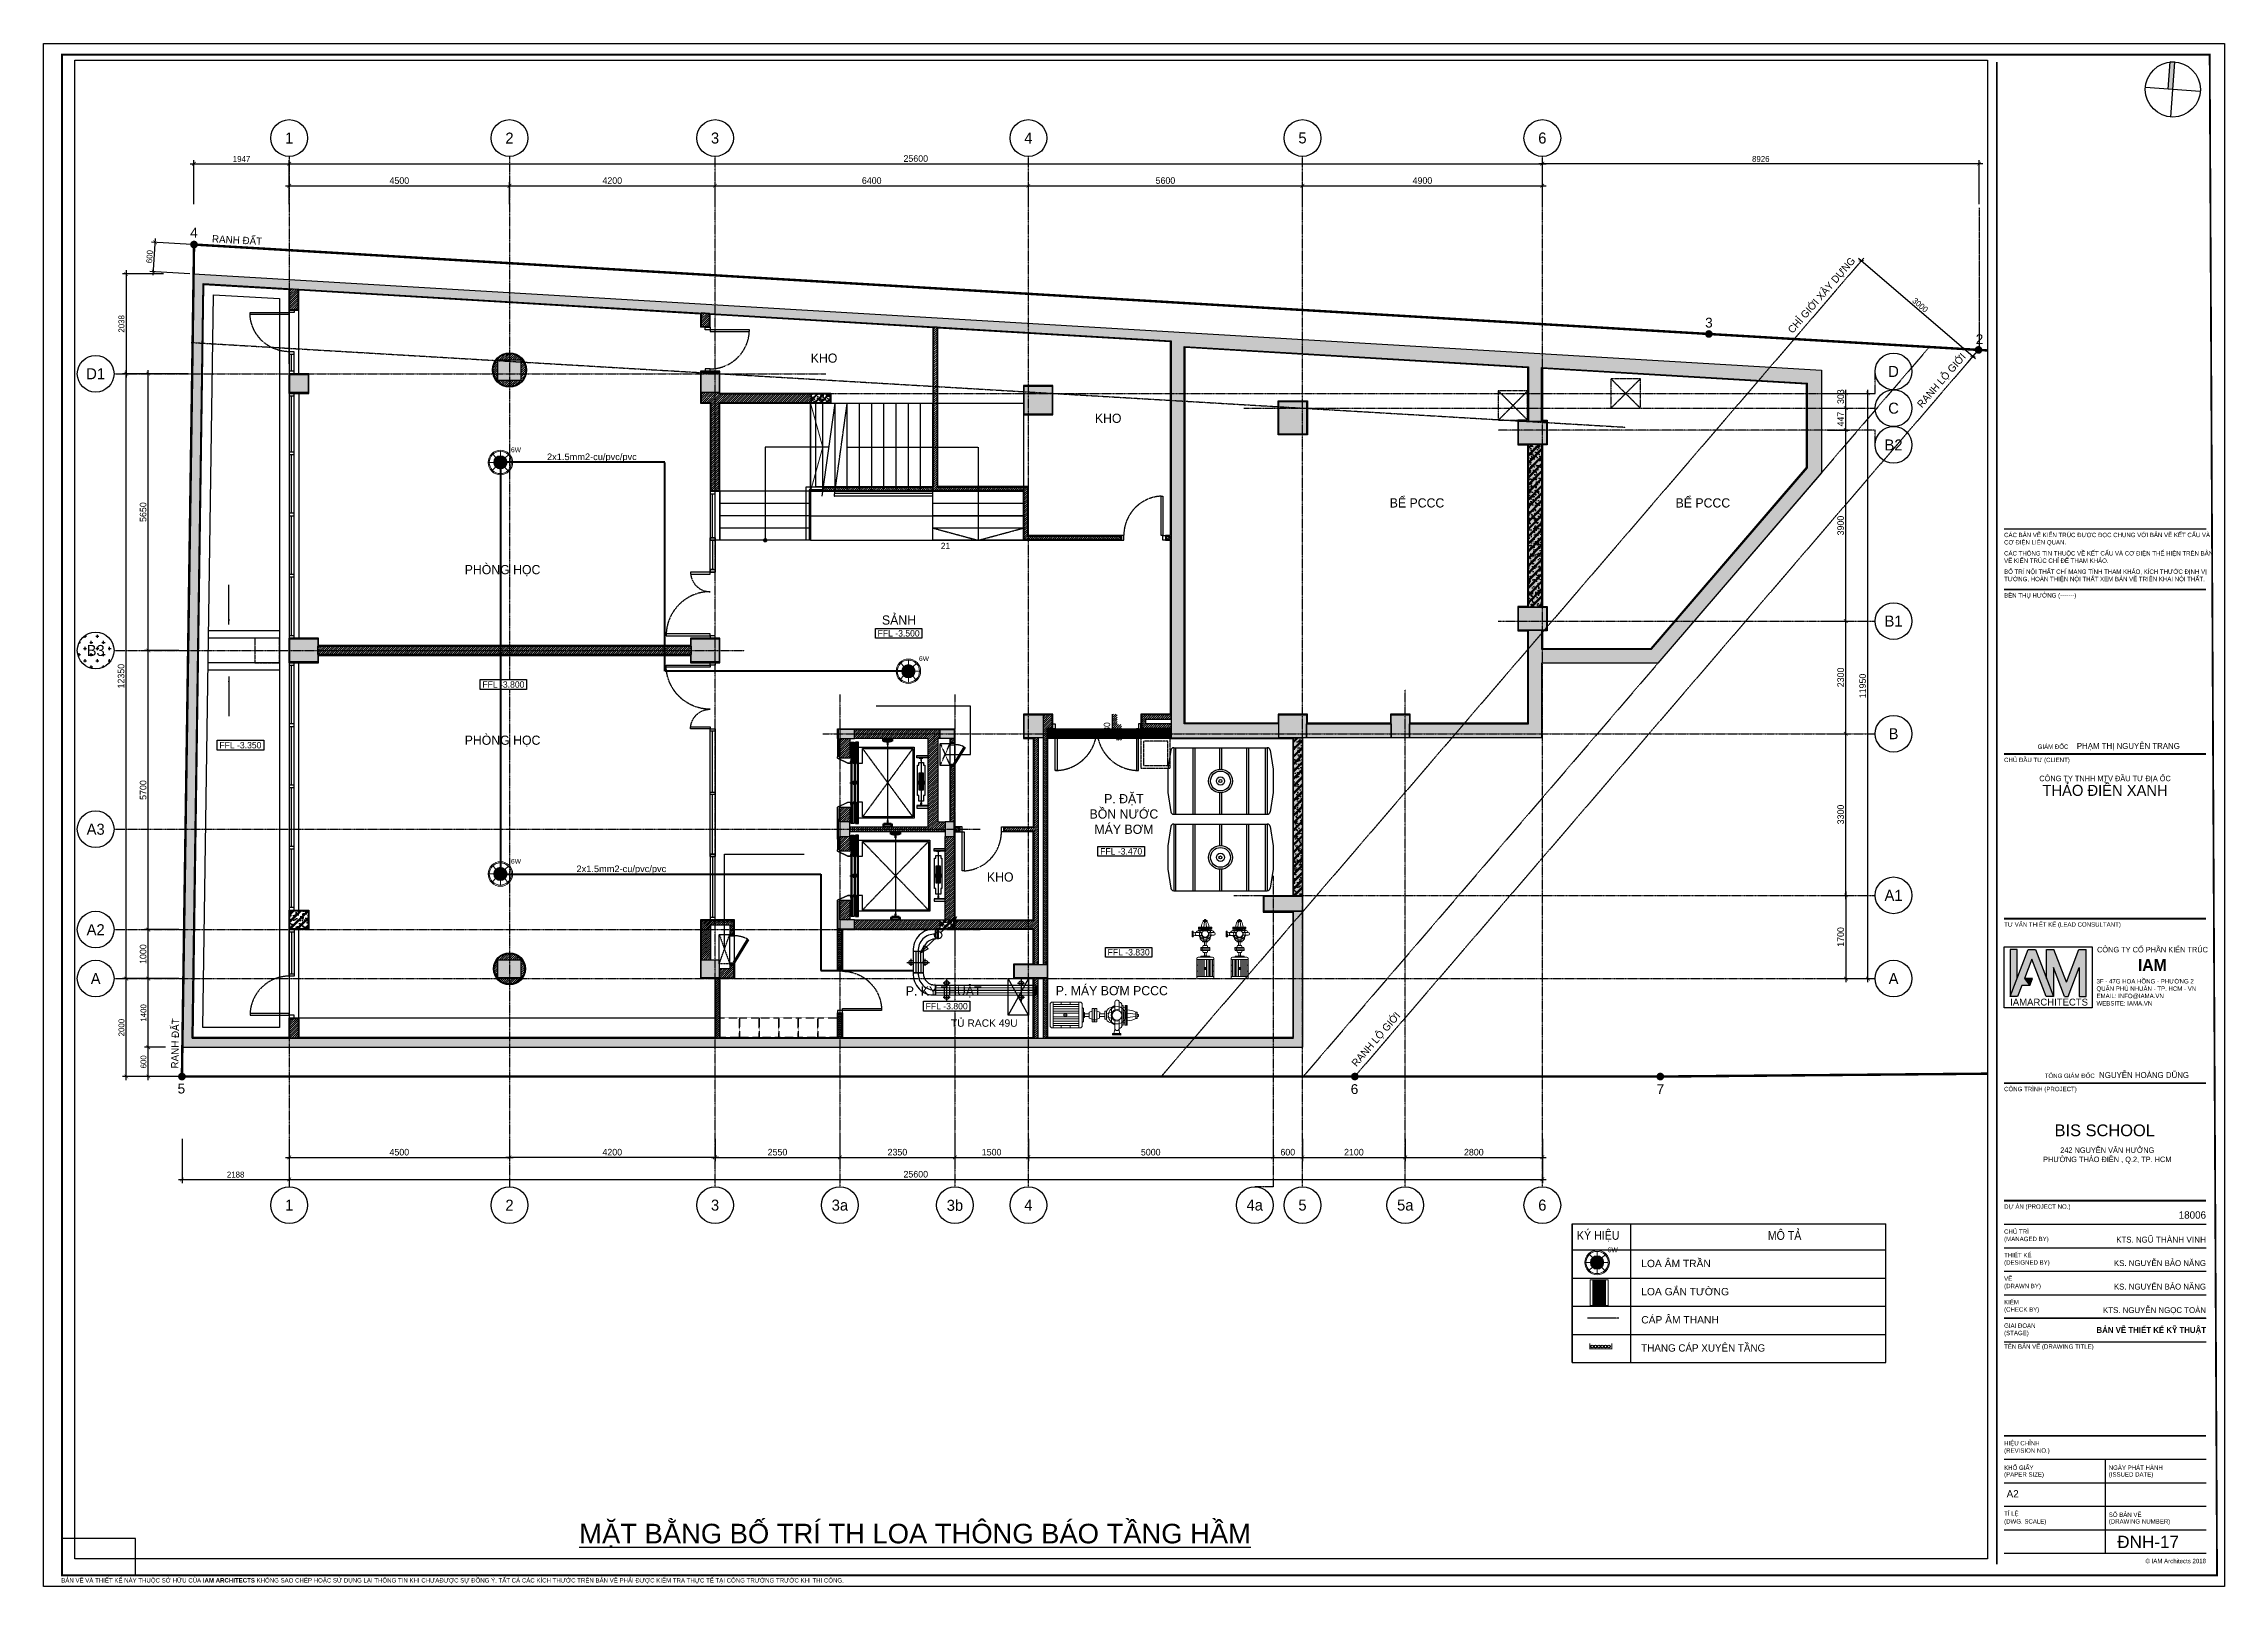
# Model space of a CAD drawing. Header units: inches. Extents: x 1721084 to 1854744, y 225101 to 488646.
# Drawn here: x 1810184 to 1854734, y 382601 to 414101 of the extents above; entities that cross this region are included whole.
import ezdxf
from ezdxf.enums import TextEntityAlignment as Align
from ezdxf.xclip import XClip

# ---------------------------------------------------------------- set-up
doc = ezdxf.new("R2010")
doc.units = ezdxf.units.IN
doc.header["$MEASUREMENT"] = 0
doc.header["$XCLIPFRAME"] = 0
doc.set_wipeout_variables(frame=1)
for name, pattern in [('CAP NUOC TANG 24$0$CENTER', [50.79999999999998, 31.75, -6.349999999999998, 6.349999999999998, -6.349999999999998]), ('DASHED', [19.049999999999997, 12.7, -6.349999999999998]), ('X-PL-BASE$0$X-GRID-BASE$0$CENTER2', [1.125, 0.75, -0.125, 0.125, -0.125]), ('X-PL-BASE$0$X-PL-BASE$0$CENTER', [2, 1.25, -0.25, 0.25, -0.25]), ('X-PL-BASE$0$X-PL-BASE$0$CENTER2', [1.125, 0.75, -0.125, 0.125, -0.125]), ('X-PL-BASE$0$X-PL-BASE$0$DASHDOTX2', [2, 1, -0.5, 0, -0.5]), ('X-PL-BASE$0$X-PL-BASE$0$DASHED', [0.75, 0.5, -0.25]), ('X-PL-BASE$0$X-PL-BASE$0$DASHEDX2', [1.5, 1, -0.5]), ('X-PL-BASE$0$X-PL-BASE$0$HIDDEN2', [0.1875, 0.125, -0.0625]), ('X-PL-BASE$0$X-PL-LIFT$0$DASHEDX2', [1.5, 1, -0.5])]:
    doc.linetypes.add(name, pattern=pattern)
for name, color, linetype in [('0-Khungten', 255, 'Continuous'), ('A-ANNO-DIM 100', 252, 'Continuous'), ('I.A.M TITLEBLOCK - A2 -H$0$A-ANNO-KEY', 250, 'Continuous'), ('I.A.M TITLEBLOCK - A2 -H$0$A-ANNO-SYMB', 250, 'Continuous'), ('I.A.M TITLEBLOCK - A2 -H$0$A-TBLK-TEXT', 250, 'Continuous'), ('PCCC', 11, 'Continuous'), ('SYMBOL', 1, 'Continuous'), ('TEXT', 9, 'Continuous'), ('Thiet ke', 1, 'Continuous'), ('X-PL-BASE$0$A-ANNO-MARK', 2, 'Continuous'), ('X-PL-BASE$0$I-ANNO-LEVL-PLAN', 250, 'Continuous'), ('X-PL-BASE$0$X-COLUM-BASE$0$A-FLOR-COLS-CONC', 250, 'Continuous'), ('X-PL-BASE$0$X-COLUM-BASE$0$A-FLOR-PATT', 250, 'Continuous'), ('X-PL-BASE$0$X-GRID-BASE$0$A-ANNO-DIM 75', 250, 'Continuous'), ('X-PL-BASE$0$X-GRID-BASE$0$A-GRID', 250, 'X-PL-BASE$0$X-GRID-BASE$0$CENTER2'), ('X-PL-BASE$0$X-GRID-BASE$0$A-GRID-SYMB', 250, 'Continuous'), ('X-PL-BASE$0$X-PL-BASE$0$A-ANNO-COTE', 250, 'Continuous'), ('X-PL-BASE$0$X-PL-BASE$0$A-ANNO-DIM 75', 250, 'Continuous'), ('X-PL-BASE$0$X-PL-BASE$0$A-ANNO-MARK', 250, 'Continuous'), ('X-PL-BASE$0$X-PL-BASE$0$A-ANNO-RNAM', 250, 'Continuous'), ('X-PL-BASE$0$X-PL-BASE$0$A-FLOR', 250, 'Continuous'), ('X-PL-BASE$0$X-PL-BASE$0$A-FLOR-ABOV', 250, 'X-PL-BASE$0$X-PL-BASE$0$HIDDEN2'), ('X-PL-BASE$0$X-PL-BASE$0$A-FLOR-COLS-CONC', 250, 'Continuous'), ('X-PL-BASE$0$X-PL-BASE$0$A-FLOR-DOOR', 250, 'Continuous'), ('X-PL-BASE$0$X-PL-BASE$0$A-FLOR-HDRL', 250, 'Continuous'), ('X-PL-BASE$0$X-PL-BASE$0$A-FLOR-PATT', 250, 'Continuous'), ('X-PL-BASE$0$X-PL-BASE$0$A-FLOR-STRS-NOTE', 250, 'Continuous'), ('X-PL-BASE$0$X-PL-BASE$0$A-FLOR-VOID', 250, 'X-PL-BASE$0$X-PL-BASE$0$DASHEDX2'), ('X-PL-BASE$0$X-PL-BASE$0$A-FLOR-WALL', 250, 'Continuous'), ('X-PL-BASE$0$X-PL-BASE$0$A-FLOR-WALL-FNSH', 250, 'Continuous'), ('X-PL-BASE$0$X-PL-BASE$0$A-FLOR-WALL-PART', 33, 'Continuous'), ('X-PL-BASE$0$X-PL-BASE$0$A-FLOR-WDW', 250, 'Continuous'), ('X-PL-BASE$0$X-PL-BASE$0$A-FURN', 250, 'Continuous'), ('X-PL-BASE$0$X-PL-BASE$0$A-FURN-EQPM', 250, 'Continuous'), ('X-PL-BASE$0$X-PL-BASE$0$A-GRID', 250, 'X-PL-BASE$0$X-PL-BASE$0$CENTER2'), ('X-PL-BASE$0$X-PL-BASE$0$A-LAND-GRAS', 89, 'Continuous'), ('X-PL-BASE$0$X-PL-BASE$0$A-SECT-MED', 250, 'Continuous'), ('X-PL-BASE$0$X-PL-BASE$0$A-XREF', 250, 'Continuous'), ('X-PL-BASE$0$X-PL-BASE$0$B-RanhHienTrang', 250, 'Continuous'), ('X-PL-BASE$0$X-PL-BASE$0$CGXD', 250, 'Continuous'), ('X-PL-BASE$0$X-PL-BASE$0$I-ANNO-LEVL-PLAN', 250, 'Continuous'), ('X-PL-BASE$0$X-PL-LIFT$0$A-FLOR-COLS-CONC', 250, 'Continuous'), ('X-PL-BASE$0$X-PL-LIFT$0$A-FLOR-DOOR', 250, 'Continuous'), ('X-PL-BASE$0$X-PL-LIFT$0$A-FLOR-PATT', 250, 'Continuous'), ('X-PL-BASE$0$X-PL-LIFT$0$A-FLOR-VOID', 250, 'X-PL-BASE$0$X-PL-LIFT$0$DASHEDX2'), ('X-PL-BASE$0$X-PL-LIFT$0$A-FLOR-WALL', 250, 'Continuous'), ('X-PL-BASE$0$X-PL-LIFT$0$A-FLOR-WALL-FNSH', 250, 'Continuous'), ('X-PL-BASE$0$X-PL-LIFT$0$A-FURN-LOOSE', 250, 'Continuous'), ('X-PL-BASE$0$X-PL-LIFT$0$A-SECT-MED', 250, 'Continuous'), ('X-PL-BASE$0$X-PL-LIFT$0$A-SECT-PATT', 250, 'Continuous')]:
    doc.layers.add(name, color=color, linetype=linetype)
for name, color, linetype, lineweight in [('Chi tiet TB1', 6, 'Continuous', 13), ('THIET BI', 6, 'Continuous', 15), ('TTLL', 252, 'DASHED', 50)]:
    doc.layers.add(name, color=color, linetype=linetype, lineweight=lineweight)
doc.layers.add('Vien TB', color=7, linetype='Continuous', lineweight=18, true_color=0x009e00)
doc.layers.add('X-PL-BASE$0$X-PL-BASE$0$B-SoHieuDiem', color=250, linetype='Continuous', plot=False)
doc.layers.add('X-PL-BASE$0$X-PL-BASE$0$B-SoHieuDiem1', color=250, linetype='Continuous', plot=False)
doc.styles.add('ARIAL', font='arial.ttf')
doc.styles.add('HDUNGARC', font='vn_vni.shx')
doc.styles.add('I.A.M TITLEBLOCK - A2 -H$0$IAM TEXT', font='VAVON_.TTF', dxfattribs={"height": 2})
doc.styles.add('I.A.M TITLEBLOCK - A2 -H$0$SYMBTEXT', font='ARIALN.TTF', dxfattribs={"width": 0.8})
doc.styles.add('I.A.M TITLEBLOCK - A2 -H$0$TITLE BLOCK', font='arial.ttf')
doc.styles.get("Standard").update_dxf_attribs({"font": 'arial.ttf'})
doc.styles.add('VNCC-text khungdam', font='vhblack.ttf')
doc.styles.add('VNCC-VnAvantH', font='vhavan.ttf')
doc.styles.add('X-PL-BASE$0$HDUNGARC', font='vn_vni.shx')
doc.styles.add('X-PL-BASE$0$SYMBTEXT', font='VAVON_.TTF')
doc.styles.add('X-PL-BASE$0$X-GRID-BASE$0$HDUNGARC', font='vn_vni.shx')
doc.styles.add('X-PL-BASE$0$X-GRID-BASE$0$SYMBTEXT', font='VAVON_.TTF')
doc.styles.add('X-PL-BASE$0$X-PL-BASE$0$ARIAL', font='arial.ttf')
doc.styles.add('X-PL-BASE$0$X-PL-BASE$0$HDUNGARC', font='vn_vni.shx')
doc.styles.add('X-PL-BASE$0$X-PL-BASE$0$SYMBTEXT', font='VAVON_.TTF')
doc.styles.add('X-PL-BASE$0$X-PL-BASE$0$VHELVEB', font='VHELVEB0.TTF')
doc.dimstyles.new('X-PL-BASE$0$DIM-75', dxfattribs={"dimscale": 75, "dimtxt": 2, "dimasz": 1, "dimexe": 1, "dimexo": 1, "dimgap": 0.5, "dimtad": 1, "dimdec": 0, "dimzin": 0, "dimdsep": 46, "dimtxsty": 'X-PL-BASE$0$HDUNGARC', "dimblk": 'X-PL-BASE$0$_ArchTick', "dimcen": 2, "dimdle": 1, "dimclrd": 256, "dimclre": 9, "dimclrt": 3, "dimadec": 0, "dimazin": 0, "dimtfac": 1, "dimtdec": 0, "dimtix": 1, "dimtmove": 2, "dimatfit": 2, "dimfxl": 1, "dimtolj": 1, "dimtzin": 0, "dimarcsym": 2})
doc.dimstyles.new('X-PL-BASE$0$X-GRID-BASE$0$DIM-75', dxfattribs={"dimscale": 75, "dimtxt": 1.8, "dimasz": 1, "dimexe": 1, "dimexo": 1, "dimgap": 0.5, "dimtad": 1, "dimdec": 0, "dimzin": 0, "dimdsep": 46, "dimtxsty": 'X-PL-BASE$0$X-GRID-BASE$0$HDUNGARC', "dimblk": 'X-PL-BASE$0$X-GRID-BASE$0$_ArchTick', "dimcen": 2, "dimdle": 1, "dimclrd": 256, "dimclre": 9, "dimclrt": 3, "dimadec": 0, "dimazin": 0, "dimtfac": 1, "dimtdec": 0, "dimtix": 1, "dimtmove": 2, "dimatfit": 2, "dimfxl": 1, "dimtolj": 1, "dimtzin": 0, "dimarcsym": 2})
doc.dimstyles.new('X-PL-BASE$0$X-PL-BASE$0$DIM-75', dxfattribs={"dimscale": 75, "dimtxt": 1.6, "dimasz": 1, "dimexe": 1, "dimexo": 1, "dimgap": 0.5, "dimtad": 1, "dimdec": 0, "dimzin": 0, "dimdsep": 46, "dimtxsty": 'X-PL-BASE$0$X-PL-BASE$0$HDUNGARC', "dimblk": 'X-PL-BASE$0$X-PL-BASE$0$_ArchTick', "dimcen": 2, "dimdle": 1, "dimclrd": 256, "dimclre": 9, "dimclrt": 3, "dimadec": 0, "dimazin": 0, "dimtfac": 1, "dimtdec": 0, "dimtix": 1, "dimtmove": 2, "dimatfit": 2, "dimfxl": 1, "dimtolj": 1, "dimtzin": 0, "dimarcsym": 2})
pattern_1 = [(45, (0, 0), (-22.09708691207961, 22.09708691207961), [])]
pattern_2 = [(230, (0, 0), (-143.4520365201507, 12.55042699651904), [15, -165]), (175, (0, 0), (27.75026672259999, -150.4384267400024), [12, -132]), (280.4514, (-11.954336, 1.045868000000001), (-115.7018763428043, -137.8879084121907), [12.748038, -140.2284224]), (226.1842, (-4.9e-15, -40), (-213.4482097251289, 33.10380286580364), [22.5, -247.5]), (276.6356, (-17.787349, -37.2413386), (-186.9325411097406, -194.8235741800883), [19.12205759999999, -210.3426]), (171.1841999999999, (-4.9e-15, -40), (-186.9323890267255, -194.8237201850649), [18, -198]), (201, (-20, -30), (-119.3814104236923, 80.52377813306778), [15, -165]), (146, (-20, -30), (-48.66306638431636, -145.0300090093706), [12, -132]), (251.4514000000001, (-29.9484466, -23.2896788), (-168.0445257162979, -64.50609934199048), [12.748038, -140.2284223999999]), (217.5, (0, 0), (-2.431971063458141, -66.5787707662623), [0, -130.4, 0, -134, 0, -132.5]), (187.5, (0, 0), (-52.61390748842972, -78.88234237647204), [0, -76.39999999999998, 0, -127.4, 0, -50.5]), (147.4999999999999, (44.59999999999999, -5.5e-15), (-106.7644872344818, 4.510974346875963), [0, -50, 0, -156, 0, -207]), (137.5, (64.6, -7.9e-15), (-116.6372338684772, -20.02099646646353), [0, -65, 0, -103.6, 0, -147]), (225, (0, 0), (60.10407640085653, -60.10407640085654), []), (225, (-3e-15, -24.5), (60.10407640085653, -60.10407640085654), [])]
pattern_3 = [(50, (0, 0), (179.3150456501883, -15.68803374564877), [18.75, -206.25]), (355, (0, 0), (-34.68783340325, 188.0480334250029), [15, -165]), (100.4514, (14.94292, -1.307334999999999), (144.6273454285054, 172.3598855152384), [15.9350475, -175.285528]), (46.18420000000002, (0, 50), (266.8102621564111, -41.37975358225452), [28.125, -309.375]), (96.6356, (22.23418625, 46.55167324999999), (233.6656763871758, 243.5294677251104), [23.902572, -262.92825]), (351.1842000000001, (0, 50), (233.6654862834068, 243.5296502313311), [22.5, -247.5]), (21, (25, 37.5), (149.2267630296154, -100.6547226663347), [18.75, -206.25]), (326, (25, 37.5), (60.82883298039543, 181.2875112617133), [15, -165]), (71.45140000000002, (37.43555825, 29.1120985), (210.0556571453725, 80.6326241774881), [15.9350475, -175.285528]), (37.50000000000001, (0, 0), (3.039963829322667, 83.22346345782788), [0, -163, 0, -167.5, 0, -165.625]), (7.499999999999999, (0, 0), (65.76738436053715, 98.60292797059006), [0, -95.5, 0, -159.25, 0, -63.125]), (327.5, (-55.75, 0), (133.4556090431022, -5.638717933594937), [0, -62.5, 0, -195, 0, -258.75]), (317.5, (-80.75000000000001, 0), (145.7965423355966, 25.02624558307943), [0, -81.25, 0, -129.5, 0, -183.75]), (45, (0, 0), (-75.13009550107068, 75.13009550107068), []), (45, (0, 30.625), (-75.13009550107068, 75.13009550107068), [])]

msp = doc.modelspace()

# ---------------------------------------------------------------- texts
at = {"layer": 'TEXT', "color": 7, "linetype": 'Continuous', "style": 'ARIAL'}
msp.add_text('ĐNH-17', height=250, dxfattribs=at).set_placement((1853175.26243081, 383384.1518730044), align=Align.CENTER)

# ---------------------------------------------------------------- blocks, each defined once
blk = doc.blocks.new('X-PL-BASE$0$IDEN-ELEV-PLAN')
blk.add_wipeout([(-6.333333333333286, -1.3333333333339823), (-6.333333333333286, 1.333333333332675), (6.333333333333385, 1.3333333333336412), (6.333333333333385, -1.3333333333330302)])
blk.add_lwpolyline([(-6.333333333333285, -1.333333333333981), (-6.333333333333285, 1.333333333332682), (6.33333333333337, 1.333333333333668), (6.33333333333337, -1.333333333333014)], close=True)
at = {"color": 2, "style": 'X-PL-BASE$0$SYMBTEXT'}
blk.add_attdef('EL0.000', text='', height=1.999999999999999, dxfattribs=at).set_placement((2.84e-14, -1.066e-13), align=Align.MIDDLE)
blk = doc.blocks.new('X-PL-BASE$0$_ArchTick')
at = {"color": 0, "linetype": 'ByBlock', "const_width": 0.15}
blk.add_lwpolyline([(-0.5000000000000018, -0.4822552045807244), (0.5, 0.5177447954192829)], dxfattribs=at)
blk = doc.blocks.new('X-PL-BASE$0$X-PL-LIFT$0$P8')
at = {"layer": 'X-PL-BASE$0$X-PL-LIFT$0$A-FLOR-WALL', "color": 49}
for p, q in [((-1353.765566588146, 0), (-1353.765566588146, -227.5)), ((-360.0000000000286, 0), (-360.0000000000286, -227.5)), ((-430.0000000000285, -140), (-1283.765566588146, -140)), ((-1025.000000000028, -100), (-1025.000000000028, -107.4999999997672)), ((-675.0000000000286, -100), (-1025.000000000028, -100)), ((-1025.000000000028, -107.4999999997672), (-675.0000000000286, -107.4999999997672)), ((-1025.000000000028, -107.4999999997672), (-1023.999999999796, -108.499999999738)), ((-1023.999999999796, -119.5), (-1025.000000000028, -120.5000000000582)), ((-1025.000000000028, -120.5), (-675.0000000000286, -120.5)), ((-1025.000000000028, -120.5000000000582), (-1024.999949392426, -124.5000506073702)), ((-1025.000000000028, -124.5), (-675.0000000000286, -124.5)), ((-1023.999999999796, -136.5), (-1025.000000000028, -137.5000000000582)), ((-1023.999999999796, -136.5000000001164), (-1025.000000000028, -137.5000000001746)), ((-1025.000000000028, -137.5000000001164), (-675.0000000000286, -137.5000000001164)), ((-1025.000000000028, -137.5), (-675.0000000000286, -137.5)), ((-1025.000000000028, -137.5000000000582), (-1025.000000000028, -141.5)), ((-1025.000000000028, -137.5000000001746), (-1025.000000000028, -141.4999999998836)), ((-675.0000000000286, -141.5), (-1025.000000000028, -141.5)), ((-1025.000000000028, -141.4999999998836), (-675.0000000000286, -141.4999999998836)), ((-1025.000000000028, -141.5), (-1023.999999999796, -142.499999999738)), ((-1025.000000000028, -141.4999999998836), (-1023.999999999796, -142.4999999998544)), ((-1023.999999999796, -153.5000000001164), (-1025.000000000028, -154.5000000001746)), ((-1025.000000000028, -154.5000000001164), (-675.0000000000286, -154.5000000001164)), ((-1025.000000000028, -154.5000000001746), (-1025.000000000028, -158.4999999998836)), ((-1025.000000000028, -158.4999999998836), (-675.0000000000286, -158.4999999998836)), ((-1025.000000000028, -158.4999999998836), (-1023.999999999796, -159.4999999998545)), ((-1023.999999999796, -170.5), (-1025.000000000028, -171.5000000000582)), ((-1025.000000000028, -171.5), (-675.0000000000286, -171.5)), ((-1025.000000000028, -171.5000000000582), (-1025.000000000028, -179.9999999997671)), ((-1025.000000000028, -179.9999999997671), (-675.0000000000286, -179.9999999997671)), ((-1024.999949392426, -124.5000506073702), (-1023.999999999796, -125.499999999738)), ((-1023.999999999796, -108.4999999997672), (-676.0000000002613, -108.4999999997672)), ((-1023.999999999796, -119.5), (-676.0000000002613, -119.5)), ((-1023.999999998632, -125.5), (-676.0000000014256, -125.5)), ((-1023.999999999796, -136.5000000001164), (-676.0000000002613, -136.5000000001164)), ((-1023.999999999796, -136.5), (-676.0000000002613, -136.5)), ((-676.0000000014256, -142.5), (-1023.999999998632, -142.5)), ((-1023.999999999796, -142.4999999998836), (-676.0000000002613, -142.4999999998836)), ((-1023.999999999796, -153.5000000001164), (-676.0000000002613, -153.5000000001164)), ((-1023.999999999796, -159.4999999998836), (-676.0000000002613, -159.4999999998836)), ((-1023.999999999796, -170.5), (-676.0000000002613, -170.5)), ((-875.0000000000285, -58.5), (-875.0000000000285, -221.5)), ((-676.0000000002613, -108.499999999738), (-675.0000000000286, -107.4999999997672)), ((-675.0000000000286, -120.5000000000582), (-676.0000000002613, -119.5)), ((-676.0000000002613, -125.499999999738), (-675.0000506076316, -124.5000506073702)), ((-675.0000000000286, -137.5000000001746), (-676.0000000002613, -136.5000000001164)), ((-675.0000000000286, -137.5000000000582), (-676.0000000002613, -136.5)), ((-676.0000000002613, -142.4999999998544), (-675.0000000000286, -141.4999999998836)), ((-676.0000000002613, -142.499999999738), (-675.0000000000286, -141.5)), ((-675.0000000000286, -154.5000000001746), (-676.0000000002613, -153.5000000001164)), ((-676.0000000002613, -159.4999999998545), (-675.0000000000286, -158.4999999998836)), ((-675.0000000000286, -171.5000000000582), (-676.0000000002613, -170.5)), ((-675.0000506076316, -124.5000506073702), (-675.0000000000286, -120.5000000000582)), ((-675.0000000000286, -107.4999999997672), (-675.0000000000286, -100)), ((-675.0000000000286, -141.4999999998836), (-675.0000000000286, -137.5000000001746)), ((-675.0000000000286, -141.5), (-675.0000000000286, -137.5000000000582)), ((-675.0000000000286, -158.4999999998836), (-675.0000000000286, -154.5000000001746)), ((-675.0000000000286, -179.9999999997671), (-675.0000000000286, -171.5000000000582)), ((-1735.000000000029, -725), (-1735.000000000029, -925)), ((-1725.000000000029, -750), (-1725.000000000029, -900)), ((-1720.000000000029, -750), (-1720.000000000029, -900)), ((-30.00000000002911, -750), (-30.00000000002911, -900)), ((-25.00000000002911, -750), (-25.00000000002911, -900)), ((-15.0000000000291, -725), (-15.0000000000291, -925)), ((-1705, -1442.5), (-1300, -1442.5)), ((-1705, -1457.5), (-1300, -1457.5)), ((-1705, -1532.5), (-1300, -1532.5)), ((-1705, -1547.5), (-1300, -1547.5)), ((-45, -1442.5), (-450, -1442.5)), ((-45, -1457.5), (-450, -1457.5)), ((-45, -1532.5), (-450, -1532.5)), ((-45, -1547.5), (-450, -1547.5))]:
    blk.add_line(p, q, dxfattribs=at)
at = {"layer": 'X-PL-BASE$0$X-PL-LIFT$0$A-FLOR-WALL', "color": 49, "ltscale": 3}
for p, q in [((-100.0000000000291, -825), (-1650.000000000029, -825)), ((-875, -1600), (-875, -1445.798592986699))]:
    blk.add_line(p, q, dxfattribs=at)
at = {"layer": 'X-PL-BASE$0$X-PL-LIFT$0$A-FLOR-WALL', "color": 49}
for points in [[(-1343.765566588146, -227.5), (-1393.765566588146, -227.5), (-1393.765566588146, 0), (-1343.765566588146, 0)], [(-370.0000000000287, -227.5), (-320.0000000000287, -227.5), (-320.0000000000287, 0), (-370.0000000000287, 0)], [(-515.0000000000286, -215), (-515.0000000000286, -190), (-460.0000000000285, -190), (-460.0000000000285, -90), (-515.0000000000286, -90), (-515.0000000000286, -65), (-1135.000000000029, -65), (-1135.000000000029, -90), (-1253.765566588146, -90), (-1253.765566588146, -190), (-1135.000000000029, -190), (-1135.000000000029, -215)], [(-1710.000000000029, -900), (-1760.000000000029, -900), (-1760.000000000029, -750), (-1710.000000000029, -750)], [(-40.0000000000291, -900), (9.999999999970896, -900), (9.999999999970896, -750), (-40.0000000000291, -750)], [(-1705, -1420), (-45, -1420), (-45, -1480), (-1705, -1480)], [(-1705, -1570), (-45, -1570), (-45, -1510), (-1705, -1510)], [(-905, -1465), (-875, -1465), (-875, -1435), (-1300, -1435), (-1300, -1465), (-1270, -1465), (-1270, -1463.5), (-1298.5, -1463.5), (-1298.5, -1436.5), (-876.5, -1436.5), (-876.5, -1463.5), (-905, -1463.5)], [(-905, -1525), (-875, -1525), (-875, -1555), (-1300, -1555), (-1300, -1525), (-1270, -1525), (-1270, -1526.5), (-1298.5, -1526.5), (-1298.5, -1553.5), (-876.5, -1553.5), (-876.5, -1526.5), (-905, -1526.5)], [(-845, -1465), (-875, -1465), (-875, -1435), (-450, -1435), (-450, -1465), (-480, -1465), (-480, -1463.5), (-451.4999999999998, -1463.5), (-451.4999999999998, -1436.5), (-873.4999999999999, -1436.5), (-873.4999999999999, -1463.5), (-845, -1463.5)], [(-845, -1525), (-875, -1525), (-875, -1555), (-450, -1555), (-450, -1525), (-480, -1525), (-480, -1526.5), (-451.4999999999998, -1526.5), (-451.4999999999998, -1553.5), (-873.4999999999999, -1553.5), (-873.4999999999999, -1526.5), (-845, -1526.5)]]:
    blk.add_lwpolyline(points, close=True, dxfattribs=at)
for points in [[(-150, -1165), (-150, -285), (-1600, -285), (-1600, -1165)], [(-475, -1420), (-475, -1340), (-175, -1340), (-175, -310), (-1575, -310), (-1575, -1340), (-1275, -1340), (-1275, -1420)], [(-900.0000000000285, -100), (-900.0000000000285, -58.5), (-850.0000000000285, -58.5), (-850.0000000000285, -100)], [(-850.0000000000285, -179.9999999997671), (-850.0000000000285, -221.5), (-900.0000000000285, -221.5), (-900.0000000000285, -179.9999999997671)], [(-1725.000000000029, -900), (-1725.000000000029, -925), (-1775.000000000029, -925), (-1775.000000000029, -725), (-1725.000000000029, -725), (-1725.000000000029, -750)], [(-25.00000000002911, -900), (-25.00000000002911, -925), (24.9999999999709, -925), (24.9999999999709, -725), (-25.00000000002911, -725), (-25.00000000002911, -750)], [(-1600, -1165), (-1600, -1420), (-150, -1420), (-150, -1165)]]:
    blk.add_lwpolyline(points, dxfattribs=at)
at = {"layer": 'X-PL-BASE$0$X-PL-LIFT$0$A-FLOR-WALL', "color": 49, "linetype": 'X-PL-BASE$0$X-PL-LIFT$0$DASHEDX2'}
for points in [[(-175, -310), (-1575, -1340)], [(-175, -1340), (-1575, -310)]]:
    blk.add_lwpolyline(points, dxfattribs=at)
at = {"layer": 'X-PL-BASE$0$X-PL-LIFT$0$A-FLOR-WALL', "color": 49}
for points in [[(-1342.620669926865, -177.5, 0.4056275268480876), (-1337.622831154556, -172.6469952580082), (-1336.908302021707, -148.3530047419917, -0.4056275268476108), (-1331.910463249397, -143.5), (-1313.765566588117, -143.5), (-1313.765566588146, -145), (-1283.765566588146, -145), (-1283.765566588146, -135), (-1313.765566588146, -135), (-1313.765566588146, -136.5), (-1331.910463249397, -136.5, -0.4056275268477561), (-1336.908302021707, -131.6469952580082), (-1337.622831154527, -107.3530047419917, 0.4056275268475894), (-1342.620669926865, -102.5), (-1343.765566588146, -102.5), (-1343.765566588146, -177.5)], [(-371.1448966612802, -177.5, -0.4056275268480876), (-376.1427354336188, -172.6469952580082), (-376.8572645664385, -148.3530047419917, 0.4056275268476108), (-381.8551033387772, -143.5), (-400.0000000000285, -143.5), (-400.0000000000285, -145), (-430.0000000000285, -145), (-430.0000000000285, -135), (-400.0000000000285, -135), (-400.0000000000285, -136.5), (-381.8551033387772, -136.5, 0.4056275268477561), (-376.8572645664385, -131.6469952580082), (-376.1427354336188, -107.3530047419917, -0.4056275268475894), (-371.1448966613093, -102.5), (-370.0000000000287, -102.5), (-370.0000000000287, -177.5)], [(-1708.855103338748, -862.5, 0.4056275268480876), (-1703.857264566439, -857.6469952580081), (-1703.14273543359, -833.3530047419918, -0.4056275268476108), (-1698.14489666128, -828.5), (-1680, -828.5), (-1680.000000000029, -830), (-1650.000000000029, -830), (-1650.000000000029, -820), (-1680.000000000029, -820), (-1680.000000000029, -821.4999999999999), (-1698.14489666128, -821.4999999999999, -0.4056275268477561), (-1703.14273543359, -816.6469952580082), (-1703.85726456641, -792.3530047419918, 0.4056275268475894), (-1708.855103338748, -787.5), (-1710.000000000029, -787.5), (-1710.000000000029, -862.5)], [(-40.0000000000291, -862.5), (-40.0000000000291, -787.5), (-41.14489666130975, -787.5, 0.4056275268475894), (-46.14273543361924, -792.3530047419918), (-46.85726456643897, -816.6469952580082, -0.4056275268477561), (-51.85510333877754, -821.4999999999999), (-70.0000000000291, -821.4999999999999), (-70.0000000000291, -820), (-100.0000000000291, -820), (-100.0000000000291, -830), (-70.0000000000291, -830), (-70.0000000000291, -828.5), (-51.85510333877754, -828.5, -0.4056275268476108), (-46.85726456643897, -833.3530047419918), (-46.14273543361924, -857.6469952580081, 0.4056275268480876), (-41.14489666128064, -862.5)]]:
    blk.add_lwpolyline(points, format="xyb", close=True, dxfattribs=at)
for centre, radius, start, end in [((-1025.111111111269, -113.999999999869), 5.611111111311785, 281.4211862755275, 78.5788137244726), ((-1025.111111111269, -130.999999999869), 5.611111111311785, 281.4211862755275, 78.5788137244726), ((-1025.111111111269, -147.9999999999854), 5.611111111311785, 281.4211862755275, 78.5788137244726), ((-1025.111111111269, -164.999999999869), 5.611111111311785, 281.4211862755275, 78.5788137244726), ((-674.8888888887882, -113.999999999869), 5.611111111311788, 101.4211862755274, 258.5788137244726), ((-674.8888888887882, -130.999999999869), 5.611111111311788, 101.4211862755274, 258.5788137244726), ((-674.8888888887882, -147.9999999999854), 5.611111111311788, 101.4211862755274, 258.5788137244726), ((-674.8888888887882, -164.999999999869), 5.611111111311788, 101.4211862755274, 258.5788137244726)]:
    blk.add_arc(centre, radius, start, end, dxfattribs=at)
blk = doc.blocks.new('X-PL-BASE$0$X-PL-LIFT$0$THANG MAY 1')
at = {"layer": 'X-PL-BASE$0$X-PL-LIFT$0$A-FLOR-WALL', "color": 49}
for p, q in [((0, -360), (227.5, -360)), ((140, -430), (140, -1283.765566588117)), ((915.0000000000147, -15.0000000000291), (1115.000000000014, -15.0000000000291)), ((940.0000000000147, -25.00000000002911), (1090.000000000014, -25.00000000002911)), ((940.0000000000147, -30.00000000002911), (1090.000000000014, -30.00000000002911)), ((1792.5, -45), (1792.5, -450)), ((1807.5, -45), (1807.5, -450)), ((1882.5, -45), (1882.5, -450)), ((1897.5, -45), (1897.5, -450)), ((58.5, -875), (221.5, -875)), ((107.4999999997672, -675), (100, -675)), ((100, -675), (100, -1025)), ((107.4999999997672, -1025), (107.4999999997672, -675)), ((108.499999999738, -676.0000000002327), (107.4999999997672, -675)), ((108.4999999997672, -1023.999999999767), (108.4999999997672, -676.0000000002327)), ((120.5000000000582, -675), (119.5, -676.0000000002327)), ((119.5, -1023.999999999767), (119.5, -676.0000000002327)), ((120.5, -1025), (120.5, -675)), ((124.5000506073702, -675.000050607603), (120.5000000000582, -675)), ((124.5, -1025), (124.5, -675)), ((125.499999999738, -676.0000000002327), (124.5000506073702, -675.000050607603)), ((125.5, -1023.999999998603), (125.5, -676.0000000013969)), ((137.5000000001746, -675), (136.5000000001164, -676.0000000002327)), ((137.5000000000582, -675), (136.5, -676.0000000002327)), ((136.5000000001164, -1023.999999999767), (136.5000000001164, -676.0000000002327)), ((136.5, -1023.999999999767), (136.5, -676.0000000002327)), ((137.5000000001164, -1025), (137.5000000001164, -675)), ((137.5, -1025), (137.5, -675)), ((141.4999999998836, -675), (137.5000000001746, -675)), ((141.5, -675), (137.5000000000582, -675)), ((141.5, -675), (141.5, -1025)), ((141.4999999998836, -1025), (141.4999999998836, -675)), ((142.4999999998544, -676.0000000002327), (141.4999999998836, -675)), ((142.499999999738, -676.0000000002327), (141.5, -675)), ((142.5, -676.0000000013969), (142.5, -1023.999999998603)), ((142.4999999998836, -1023.999999999767), (142.4999999998836, -676.0000000002327)), ((154.5000000001746, -675), (153.5000000001164, -676.0000000002327)), ((153.5000000001164, -1023.999999999767), (153.5000000001164, -676.0000000002327)), ((154.5000000001164, -1025), (154.5000000001164, -675)), ((158.4999999998836, -675), (154.5000000001746, -675)), ((158.4999999998836, -1025), (158.4999999998836, -675)), ((159.4999999998545, -676.0000000002327), (158.4999999998836, -675)), ((159.4999999998836, -1023.999999999767), (159.4999999998836, -676.0000000002327)), ((171.5000000000582, -675), (170.5, -676.0000000002327)), ((170.5, -1023.999999999767), (170.5, -676.0000000002327)), ((171.5, -1025), (171.5, -675)), ((179.9999999997671, -675), (171.5000000000582, -675)), ((179.9999999997671, -1025), (179.9999999997671, -675)), ((100, -1025), (107.4999999997672, -1025)), ((107.4999999997672, -1025), (108.499999999738, -1023.999999999767)), ((119.5, -1023.999999999767), (120.5000000000582, -1025)), ((120.5000000000582, -1025), (124.5000506073702, -1024.999949392397)), ((124.5000506073702, -1024.999949392397), (125.499999999738, -1023.999999999767)), ((136.5, -1023.999999999767), (137.5000000000582, -1025)), ((136.5000000001164, -1023.999999999767), (137.5000000001746, -1025)), ((137.5000000000582, -1025), (141.5, -1025)), ((137.5000000001746, -1025), (141.4999999998836, -1025)), ((141.5, -1025), (142.499999999738, -1023.999999999767)), ((141.4999999998836, -1025), (142.4999999998544, -1023.999999999767)), ((153.5000000001164, -1023.999999999767), (154.5000000001746, -1025)), ((154.5000000001746, -1025), (158.4999999998836, -1025)), ((158.4999999998836, -1025), (159.4999999998545, -1023.999999999767)), ((170.5, -1023.999999999767), (171.5000000000582, -1025)), ((171.5000000000582, -1025), (179.9999999997671, -1025)), ((1792.5, -1705), (1792.5, -1300)), ((1807.5, -1705), (1807.5, -1300)), ((1882.5, -1705), (1882.5, -1300)), ((1897.5, -1705), (1897.5, -1300)), ((0, -1353.765566588117), (227.5, -1353.765566588117)), ((915.0000000000147, -1735.000000000029), (1115.000000000014, -1735.000000000029)), ((940.0000000000147, -1720.000000000029), (1090.000000000014, -1720.000000000029)), ((940.0000000000147, -1725.000000000029), (1090.000000000014, -1725.000000000029))]:
    blk.add_line(p, q, dxfattribs=at)
at = {"layer": 'X-PL-BASE$0$X-PL-LIFT$0$A-FLOR-WALL', "color": 49, "ltscale": 3}
for p, q in [((1015.000000000014, -100.0000000000291), (1015.000000000014, -1650.000000000029)), ((1950, -875), (1795.798592986699, -875))]:
    blk.add_line(p, q, dxfattribs=at)
at = {"layer": 'X-PL-BASE$0$X-PL-LIFT$0$A-FLOR-WALL', "color": 49}
for points in [[(1090.000000000014, -25.00000000002911), (1115.000000000014, -25.00000000002911), (1115.000000000014, 24.9999999999709), (915.0000000000147, 24.9999999999709), (915.0000000000147, -25.00000000002911), (940.0000000000147, -25.00000000002911)], [(1770, -150), (315, -150), (315, -1600), (1770, -1600)], [(1770, -475), (1690, -475), (1690, -175), (340, -175), (340, -1575), (1690, -1575), (1690, -1275), (1770, -1275)], [(1770, -1600), (1770, -150)], [(100, -900), (58.5, -900), (58.5, -850), (100, -850)], [(179.9999999997671, -850), (221.5, -850), (221.5, -900), (179.9999999997671, -900)], [(1090.000000000014, -1725.000000000029), (1115.000000000014, -1725.000000000029), (1115.000000000014, -1775.000000000029), (915.0000000000147, -1775.000000000029), (915.0000000000147, -1725.000000000029), (940.0000000000147, -1725.000000000029)]]:
    blk.add_lwpolyline(points, dxfattribs=at)
for points in [[(1090.000000000014, -40.0000000000291), (1090.000000000014, 9.999999999970896), (940.0000000000147, 9.999999999970896), (940.0000000000147, -40.0000000000291)], [(227.5, -370), (227.5, -320), (0, -320), (0, -370)], [(1770, -1705), (1770, -45), (1830, -45), (1830, -1705)], [(1920, -1705), (1920, -45), (1860, -45), (1860, -1705)], [(215, -515), (190, -515), (190, -460), (90, -460), (90, -515), (65, -515), (65, -1135), (90, -1135), (90, -1253.765566588117), (190, -1253.765566588117), (190, -1135), (215, -1135)], [(1815, -845), (1815, -875), (1785, -875), (1785, -450), (1815, -450), (1815, -480), (1813.5, -480), (1813.5, -451.4999999999998), (1786.5, -451.4999999999998), (1786.5, -873.4999999999999), (1813.5, -873.4999999999999), (1813.5, -845)], [(1815, -905), (1815, -875), (1785, -875), (1785, -1300), (1815, -1300), (1815, -1270), (1813.5, -1270), (1813.5, -1298.5), (1786.5, -1298.5), (1786.5, -876.5), (1813.5, -876.5), (1813.5, -905)], [(1875, -845), (1875, -875), (1905, -875), (1905, -450), (1875, -450), (1875, -480), (1876.5, -480), (1876.5, -451.4999999999998), (1903.5, -451.4999999999998), (1903.5, -873.4999999999999), (1876.5, -873.4999999999999), (1876.5, -845)], [(1875, -905), (1875, -875), (1905, -875), (1905, -1300), (1875, -1300), (1875, -1270), (1876.5, -1270), (1876.5, -1298.5), (1903.5, -1298.5), (1903.5, -876.5), (1876.5, -876.5), (1876.5, -905)], [(227.5, -1343.765566588117), (227.5, -1393.765566588117), (0, -1393.765566588117), (0, -1343.765566588117)], [(1090.000000000014, -1710.000000000029), (1090.000000000014, -1760.000000000029), (940.0000000000147, -1760.000000000029), (940.0000000000147, -1710.000000000029)]]:
    blk.add_lwpolyline(points, close=True, dxfattribs=at)
for points in [[(177.5, -371.1448966612516, -0.4056275268480876), (172.6469952580082, -376.1427354335901), (148.3530047419917, -376.8572645664099, 0.4056275268476108), (143.5, -381.8551033387484), (143.5, -400), (145, -400), (145, -430), (135, -430), (135, -400), (136.5, -400), (136.5, -381.8551033387484, 0.4056275268477561), (131.6469952580082, -376.8572645664099), (107.3530047419917, -376.1427354335901, -0.4056275268475894), (102.5, -371.1448966612806), (102.5, -370), (177.5, -370)], [(1052.500000000014, -40.0000000000291), (977.5000000000147, -40.0000000000291), (977.5000000000147, -41.14489666130975, 0.4056275268475894), (982.3530047420062, -46.14273543361924), (1006.646995258023, -46.85726456643897, -0.4056275268477561), (1011.500000000014, -51.85510333877754), (1011.500000000014, -70.0000000000291), (1010.000000000014, -70.0000000000291), (1010.000000000014, -100.0000000000291), (1020.000000000014, -100.0000000000291), (1020.000000000014, -70.0000000000291), (1018.500000000014, -70.0000000000291), (1018.500000000014, -51.85510333877754, -0.4056275268476108), (1023.353004742006, -46.85726456643897), (1047.646995258022, -46.14273543361924, 0.4056275268480876), (1052.500000000014, -41.14489666128064)], [(177.5, -1342.620669926837, 0.4056275268480876), (172.6469952580082, -1337.622831154527), (148.3530047419917, -1336.908302021678, -0.4056275268476108), (143.5, -1331.910463249369), (143.5, -1313.765566588088), (145, -1313.765566588117), (145, -1283.765566588117), (135, -1283.765566588117), (135, -1313.765566588117), (136.5, -1313.765566588117), (136.5, -1331.910463249369, -0.4056275268477561), (131.6469952580082, -1336.908302021678), (107.3530047419917, -1337.622831154498, 0.4056275268475894), (102.5, -1342.620669926837), (102.5, -1343.765566588117), (177.5, -1343.765566588117)], [(1052.500000000014, -1708.855103338748, 0.4056275268480876), (1047.646995258022, -1703.857264566439), (1023.353004742006, -1703.14273543359, -0.4056275268476108), (1018.500000000014, -1698.14489666128), (1018.500000000014, -1680), (1020.000000000014, -1680.000000000029), (1020.000000000014, -1650.000000000029), (1010.000000000014, -1650.000000000029), (1010.000000000014, -1680.000000000029), (1011.500000000014, -1680.000000000029), (1011.500000000014, -1698.14489666128, -0.4056275268477561), (1006.646995258023, -1703.14273543359), (982.3530047420062, -1703.85726456641, 0.4056275268475894), (977.5000000000147, -1708.855103338748), (977.5000000000147, -1710.000000000029), (1052.500000000014, -1710.000000000029)]]:
    blk.add_lwpolyline(points, format="xyb", close=True, dxfattribs=at)
at = {"layer": 'X-PL-BASE$0$X-PL-LIFT$0$A-FLOR-WALL', "color": 49, "linetype": 'X-PL-BASE$0$X-PL-LIFT$0$DASHEDX2'}
for points in [[(340, -175), (1690, -1575)], [(1690, -175), (340, -1575)]]:
    blk.add_lwpolyline(points, dxfattribs=at)
at = {"layer": 'X-PL-BASE$0$X-PL-LIFT$0$A-FLOR-WALL', "color": 49}
for centre, radius, start, end in [((113.999999999869, -674.8888888887595), 5.611111111311788, 191.4211862755274, 348.5788137244727), ((130.999999999869, -674.8888888887595), 5.611111111311788, 191.4211862755274, 348.5788137244727), ((147.9999999999854, -674.8888888887595), 5.611111111311788, 191.4211862755274, 348.5788137244727), ((164.999999999869, -674.8888888887595), 5.611111111311788, 191.4211862755274, 348.5788137244727), ((113.999999999869, -1025.11111111124), 5.611111111311785, 11.4211862755274, 168.5788137244726), ((130.999999999869, -1025.11111111124), 5.611111111311785, 11.4211862755274, 168.5788137244726), ((147.9999999999854, -1025.11111111124), 5.611111111311785, 11.4211862755274, 168.5788137244726), ((164.999999999869, -1025.11111111124), 5.611111111311785, 11.4211862755274, 168.5788137244726)]:
    blk.add_arc(centre, radius, start, end, dxfattribs=at)
blk = doc.blocks.new('X-PL-BASE$0$X-PL-LIFT$0$cua pccc')
for p, q in [((1.096632332e-07, 100), (450.0000001096632, 100)), ((0, 0), (1.096632332e-07, 100)), ((1.096632332e-07, 100), (25.00000005555194, 100)), ((0, 0), (450.0000001096632, 0)), ((24.99999994588871, 0), (0, 0)), ((25.00000005555194, 100), (24.99999994588871, 0)), ((450.0000001096632, 100), (425.0000000548316, 100)), ((425.0000000548316, 100), (424.9999999451683, 0)), ((424.9999999451683, 0), (450, 0)), ((450, 0), (450.0000001096632, 100))]:
    blk.add_line(p, q)
blk.add_lwpolyline([(366.5610757704671, -207.9120760657001), (24.99999994588871, 0), (38.00640905639011, 21.35025486489758), (379.5608275095965, -186.5577684272903), (366.5610757704671, -207.9120760657001)])
at = {"color": 8, "linetype": 'X-PL-BASE$0$X-PL-LIFT$0$DASHEDX2'}
blk.add_arc((70.7972427345212, -12.54077776429994), 354.4246948542925, 330.5946971326986, 2.027747122421124, dxfattribs=at)
at = {"layer": 'X-PL-BASE$0$X-PL-LIFT$0$A-FLOR-VOID', "color": 14}
for p, q in [((450.0000001096632, 300), (1.096632332e-07, 100)), ((1.096632332e-07, 300), (450.0000001096632, 100)), ((1.096632332e-07, 300), (450.0000001096632, 300)), ((1.096632332e-07, 100), (1.096632332e-07, 300)), ((450.0000001096632, 300), (450.0000001096632, 100))]:
    blk.add_line(p, q, dxfattribs=at)
blk = doc.blocks.new('X-PL-BASE$0$X-PL-LIFT')
at = {"layer": 'X-PL-BASE$0$X-PL-LIFT$0$A-FLOR-PATT'}
h = blk.add_hatch(dxfattribs=at)
h.set_pattern_fill('ANSI31', color=250, scale=250)
h.set_pattern_definition([(45, (13585.0000000002, 15.00000000001455), (-22.09708691207961, 22.09708691207961), [])])
h.paths.add_polyline_path([(11550.00000000022, 4085.000000000015), (11550.00000000022, 3900.000000000016), (13300.0000000003, 3899.999999999955), (13300.00000000034, 4084.999999999953)])
h.paths.add_polyline_path([(13515.0000000003, 3815.000000000016), (13585.0000000003, 3815.000000000016), (13585.0000000003, 3900.000000000014), (13515.0000000003, 3900.000000000014)])
h.paths.add_polyline_path([(11450.00000000031, 599.9999999998472), (11250.00000000031, 599.9999999998472), (11250.00000000022, 200.0000000000146), (11450.00000000031, 200.0000000000146)])
h.paths.add_polyline_path([(11550.00000000022, 200.0000000000141), (11550.00000000022, 15.00000000001501), (13300.00000000028, 14.99999999998635), (13300.00000000031, 199.9999999999854)])
h.paths.add_polyline_path([(11450.00000000031, 3900.000000000014), (11250.00000000031, 3900.000000000013), (11250.0000000003, 3500.000000000014), (11450.00000000031, 3500.000000000016)])
h.paths.add_polyline_path([(13585.0000000003, 1900.000000000015), (13400.0000000003, 1900.000000000014), (13400.0000000003, 200.000000000015), (13585.0000000003, 200.0000000000146)])
h.paths.add_polyline_path([(13515.0000000003, 2200.000000000015), (13585.0000000003, 2200.000000000015), (13585.0000000003, 3334.999999890353), (13515.0000000003, 3334.999999890353)])
h.paths.add_polyline_path([(13050.0000000003, 2200.000000000017), (13250.0000000003, 2200.000000000017), (13250.0000000003, 3900.000000000014), (13050.0000000003, 3900.000000000012)])
h.paths.add_polyline_path([(13050.0000000003, 2100.000000000012), (11450.00000000031, 2100.000000000099), (11450.00000000031, 1999.99999999993), (13400.00000000029, 1999.999999999847), (13400.00000000032, 2200.000000000016), (13050.0000000003, 2200.000000000016)])
h.paths.add_polyline_path([(11450.00000000031, 2500.000000000015), (11250.00000000032, 2500.000000000015), (11250.00000000031, 2200.000000000015), (11450.00000000031, 2200.000000000015)])
h.paths.add_polyline_path([(11250.00000000032, 1599.999999999847), (11450.00000000031, 1599.999999999847), (11450.00000000032, 1900.000000000014), (11250.00000000031, 1900.000000000014)])
at = {"layer": 'X-PL-BASE$0$X-PL-LIFT$0$A-SECT-PATT'}
h = blk.add_hatch(dxfattribs=at)
h.set_pattern_fill('!BTCT', color=256, scale=20, angle=180, pattern_type=2)
h.set_pattern_definition(pattern_2)
h.paths.add_polyline_path([(11450.00000000031, 2200.000000000015), (11250.00000000031, 2200.000000000015), (11250.00000000031, 1900.000000000014), (11450.00000000031, 1900.000000000014)])
h.paths.add_polyline_path([(11550.00000000022, 4085.000000000015), (11250.00000000022, 4085.000000000013), (11250.00000000022, 3900.000000000013), (11550.00000000022, 3900.000000000016)])
h.paths.add_polyline_path([(13585.00000000024, 4085.000000000015), (13300.00000000034, 4084.41738241603), (13300.0000000003, 3899.417382416032), (13585.0000000002, 3900.000000000014)])
h.paths.add_polyline_path([(13585.0000000003, 2200.000000000015), (13400.0000000003, 2200.000000000015), (13400.0000000003, 1900.000000000014), (13585.0000000003, 1900.000000000014)])
h.paths.add_polyline_path([(11550.00000000022, 200.0000000000146), (11250.00000000022, 200.0000000000146), (11250.00000000022, 15.00000000001455), (11550.00000000022, 15.00000000001523)])
h = blk.add_hatch(dxfattribs=at)
h.set_pattern_fill('!BTCT', color=256, scale=20, angle=180, pattern_type=2)
h.set_pattern_definition(pattern_2)
h.paths.add_polyline_path([(13585.00000000024, 200.0000000000146), (13300.00000000031, 200.0000000000146), (13300.00000000028, 15.00000000001455), (13585.0000000002, 15.00000000001455)])
at = {"layer": 'X-PL-BASE$0$X-PL-LIFT$0$A-FLOR-COLS-CONC'}
for points in [[(11250.00000000022, 3900.000000000013), (11550.00000000022, 3900.000000000016), (11550.00000000022, 4085.000000000015), (11250.00000000022, 4085.000000000013)], [(13300.00000000034, 4084.417382416032), (13585.00000000024, 4085.000000000014), (13585.0000000002, 3900.000000000014), (13300.0000000003, 3899.417382416032)], [(11450.00000000031, 1900.000000000014), (11450.00000000031, 2200.000000000015), (11250.00000000031, 2200.000000000015), (11250.00000000031, 1900.000000000014)], [(13585.0000000003, 1900.000000000014), (13585.0000000003, 2200.000000000015), (13400.0000000003, 2200.000000000015), (13400.0000000003, 1900.000000000014)], [(11250.00000000022, 15.00000000001455), (11550.00000000022, 15.00000000001546), (11550.00000000022, 200.0000000000146), (11250.00000000022, 200.0000000000146)], [(13300.00000000031, 200.0000000000146), (13585.00000000024, 200.0000000000146), (13585.0000000002, 15.00000000001455), (13300.00000000028, 15.00000000001455)]]:
    blk.add_lwpolyline(points, close=True, dxfattribs=at)
at = {"layer": 'X-PL-BASE$0$X-PL-LIFT$0$A-FLOR-WALL'}
for points in [[(11550.00000000022, 4085.000000000015), (13300.00000000034, 4084.417382416032)], [(11450.00000000031, 3900.000000000016), (11450.00000000031, 3500.000000000016), (11250.0000000003, 3500.000000000014), (11250.00000000031, 3900.000000000013)], [(11450.00000000031, 2100.000000000015), (13050.0000000003, 2100.000000000013), (13050.0000000003, 3899.417382416034), (11550.00000000022, 3900.000000000016)], [(13300.0000000003, 3899.417382416032), (13250.0000000003, 3899.417382416032), (13250.0000000003, 2200.000000000017), (13400.0000000003, 2200.000000000015), (13400.0000000003, 1999.999999999679)], [(13585.0000000003, 3900.000000000014), (13585.0000000003, 3815.000000000016), (13515.0000000003, 3815.000000000016), (13515.0000000003, 3900.000000000016)], [(13515.0000000003, 2200.000000000015), (13515.0000000003, 3334.999999890353), (13585.0000000003, 3334.999999890353), (13585.0000000003, 2485.000000000011)], [(11250.00000000031, 2200.000000000015), (11250.00000000031, 2500.000000000015), (11450.00000000031, 2500.000000000016), (11450.00000000031, 2200.000000000015)], [(13585.0000000003, 2415.000000000013), (13585.0000000003, 2150.000000000015)], [(11450.00000000031, 1900.000000000014), (11450.00000000031, 1599.999999999847), (11250.00000000031, 1599.999999999847), (11250.00000000031, 1900.000000000014)], [(13400.0000000003, 1999.999999999679), (11450.00000000031, 2000.000000000034)], [(13400.0000000003, 200.0000000000146), (13400.0000000003, 1900.000000000014)], [(13585.0000000003, 1900.000000000014), (13585.0000000003, 200.0000000000142)], [(11250.00000000022, 200.0000000000146), (11250.00000000022, 200.0000000000146), (11250.00000000022, 200.0000000000146), (11250.00000000031, 599.9999999998472), (11450.00000000031, 599.9999999998468), (11450.00000000031, 200.0000000000146)], [(11550.00000000022, 200.0000000000146), (13300.00000000031, 200.0000000000146)], [(11550.00000000022, 15.00000000001546), (13115.00000000029, 15.0000000000146)], [(13300.00000000028, 14.99999999998989), (13200.00000000029, 15.00000000001455)]]:
    blk.add_lwpolyline(points, dxfattribs=at)
at = {"layer": 'X-PL-BASE$0$X-PL-LIFT$0$A-FLOR-WALL-FNSH'}
for points in [[(11300.00000000036, 4100.000000000015), (13600.00000000031, 4100.000000000013)], [(13600.00000000031, 4000.000000000015), (13600.0000000003, 3800.000000000017), (13500.0000000003, 3800.000000000017), (13500.0000000003, 3900.000000000016)], [(13500.0000000003, 2200.000000000015), (13500.0000000003, 3349.999999890353), (13600.0000000003, 3349.999999890353), (13600.0000000003, 2500.000000000011)], [(13600.0000000003, 2400.000000000013), (13600.0000000003, 2150.000000000015)], [(13600.0000000003, 1950.000000000014), (13600.0000000003, 200.0000000000146)], [(13100.00000000034, 1.45519e-11), (11300.00000000039, 1.54614e-11)]]:
    blk.add_lwpolyline(points, dxfattribs=at)
at = {"layer": 'X-PL-BASE$0$X-PL-LIFT$0$A-SECT-MED'}
for p, q in [((11215.00000000031, 3900.000000000464), (11215.00000000031, 3530.094058477653)), ((11200.00000000031, 1849.999999999563), (11200.00000000031, 2469.905941522374)), ((11250.00000000031, 2250.000000000013), (11200.00000000031, 2250.000000000013)), ((11200.00000000031, 2250.000000000013), (11200.00000000031, 1630.094058477654)), ((11215.00000000031, 1849.999999999563), (11215.00000000031, 2471.405941522606)), ((11215.00000000031, 2250.000000000464), (11215.00000000031, 1630.094058477654)), ((11250.00000000031, 1849.999999999563), (11200.00000000031, 1849.999999999563)), ((11200.00000000031, 14.99999999956435), (11200.00000000031, 569.9059415223749)), ((11215.00000000031, 14.99999999956435), (11215.00000000031, 571.4059415226079)), ((11250.00000000031, 14.99999999956435), (11200.00000000031, 14.99999999956435))]:
    blk.add_line(p, q, dxfattribs=at)
blk.add_lwpolyline([(11215.00000000037, 3900.000000000019), (11200.00000000031, 3900.000000000019), (11200.00000000031, 3530.094058477653)], dxfattribs=at)
for points in [[(11215.00000000031, 3530.094058477653), (11200.00000000031, 3530.094058477479), (11200.00000000031, 3500.044058477433), (11410.00000000034, 3400.044058477667), (11480.00000000031, 3400.044058477667), (11480.00000000031, 3430.044058477668), (11460.00000000031, 3430.044058477668), (11460.00000000031, 3428.544058477434), (11478.50000000032, 3428.544058477434), (11478.50000000032, 3401.544058477667), (11410.40846243884, 3401.544058477667), (11201.50000000034, 3500.901977559014), (11201.50000000034, 3528.594058477246), (11215.00000000031, 3528.594058477421)], [(11215.00000000031, 2469.905941522374), (11200.00000000031, 2469.905941522374), (11200.00000000031, 2499.95594152242), (11410.00000000034, 2599.955941522189), (11480.00000000031, 2599.955941522189), (11480.00000000031, 2569.955941522189), (11460.00000000031, 2569.955941522189), (11460.00000000031, 2571.455941522422), (11478.50000000032, 2571.455941522422), (11478.50000000032, 2598.455941522189), (11410.40846243884, 2598.455941522189), (11201.50000000034, 2499.09802244084), (11201.50000000034, 2471.405941522606), (11215.00000000031, 2471.405941522606)], [(11215.00000000031, 1630.094058477654), (11200.00000000031, 1630.09405847748), (11200.00000000031, 1600.044058477433), (11410.00000000034, 1500.044058477666), (11480.00000000031, 1500.044058477666), (11480.00000000031, 1530.044058477666), (11460.00000000031, 1530.044058477666), (11460.00000000031, 1528.544058477432), (11478.50000000032, 1528.544058477432), (11478.50000000032, 1501.544058477666), (11410.40846243884, 1501.544058477666), (11201.50000000034, 1600.901977559013), (11201.50000000034, 1628.594058477247), (11215.00000000031, 1628.594058477421)], [(11215.00000000031, 569.9059415223749), (11200.00000000031, 569.9059415223749), (11200.00000000031, 599.9559415224217), (11410.00000000034, 699.9559415221884), (11480.00000000031, 699.9559415221884), (11480.00000000031, 669.9559415221884), (11460.00000000031, 669.9559415221884), (11460.00000000031, 671.4559415224211), (11478.50000000032, 671.4559415224211), (11478.50000000032, 698.4559415221883), (11410.40846243884, 698.4559415221883), (11201.50000000034, 599.0980224408418), (11201.50000000034, 571.4059415226079), (11215.00000000031, 571.4059415226079)]]:
    blk.add_lwpolyline(points, close=True, dxfattribs=at)
at = {"layer": 'X-PL-BASE$0$X-PL-LIFT$0$A-FLOR-DOOR', "rotation": 90}
blk.add_blockref('X-PL-BASE$0$X-PL-LIFT$0$cua pccc', (13600.0000000003, 3349.999999890353), dxfattribs=at)
at = {"layer": 'X-PL-BASE$0$X-PL-LIFT$0$A-FURN-LOOSE', "xscale": -1, "rotation": 270}
blk.add_blockref('X-PL-BASE$0$X-PL-LIFT$0$P8', (13050.0000000003, 3875.000000000014), dxfattribs=at)
at = {"layer": 'X-PL-BASE$0$X-PL-LIFT$0$A-FURN-LOOSE', "xscale": -1}
blk.add_blockref('X-PL-BASE$0$X-PL-LIFT$0$THANG MAY 1', (13400.0000000003, 1974.999999999847), dxfattribs=at)
blk = doc.blocks.new('*U88')
h = blk.add_hatch()
h.set_pattern_fill('ANSI31', color=8, scale=0.3, angle=90, style=0)
h.set_pattern_definition([(135, (-7.99988500187328, -2.701742475610145), (-0.6735192090801866, -0.6735192090801864), [])])
h.paths.add_polyline_path([(8.99988500187328, 2.999991874275336), (8.999885001873167, -0.2017450536189642), (2.701737981551444, -0.2017450536190353), (2.701737981551218, -2.70174247561006), (-6.982453504313768, -2.701742475610145), (-6.982453504313768, 0), (0, 0), (0, 3.000001160833078)])
blk.add_lwpolyline([(8.99988500187328, 2.999991874275336), (0, 3.000001160833078), (0, 0), (-6.982453504313768, 0)])
at = {"style": 'X-PL-BASE$0$X-PL-BASE$0$ARIAL', "width": 0.8}
blk.add_attdef('SETDOWN', (0.5, 0.5), '', height=2.5, dxfattribs=at)
blk = doc.blocks.new('*U89')
at = {"color": 0}
for points in [[(-850, 0), (-900, 0), (-900, 100.0000005904585), (-850, 100.0000005904585)], [(-50, 0), (0, 0), (0, 100.0000005904585), (-50, 100.0000005904585)]]:
    blk.add_lwpolyline(points, close=True, dxfattribs=at)
blk.add_lwpolyline([(-850, 0), (-810, 0), (-810, -800.0000044945625), (-850, -800.0000044945625)], close=True)
at = {"color": 8, "linetype": 'X-PL-BASE$0$X-PL-BASE$0$DASHEDX2'}
blk.add_arc((-851.8664152797273, 0.7730945218835501), 801.8667924517, 272.9928413351741, 359.9447600766766, dxfattribs=at)
blk = doc.blocks.new('X-PL-BASE$0$X-PL-BASE$0$thang 25 bac')
at = {"color": 0, "linetype": 'ByBlock'}
for points in [[(4350.000000000049, -2799.999999999967), (4350.000000000045, -1799.999999999967), (1849.999999999998, -1799.999999999967), (1849.999999999998, -2799.999999999967), (5.27507e-11, -2799.999999999967), (0, 0), (6199.999999999976, 0), (6199.999999999976, -2799.999999999967)], [(3600.000000000046, -1799.999999999967), (3600.000000000044, 0)], [(3850.000000000046, -1799.999999999967), (3850.000000000044, 0)], [(4100.000000000045, -1799.999999999967), (4100.000000000044, 0)], [(4350.000000000045, -1799.999999999967), (4350.000000000044, 0)], [(1850.000000000045, -1799.999999999968), (1850.000000000044, -1.819e-12)], [(2100.000000000045, -1799.999999999968), (2100.000000000044, -1.819e-12)], [(2350.000000000045, -1799.999999999968), (2350.000000000044, -1.819e-12)], [(2600.000000000046, -1799.999999999968), (2600.000000000044, -1.819e-12)], [(2850.000000000046, -1799.999999999968), (2850.000000000044, -1.819e-12)], [(3100.000000000046, -1799.999999999968), (3100.000000000044, -1.819e-12)], [(3350.000000000046, -1799.999999999968), (3350.000000000044, -1.819e-12)], [(1849.999999999998, -1799.999999999967), (0, -1799.999999999967)], [(1849.999999999998, -2049.999999999967), (0, -2049.999999999967)], [(3349.999999999999, -1799.999999999967), (3099.999999999998, -1799.999999999967)], [(6199.999999999976, -1799.999999999967), (4350.000000000049, -1799.999999999967)], [(6199.999999999976, -2049.999999999967), (4350.000000000049, -2049.999999999967)], [(1850, -2299.999999999967), (0, -2299.999999999967)], [(1850, -2549.999999999967), (0, -2549.999999999967)], [(6199.999999999976, -2299.999999999967), (4350.000000000049, -2299.999999999967)], [(6199.999999999976, -2549.999999999967), (4350.000000000049, -2549.999999999967)], [(6199.999999999976, -2799.999999999967), (4350.000000000049, -2799.999999999967)]]:
    blk.add_lwpolyline(points, dxfattribs=at)
blk = doc.blocks.new('X-PL-BASE$0$X-COLUM-BASE')
at = {"layer": 'X-PL-BASE$0$X-COLUM-BASE$0$A-FLOR-PATT'}
h = blk.add_hatch(dxfattribs=at)
h.set_pattern_fill('!BTCT', color=256, scale=25, pattern_type=2)
h.set_pattern_definition([(50, (0, -15), (179.3150456501883, -15.68803374564877), [18.75, -206.25]), (355, (0, -15), (-34.68783340325, 188.0480334250029), [15, -165]), (100.4514, (14.94292, -16.307335), (144.6273454285054, 172.3598855152384), [15.9350475, -175.285528]), (46.18420000000002, (0, 35), (266.8102621564111, -41.37975358225452), [28.125, -309.375]), (96.6356, (22.23418625, 31.55167325), (233.6656763871758, 243.5294677251104), [23.902572, -262.92825]), (351.1842000000001, (0, 35), (233.6654862834068, 243.5296502313311), [22.5, -247.5]), (21, (25, 22.5), (149.2267630296154, -100.6547226663347), [18.75, -206.25]), (326, (25, 22.5), (60.82883298039543, 181.2875112617133), [15, -165]), (71.45140000000002, (37.43555825, 14.1120985), (210.0556571453725, 80.6326241774881), [15.9350475, -175.285528]), (37.50000000000001, (0, -15), (3.039963829322667, 83.22346345782788), [0, -163, 0, -167.5, 0, -165.625]), (7.499999999999999, (0, -15), (65.76738436053715, 98.60292797059006), [0, -95.5, 0, -159.25, 0, -63.125]), (327.5, (-55.75, -15), (133.4556090431022, -5.638717933594937), [0, -62.5, 0, -195, 0, -258.75]), (317.5, (-80.75000000000001, -15), (145.7965423355966, 25.02624558307943), [0, -81.25, 0, -129.5, 0, -183.75]), (45, (0, -15), (-75.13009550107068, 75.13009550107068), []), (45, (0, 15.625), (-75.13009550107068, 75.13009550107068), [])])
h.paths.add_polyline_path([(385.0000000000147, 10964.99999999972), (385.0000000000147, 11334.99999999992), (15.00000000001461, 11334.99999999992), (15.00000000001461, 10964.99999999972)])
h.paths.add_polyline_path([(585.0000000000146, 5464.999999999593), (584.999919626765, 5934.999999999593), (14.99991962676503, 5934.999999999593), (15.00000000001455, 5464.999999999593)])
h.paths.add_polyline_path([(8214.999919626825, 5935.000000001644), (8214.999919626825, 5465.000000001644), (8784.999919626825, 5465.000000001644), (8784.999919626825, 5935.000000001644)])
h.paths.add_polyline_path([(14815.06726828431, -715.0000000004075), (14815.06726828432, -985.0000000001164), (15485.06726828432, -985.0000000000616), (15485.06726828431, -715.0000000003782)])
h.paths.add_polyline_path([(15014.99999999998, 3914.999999999798), (15399.99999999998, 3914.999999999832), (15399.99991962692, 4384.999999999636), (15014.99991962696, 4384.999999999616)])
h.paths.add_polyline_path([(19915.00000000001, 684.9999999998253), (19915.00000000001, 374.633291643343), (20699.99999999997, 374.633291643343), (20699.99999999997, 684.9999999998253)])
h.paths.add_polyline_path([(22516.01960487244, 4384.999999999824), (22513.98039512721, 3914.860741018177), (22883.98039512721, 3914.930370509001), (22886.01960487244, 4385.069629490648)])
h.paths.add_polyline_path([(25115.00174704491, 6115.024596866746), (25685.00174704485, 6115.024596866744), (25685.00174704485, 6585.024596866744), (25115.00174704491, 6585.024596866744)])
h.paths.add_polyline_path([(20784.99997990658, 10115.00000020512), (20785.00002009302, 10785.03046387434), (20215.00002009342, 10785.03046387434), (20214.99997990698, 10115.00000020512)])
h.paths.add_polyline_path([(4264.999919626794, 11634.54807101228), (4264.999919626794, 11215.34552865359), (4734.999919626794, 11215.34552865359), (4734.999919626795, 11634.54807101228)])
h.paths.add_polyline_path([(8414.996436279891, 10964.3381567663), (8784.996436279836, 10964.33815676632), (8784.989308839444, 11384.63675622747), (8414.989308839393, 11384.63675622747)])
h.paths.add_polyline_path([(15014.99999997836, 10524.99999987148), (15585.00000000885, 10524.99999987147), (15584.99999999154, 11094.72734024336), (15014.99999996104, 11094.72734024338)])
h.paths.add_polyline_path([(25115.00174704491, 9915.024596866104), (25685.00174704485, 9915.024596866104), (25685.00174704486, 10385.0245968661), (25115.00174704491, 10385.0245968661)])
h.paths.add_polyline_path([(20214.99997990689, 3914.999999999825), (20784.99997990689, 3914.999999999826), (20785.00002009352, 4384.999999999824), (20215.00002009352, 4384.999999999824)])
h.paths.add_polyline_path([(8415.000000000016, -985.0000000002176), (8785.00000000003, -985.0000000002043), (8785.00000000003, -614.9999999568681), (8415.000000000027, -614.9999999568681)])
h.paths.add_polyline_path([(4264.999919626759, -985.0000000001164), (4734.999919626761, -985.0000000002547), (4735.000000000133, -615.0000000005311), (4265.000000000132, -615.0000000003928)])
h = blk.add_hatch(dxfattribs=at)
h.set_pattern_fill('!BTCT', color=250, scale=20, pattern_type=2)
h.set_pattern_definition([(50, (0, 0), (143.4520365201507, -12.55042699651902), [15, -165]), (355, (0, 0), (-27.7502667226, 150.4384267400024), [12, -132]), (100.4514, (11.954336, -1.045868), (115.7018763428043, 137.8879084121907), [12.748038, -140.2284224]), (46.18420000000002, (0, 40), (213.4482097251289, -33.10380286580361), [22.5, -247.5]), (96.6356, (17.787349, 37.2413386), (186.9325411097406, 194.8235741800883), [19.1220576, -210.3426]), (351.1842000000001, (0, 40), (186.9323890267254, 194.8237201850649), [18, -198]), (21, (20, 30), (119.3814104236923, -80.52377813306776), [15, -165]), (326, (20, 30), (48.66306638431634, 145.0300090093706), [12, -132]), (71.45140000000002, (29.9484466, 23.2896788), (168.0445257162979, 64.50609934199048), [12.748038, -140.2284224]), (37.50000000000001, (0, 0), (2.431971063458133, 66.5787707662623), [0, -130.4, 0, -134, 0, -132.5]), (7.499999999999999, (0, 0), (52.61390748842972, 78.88234237647204), [0, -76.39999999999998, 0, -127.4, 0, -50.5]), (327.5, (-44.59999999999999, 0), (106.7644872344818, -4.510974346875951), [0, -50, 0, -156, 0, -207]), (317.5, (-64.6, 0), (116.6372338684772, 20.02099646646354), [0, -65, 0, -103.6, 0, -147]), (45, (0, 0), (-60.10407640085654, 60.10407640085654), []), (45, (0, 24.5), (-60.10407640085654, 60.10407640085654), [])])
h.paths.add_polyline_path([(11050.00000000017, 10765.00000009374), (11050.00000000017, 10935.00000008483), (10665.00000000499, 10935.00000009374), (10665.00000000499, 10765.00000009374)])
h = blk.add_hatch(dxfattribs=at)
h.set_pattern_fill('!BTCT', color=256, scale=25, pattern_type=2)
h.set_pattern_definition(pattern_3)
h.paths.add_polyline_path([(385.0000000000147, 384.9999999997963), (15.00000000001449, 384.9999999997963), (15.00000000001455, 14.99999999979627), (385.0000000000147, 14.99999999979627)])
at = {"layer": 'X-PL-BASE$0$X-COLUM-BASE$0$A-FLOR-COLS-CONC'}
for points in [[(4734.999919626794, 11215.34552865359), (4264.999919626794, 11215.34552865359), (4264.999919626794, 11635.34552865359), (4734.999919626794, 11635.34552865359)], [(15.00000000001455, 11334.99999999992), (385.0000000000147, 11334.99999999992), (385.0000000000147, 10964.99999999972), (15.00000000001455, 10964.99999999972)], [(8414.992872559642, 11384.63675622747), (8784.992872559638, 11384.63675622747), (8784.992872559638, 10964.33815676632), (8414.992872559642, 10964.33815676632)], [(8415.000000000071, 11384.99999999973), (8785.000000000218, 11384.99999999973), (8785.000000000076, 10964.33815676632), (8415.000000000058, 10964.3381567663)], [(10665.00000000499, 10765.00000009374), (11050.00000000017, 10765.00000009374), (11050.00000000017, 10935.00000008483), (10665.00000000499, 10935.00000009374)], [(15014.99999996557, 11094.72734024341), (15585.00000000019, 11094.72734024341), (15585.00000000019, 10524.99999987148), (15014.99999996557, 10524.99999987148)], [(20215.00002009342, 10785.03046387434), (20785.00002009302, 10785.03046387434), (20784.99997990657, 10115.00000020512), (20214.99997990698, 10115.00000020512)], [(25115.00174704491, 9915.024596866104), (25115.00174704491, 10385.0245968661), (25685.00174704486, 10385.0245968661), (25685.00174704486, 9915.024596866104)], [(25115.00174704491, 6585.024596866744), (25685.00174704485, 6585.024596866744), (25685.00174704485, 6115.024596866744), (25115.00174704491, 6115.024596866744)], [(584.999919626765, 5934.999999999593), (585.0000000000146, 5464.999999999797), (15.00000000001455, 5464.999999999797), (14.999919626765, 5934.999999999593)], [(8784.999919626825, 5935.000000001644), (8784.999919626825, 5465.000000001644), (8214.999919626825, 5465.000000001644), (8214.999919626825, 5935.000000001644)], [(15014.99991962696, 4384.999999999615), (15399.99991962692, 4384.999999999627), (15399.99999999998, 3914.999999999839), (15014.99999999998, 3914.999999999812)], [(20215.00002009352, 4384.999999999826), (20785.00002009352, 4384.999999999826), (20784.99997990689, 3914.999999999826), (20214.99997990689, 3914.999999999826)], [(22514.99999999983, 4384.999999999824), (22885.00000569398, 4385.069629490648), (22884.99999430567, 3914.930370509001), (22514.99999999983, 3914.860741018177)], [(19915, 685.0000000000258), (20699.99999918885, 685.0000000000258), (20699.99999918885, 374.633291643343), (19915, 374.633291643343)], [(15.00000000001452, 384.9999999997963), (385.0000000000147, 384.9999999997963), (385.0000000000147, 14.99999999979627), (15.00000000001455, 14.99999999979627)], [(4734.999919626772, -615.0000000005311), (4734.999919626758, -985.0000000002547), (4264.999919626759, -985.0000000001164), (4264.999919626772, -615.000000000393)], [(8415.00000000003, -614.9999999568681), (8785.00000000003, -614.9999999568681), (8785.00000000003, -985.0000000002043), (8415.000000000015, -985.0000000002176)], [(15485.06726828431, -715.0000000003789), (15485.06726828432, -985.0000000000592), (14815.06726828432, -985.0000000001152), (14815.06726828431, -715.0000000004068)]]:
    blk.add_lwpolyline(points, close=True, dxfattribs=at)
blk = doc.blocks.new('X-PL-BASE$0$X-GRID-BASE$0$SYMB-GRID')
blk.add_circle((0, 0), 5)
at = {"color": 2, "style": 'X-PL-BASE$0$X-GRID-BASE$0$SYMBTEXT', "flags": 4}
blk.add_attdef('NUM', text='', height=3, dxfattribs=at).set_placement((0, 0), align=Align.MIDDLE)
blk = doc.blocks.new('X-PL-BASE$0$X-GRID-BASE$0$_ArchTick')
at = {"color": 0, "linetype": 'ByBlock', "const_width": 0.15}
blk.add_lwpolyline([(-0.5000000000000018, -0.4822552045807244), (0.5, 0.5177447954192829)], dxfattribs=at)
blk = doc.blocks.new('*D170')
at = {"layer": 'Defpoints', "color": 0, "transparency": 16777216}
for p in [(-2.2783e-12, -4200.000000207527), (4500.000000000129, -4200.000000207527), (4500.000000000129, -4650.000000207501)]:
    blk.add_point(p, dxfattribs=at)
at = {"layer": 'X-PL-BASE$0$X-GRID-BASE$0$A-ANNO-DIM 75', "color": 9, "lineweight": -2, "transparency": 16777216}
for p, q in [((-2.2829e-12, -4275.000000207525), (-2.3104e-12, -4725.000000207502)), ((4500.000000000129, -4275.000000207525), (4500.000000000129, -4725.000000207502))]:
    blk.add_line(p, q, dxfattribs=at)
at = {"layer": 'X-PL-BASE$0$X-GRID-BASE$0$A-ANNO-DIM 75', "lineweight": -2, "transparency": 16777216}
blk.add_line((-75.0000000000023, -4650.000000207501), (4575.000000000129, -4650.000000207501), dxfattribs=at)
at = {"layer": 'X-PL-BASE$0$X-GRID-BASE$0$A-ANNO-DIM 75', "lineweight": -2, "transparency": 16777216, "xscale": 75, "yscale": 75, "zscale": 75, "rotation": 180}
blk.add_blockref('X-PL-BASE$0$X-GRID-BASE$0$_ArchTick', (-2.3058e-12, -4650.000000207501), dxfattribs=at)
at = {"layer": 'X-PL-BASE$0$X-GRID-BASE$0$A-ANNO-DIM 75', "lineweight": -2, "transparency": 16777216, "xscale": 75, "yscale": 75, "zscale": 75}
blk.add_blockref('X-PL-BASE$0$X-GRID-BASE$0$_ArchTick', (4500.000000000129, -4650.000000207501), dxfattribs=at)
at = {"layer": 'X-PL-BASE$0$X-GRID-BASE$0$A-ANNO-DIM 75', "color": 3, "transparency": 16777216, "insert": (2250.000000000064, -4545.000000207502), "char_height": 135, "attachment_point": 5, "style": 'X-PL-BASE$0$X-GRID-BASE$0$HDUNGARC'}
blk.add_mtext('\\A1;4500', dxfattribs=at)
blk = doc.blocks.new('*D171')
at = {"layer": 'Defpoints', "color": 0, "transparency": 16777216}
for p in [(8699.999999999998, -4200.000000207527), (11250.00000000022, -4200.000000207527), (11250.00000000022, -4650.00000020748)]:
    blk.add_point(p, dxfattribs=at)
at = {"layer": 'X-PL-BASE$0$X-GRID-BASE$0$A-ANNO-DIM 75', "color": 9, "lineweight": -2, "transparency": 16777216}
for p, q in [((8699.999999999998, -4275.000000207525), (8699.999999999998, -4725.00000020748)), ((11250.00000000022, -4275.000000207525), (11250.00000000022, -4725.00000020748))]:
    blk.add_line(p, q, dxfattribs=at)
at = {"layer": 'X-PL-BASE$0$X-GRID-BASE$0$A-ANNO-DIM 75', "lineweight": -2, "transparency": 16777216}
blk.add_line((8624.999999999998, -4650.00000020748), (11325.00000000022, -4650.00000020748), dxfattribs=at)
at = {"layer": 'X-PL-BASE$0$X-GRID-BASE$0$A-ANNO-DIM 75', "lineweight": -2, "transparency": 16777216, "xscale": 75, "yscale": 75, "zscale": 75, "rotation": 180}
blk.add_blockref('X-PL-BASE$0$X-GRID-BASE$0$_ArchTick', (8699.999999999998, -4650.00000020748), dxfattribs=at)
at = {"layer": 'X-PL-BASE$0$X-GRID-BASE$0$A-ANNO-DIM 75', "lineweight": -2, "transparency": 16777216, "xscale": 75, "yscale": 75, "zscale": 75}
blk.add_blockref('X-PL-BASE$0$X-GRID-BASE$0$_ArchTick', (11250.00000000022, -4650.00000020748), dxfattribs=at)
at = {"layer": 'X-PL-BASE$0$X-GRID-BASE$0$A-ANNO-DIM 75', "color": 3, "transparency": 16777216, "insert": (9975.000000000116, -4545.00000020748), "char_height": 135, "attachment_point": 5, "style": 'X-PL-BASE$0$X-GRID-BASE$0$HDUNGARC'}
blk.add_mtext('\\A1;2550', dxfattribs=at)
blk = doc.blocks.new('*D172')
at = {"layer": 'Defpoints', "color": 0, "transparency": 16777216}
for p in [(15100.00000000003, -4200.000000207527), (20100.00000000019, -4200.000000207527), (20100.00000000019, -4650.000000207468)]:
    blk.add_point(p, dxfattribs=at)
at = {"layer": 'X-PL-BASE$0$X-GRID-BASE$0$A-ANNO-DIM 75', "color": 9, "lineweight": -2, "transparency": 16777216}
for p, q in [((15100.00000000003, -4275.000000207525), (15100.00000000003, -4725.000000207468)), ((20100.00000000019, -4275.000000207525), (20100.00000000019, -4725.000000207468))]:
    blk.add_line(p, q, dxfattribs=at)
at = {"layer": 'X-PL-BASE$0$X-GRID-BASE$0$A-ANNO-DIM 75', "lineweight": -2, "transparency": 16777216}
blk.add_line((15025.00000000003, -4650.000000207468), (20175.00000000019, -4650.000000207468), dxfattribs=at)
at = {"layer": 'X-PL-BASE$0$X-GRID-BASE$0$A-ANNO-DIM 75', "lineweight": -2, "transparency": 16777216, "xscale": 75, "yscale": 75, "zscale": 75, "rotation": 180}
blk.add_blockref('X-PL-BASE$0$X-GRID-BASE$0$_ArchTick', (15100.00000000003, -4650.000000207468), dxfattribs=at)
at = {"layer": 'X-PL-BASE$0$X-GRID-BASE$0$A-ANNO-DIM 75', "lineweight": -2, "transparency": 16777216, "xscale": 75, "yscale": 75, "zscale": 75}
blk.add_blockref('X-PL-BASE$0$X-GRID-BASE$0$_ArchTick', (20100.00000000019, -4650.000000207468), dxfattribs=at)
at = {"layer": 'X-PL-BASE$0$X-GRID-BASE$0$A-ANNO-DIM 75', "color": 3, "transparency": 16777216, "insert": (17600.00000000011, -4545.000000207468), "char_height": 135, "attachment_point": 5, "style": 'X-PL-BASE$0$X-GRID-BASE$0$HDUNGARC'}
blk.add_mtext('\\A1;5000', dxfattribs=at)
blk = doc.blocks.new('*D173')
at = {"layer": 'Defpoints', "color": 0, "transparency": 16777216}
for p in [(20699.99999999999, -4200.000000207527), (22800.00001138831, -4200.000000207527), (22800.00001138831, -4650.000000207455)]:
    blk.add_point(p, dxfattribs=at)
at = {"layer": 'X-PL-BASE$0$X-GRID-BASE$0$A-ANNO-DIM 75', "color": 9, "lineweight": -2, "transparency": 16777216}
for p, q in [((20699.99999999999, -4275.000000207525), (20699.99999999999, -4725.000000207455)), ((22800.00001138831, -4275.000000207525), (22800.00001138831, -4725.000000207455))]:
    blk.add_line(p, q, dxfattribs=at)
at = {"layer": 'X-PL-BASE$0$X-GRID-BASE$0$A-ANNO-DIM 75', "lineweight": -2, "transparency": 16777216}
blk.add_line((20625, -4650.000000207455), (22875.00001138831, -4650.000000207455), dxfattribs=at)
at = {"layer": 'X-PL-BASE$0$X-GRID-BASE$0$A-ANNO-DIM 75', "lineweight": -2, "transparency": 16777216, "xscale": 75, "yscale": 75, "zscale": 75, "rotation": 180}
blk.add_blockref('X-PL-BASE$0$X-GRID-BASE$0$_ArchTick', (20699.99999999999, -4650.000000207455), dxfattribs=at)
at = {"layer": 'X-PL-BASE$0$X-GRID-BASE$0$A-ANNO-DIM 75', "lineweight": -2, "transparency": 16777216, "xscale": 75, "yscale": 75, "zscale": 75}
blk.add_blockref('X-PL-BASE$0$X-GRID-BASE$0$_ArchTick', (22800.00001138831, -4650.000000207455), dxfattribs=at)
at = {"layer": 'X-PL-BASE$0$X-GRID-BASE$0$A-ANNO-DIM 75', "color": 3, "transparency": 16777216, "insert": (21750.00000569415, -4545.000000207458), "char_height": 135, "attachment_point": 5, "style": 'X-PL-BASE$0$X-GRID-BASE$0$HDUNGARC'}
blk.add_mtext('\\A1;2100', dxfattribs=at)
blk = doc.blocks.new('*D174')
at = {"layer": 'Defpoints', "color": 0, "transparency": 16777216}
for p in [(4.9977e-12, -4200.000000207527), (25599.99999999996, -4200.000000207527), (25599.99999999996, -5100.000000207479)]:
    blk.add_point(p, dxfattribs=at)
at = {"layer": 'X-PL-BASE$0$X-GRID-BASE$0$A-ANNO-DIM 75', "color": 9, "lineweight": -2, "transparency": 16777216}
for p, q in [((4.9931e-12, -4275.000000207525), (4.937999999999999e-12, -5175.000000207479)), ((25599.99999999996, -4275.000000207525), (25599.99999999996, -5175.000000207479))]:
    blk.add_line(p, q, dxfattribs=at)
at = {"layer": 'X-PL-BASE$0$X-GRID-BASE$0$A-ANNO-DIM 75', "lineweight": -2, "transparency": 16777216}
blk.add_line((-74.99999999999505, -5100.000000207479), (25674.99999999996, -5100.000000207479), dxfattribs=at)
at = {"layer": 'X-PL-BASE$0$X-GRID-BASE$0$A-ANNO-DIM 75', "lineweight": -2, "transparency": 16777216, "xscale": 75, "yscale": 75, "zscale": 75, "rotation": 180}
blk.add_blockref('X-PL-BASE$0$X-GRID-BASE$0$_ArchTick', (4.9426e-12, -5100.000000207479), dxfattribs=at)
at = {"layer": 'X-PL-BASE$0$X-GRID-BASE$0$A-ANNO-DIM 75', "lineweight": -2, "transparency": 16777216, "xscale": 75, "yscale": 75, "zscale": 75}
blk.add_blockref('X-PL-BASE$0$X-GRID-BASE$0$_ArchTick', (25599.99999999996, -5100.000000207479), dxfattribs=at)
at = {"layer": 'X-PL-BASE$0$X-GRID-BASE$0$A-ANNO-DIM 75', "color": 3, "transparency": 16777216, "insert": (12799.99999999998, -4995.000000207479), "char_height": 135, "attachment_point": 5, "style": 'X-PL-BASE$0$X-GRID-BASE$0$HDUNGARC'}
blk.add_mtext('\\A1;25600', dxfattribs=at)
blk = doc.blocks.new('*D175')
at = {"layer": 'Defpoints', "color": 0, "transparency": 16777216}
for p in [(31349.78230564294, 4000.000000000166), (31799.78230564314, 4000.000000000166), (31349.78230564294, 700.0000000000383)]:
    blk.add_point(p, dxfattribs=at)
at = {"layer": 'X-PL-BASE$0$X-GRID-BASE$0$A-ANNO-DIM 75', "lineweight": -2, "transparency": 16777216}
blk.add_line((31799.78230564314, 625.0000000000387), (31799.78230564314, 4075.000000000166), dxfattribs=at)
at = {"layer": 'X-PL-BASE$0$X-GRID-BASE$0$A-ANNO-DIM 75', "color": 9, "lineweight": -2, "transparency": 16777216}
for p, q in [((31424.78230564294, 4000.000000000166), (31874.78230564313, 4000.000000000166)), ((31424.78230564294, 700.0000000000383), (31874.78230564313, 700.0000000000387))]:
    blk.add_line(p, q, dxfattribs=at)
at = {"layer": 'X-PL-BASE$0$X-GRID-BASE$0$A-ANNO-DIM 75', "lineweight": -2, "transparency": 16777216, "xscale": 75, "yscale": 75, "zscale": 75}
for p, rotation in [((31799.78230564314, 4000.000000000166), 90), ((31799.78230564314, 700.0000000000387), 270)]:
    blk.add_blockref('X-PL-BASE$0$X-GRID-BASE$0$_ArchTick', p, dxfattribs=dict(at, rotation=rotation))
at = {"layer": 'X-PL-BASE$0$X-GRID-BASE$0$A-ANNO-DIM 75', "color": 3, "transparency": 16777216, "insert": (31694.78230564313, 2350.000000000093), "char_height": 135, "attachment_point": 5, "rotation": 90, "style": 'X-PL-BASE$0$X-GRID-BASE$0$HDUNGARC'}
blk.add_mtext('\\A1;3300', dxfattribs=at)
blk = doc.blocks.new('*D176')
at = {"layer": 'Defpoints', "color": 0, "transparency": 16777216}
for p in [(31349.78230564294, 6300.000000093785), (31799.78230564315, 6300.000000093785), (31349.78230564294, 4000.000000000166)]:
    blk.add_point(p, dxfattribs=at)
at = {"layer": 'X-PL-BASE$0$X-GRID-BASE$0$A-ANNO-DIM 75', "color": 9, "lineweight": -2, "transparency": 16777216}
for p, q in [((31424.78230564294, 6300.000000093785), (31874.78230564315, 6300.000000093785)), ((31424.78230564294, 4000.000000000166), (31874.78230564315, 4000.000000000166))]:
    blk.add_line(p, q, dxfattribs=at)
at = {"layer": 'X-PL-BASE$0$X-GRID-BASE$0$A-ANNO-DIM 75', "lineweight": -2, "transparency": 16777216}
blk.add_line((31799.78230564315, 3925.000000000166), (31799.78230564315, 6375.000000093784), dxfattribs=at)
at = {"layer": 'X-PL-BASE$0$X-GRID-BASE$0$A-ANNO-DIM 75', "lineweight": -2, "transparency": 16777216, "xscale": 75, "yscale": 75, "zscale": 75}
for p, rotation in [((31799.78230564315, 6300.000000093785), 90), ((31799.78230564315, 4000.000000000166), 270)]:
    blk.add_blockref('X-PL-BASE$0$X-GRID-BASE$0$_ArchTick', p, dxfattribs=dict(at, rotation=rotation))
at = {"layer": 'X-PL-BASE$0$X-GRID-BASE$0$A-ANNO-DIM 75', "color": 3, "transparency": 16777216, "insert": (31694.78230564314, 5150.000000046964), "char_height": 135, "attachment_point": 5, "rotation": 90, "style": 'X-PL-BASE$0$X-GRID-BASE$0$HDUNGARC'}
blk.add_mtext('\\A1;2300', dxfattribs=at)
blk = doc.blocks.new('*D177')
at = {"layer": 'Defpoints', "color": 0, "transparency": 16777216}
for p in [(31349.78230564294, 10950.0000000002), (32249.78230564307, 10950.0000000002), (31349.78230564294, -999.9999999998512)]:
    blk.add_point(p, dxfattribs=at)
at = {"layer": 'X-PL-BASE$0$X-GRID-BASE$0$A-ANNO-DIM 75', "color": 9, "lineweight": -2, "transparency": 16777216}
for p, q in [((31424.78230564294, 10950.0000000002), (32324.78230564307, 10950.0000000002)), ((31424.78230564294, -999.9999999998512), (32324.78230564307, -999.9999999998512))]:
    blk.add_line(p, q, dxfattribs=at)
at = {"layer": 'X-PL-BASE$0$X-GRID-BASE$0$A-ANNO-DIM 75', "lineweight": -2, "transparency": 16777216}
blk.add_line((32249.78230564307, -1074.999999999851), (32249.78230564307, 11025.0000000002), dxfattribs=at)
at = {"layer": 'X-PL-BASE$0$X-GRID-BASE$0$A-ANNO-DIM 75', "lineweight": -2, "transparency": 16777216, "xscale": 75, "yscale": 75, "zscale": 75}
for p, rotation in [((32249.78230564307, 10950.0000000002), 90), ((32249.78230564307, -999.9999999998512), 270)]:
    blk.add_blockref('X-PL-BASE$0$X-GRID-BASE$0$_ArchTick', p, dxfattribs=dict(at, rotation=rotation))
at = {"layer": 'X-PL-BASE$0$X-GRID-BASE$0$A-ANNO-DIM 75', "color": 3, "transparency": 16777216, "insert": (32144.78230564306, 4975.000000000168), "char_height": 135, "attachment_point": 5, "rotation": 90, "style": 'X-PL-BASE$0$X-GRID-BASE$0$HDUNGARC'}
blk.add_mtext('\\A1;11950', dxfattribs=at)
blk = doc.blocks.new('*D178')
at = {"layer": 'Defpoints', "color": 0, "transparency": 16777216}
for p in [(31349.78230564294, 10200.00000020539), (31799.782305643, 10200.00000020539), (31349.78230564294, 6300.000000093785)]:
    blk.add_point(p, dxfattribs=at)
at = {"layer": 'X-PL-BASE$0$X-GRID-BASE$0$A-ANNO-DIM 75', "lineweight": -2, "transparency": 16777216}
blk.add_line((31799.78230564302, 6225.000000093785), (31799.782305643, 10275.00000020539), dxfattribs=at)
at = {"layer": 'X-PL-BASE$0$X-GRID-BASE$0$A-ANNO-DIM 75', "color": 9, "lineweight": -2, "transparency": 16777216}
for p, q in [((31424.78230564294, 10200.00000020539), (31874.78230564301, 10200.00000020539)), ((31424.78230564294, 6300.000000093785), (31874.78230564301, 6300.000000093785))]:
    blk.add_line(p, q, dxfattribs=at)
at = {"layer": 'X-PL-BASE$0$X-GRID-BASE$0$A-ANNO-DIM 75', "lineweight": -2, "transparency": 16777216, "xscale": 75, "yscale": 75, "zscale": 75}
for p, rotation in [((31799.782305643, 10200.00000020539), 90), ((31799.78230564302, 6300.000000093785), 270)]:
    blk.add_blockref('X-PL-BASE$0$X-GRID-BASE$0$_ArchTick', p, dxfattribs=dict(at, rotation=rotation))
at = {"layer": 'X-PL-BASE$0$X-GRID-BASE$0$A-ANNO-DIM 75', "color": 3, "transparency": 16777216, "insert": (31694.782305643, 8250.000000149577), "char_height": 135, "attachment_point": 5, "rotation": 90, "style": 'X-PL-BASE$0$X-GRID-BASE$0$HDUNGARC'}
blk.add_mtext('\\A1;3900', dxfattribs=at)
blk = doc.blocks.new('*D179')
at = {"layer": 'Defpoints', "color": 0, "transparency": 16777216}
for p in [(-2878.678544014204, 2.034327e-10), (-2178.662637090867, 2.035453e-10), (-2178.662637090867, -999.9999999998148)]:
    blk.add_point(p, dxfattribs=at)
at = {"layer": 'X-PL-BASE$0$X-GRID-BASE$0$A-ANNO-DIM 75', "color": 9, "lineweight": -2, "transparency": 16777216}
for p, q in [((-2253.662637090867, 2.035332e-10), (-2953.678544014204, 2.034207e-10)), ((-2253.662637090867, -999.9999999998148), (-2953.678544014204, -999.999999999815))]:
    blk.add_line(p, q, dxfattribs=at)
at = {"layer": 'X-PL-BASE$0$X-GRID-BASE$0$A-ANNO-DIM 75', "lineweight": -2, "transparency": 16777216}
blk.add_line((-2878.678544014204, -1074.999999999815), (-2878.678544014204, 75.00000000020344), dxfattribs=at)
at = {"layer": 'X-PL-BASE$0$X-GRID-BASE$0$A-ANNO-DIM 75', "lineweight": -2, "transparency": 16777216, "xscale": 75, "yscale": 75, "zscale": 75}
for p, rotation in [((-2878.678544014204, 2.034327e-10), 90), ((-2878.678544014204, -999.999999999815), 270)]:
    blk.add_blockref('X-PL-BASE$0$X-GRID-BASE$0$_ArchTick', p, dxfattribs=dict(at, rotation=rotation))
at = {"layer": 'X-PL-BASE$0$X-GRID-BASE$0$A-ANNO-DIM 75', "color": 3, "transparency": 16777216, "insert": (-2983.678544014204, -499.9999999998049), "char_height": 135, "attachment_point": 5, "rotation": 90, "style": 'X-PL-BASE$0$X-GRID-BASE$0$HDUNGARC'}
blk.add_mtext('\\A1;1000', dxfattribs=at)
blk = doc.blocks.new('*D180')
at = {"layer": 'Defpoints', "color": 0, "transparency": 16777216}
for p in [(-2878.678544014202, 5700.000000000158), (-2178.662637090867, 5700.000000000158), (-2178.662637090867, 2.04892e-10)]:
    blk.add_point(p, dxfattribs=at)
at = {"layer": 'X-PL-BASE$0$X-GRID-BASE$0$A-ANNO-DIM 75', "color": 9, "lineweight": -2, "transparency": 16777216}
for p, q in [((-2253.662637090867, 5700.000000000158), (-2953.678544014202, 5700.000000000158)), ((-2253.662637090867, 2.0488e-10), (-2953.678544014201, 2.047674e-10))]:
    blk.add_line(p, q, dxfattribs=at)
at = {"layer": 'X-PL-BASE$0$X-GRID-BASE$0$A-ANNO-DIM 75', "lineweight": -2, "transparency": 16777216}
blk.add_line((-2878.678544014201, -74.99999999979524), (-2878.678544014202, 5775.000000000157), dxfattribs=at)
at = {"layer": 'X-PL-BASE$0$X-GRID-BASE$0$A-ANNO-DIM 75', "lineweight": -2, "transparency": 16777216, "xscale": 75, "yscale": 75, "zscale": 75}
for p, rotation in [((-2878.678544014202, 5700.000000000158), 90), ((-2878.678544014201, 2.047795e-10), 270)]:
    blk.add_blockref('X-PL-BASE$0$X-GRID-BASE$0$_ArchTick', p, dxfattribs=dict(at, rotation=rotation))
at = {"layer": 'X-PL-BASE$0$X-GRID-BASE$0$A-ANNO-DIM 75', "color": 3, "transparency": 16777216, "insert": (-2983.6785440142, 2850.000000000182), "char_height": 135, "attachment_point": 5, "rotation": 90, "style": 'X-PL-BASE$0$X-GRID-BASE$0$HDUNGARC'}
blk.add_mtext('\\A1;5700', dxfattribs=at)
blk = doc.blocks.new('*D181')
at = {"layer": 'Defpoints', "color": 0, "transparency": 16777216}
for p in [(-2878.678544014207, 11350.00000000012), (-1991.108536304821, 11350.00000000012), (-2178.662637090867, 5700.000000000158)]:
    blk.add_point(p, dxfattribs=at)
at = {"layer": 'X-PL-BASE$0$X-GRID-BASE$0$A-ANNO-DIM 75', "color": 9, "lineweight": -2, "transparency": 16777216}
for p, q in [((-2066.108536304822, 11350.00000000012), (-2953.678544014207, 11350.00000000012)), ((-2253.662637090867, 5700.000000000158), (-2953.678544014206, 5700.000000000158))]:
    blk.add_line(p, q, dxfattribs=at)
at = {"layer": 'X-PL-BASE$0$X-GRID-BASE$0$A-ANNO-DIM 75', "lineweight": -2, "transparency": 16777216}
blk.add_line((-2878.678544014205, 5625.000000000157), (-2878.678544014207, 11425.00000000012), dxfattribs=at)
at = {"layer": 'X-PL-BASE$0$X-GRID-BASE$0$A-ANNO-DIM 75', "lineweight": -2, "transparency": 16777216, "xscale": 75, "yscale": 75, "zscale": 75}
for p, rotation in [((-2878.678544014207, 11350.00000000012), 90), ((-2878.678544014205, 5700.000000000158), 270)]:
    blk.add_blockref('X-PL-BASE$0$X-GRID-BASE$0$_ArchTick', p, dxfattribs=dict(at, rotation=rotation))
at = {"layer": 'X-PL-BASE$0$X-GRID-BASE$0$A-ANNO-DIM 75', "color": 3, "transparency": 16777216, "insert": (-2983.678544014203, 8525.000000000138), "char_height": 135, "attachment_point": 5, "rotation": 90, "style": 'X-PL-BASE$0$X-GRID-BASE$0$HDUNGARC'}
blk.add_mtext('\\A1;5650', dxfattribs=at)
blk = doc.blocks.new('*D182')
at = {"layer": 'Defpoints', "color": 0, "transparency": 16777216}
for p in [(-3328.678544014355, 11350.00000000012), (-1991.108536304821, 11350.00000000012), (-2178.662637090867, -999.9999999998148)]:
    blk.add_point(p, dxfattribs=at)
at = {"layer": 'X-PL-BASE$0$X-GRID-BASE$0$A-ANNO-DIM 75', "color": 9, "lineweight": -2, "transparency": 16777216}
for p, q in [((-2066.108536304822, 11350.00000000012), (-3403.678544014355, 11350.00000000012)), ((-2253.662637090867, -999.9999999998148), (-3403.678544014352, -999.999999999815))]:
    blk.add_line(p, q, dxfattribs=at)
at = {"layer": 'X-PL-BASE$0$X-GRID-BASE$0$A-ANNO-DIM 75', "lineweight": -2, "transparency": 16777216}
blk.add_line((-3328.678544014351, -1074.999999999815), (-3328.678544014355, 11425.00000000012), dxfattribs=at)
at = {"layer": 'X-PL-BASE$0$X-GRID-BASE$0$A-ANNO-DIM 75', "lineweight": -2, "transparency": 16777216, "xscale": 75, "yscale": 75, "zscale": 75}
for p, rotation in [((-3328.678544014355, 11350.00000000012), 90), ((-3328.678544014352, -999.999999999815), 270)]:
    blk.add_blockref('X-PL-BASE$0$X-GRID-BASE$0$_ArchTick', p, dxfattribs=dict(at, rotation=rotation))
at = {"layer": 'X-PL-BASE$0$X-GRID-BASE$0$A-ANNO-DIM 75', "color": 3, "transparency": 16777216, "insert": (-3433.67854401435, 5175.000000000153), "char_height": 135, "attachment_point": 5, "rotation": 90, "style": 'X-PL-BASE$0$X-GRID-BASE$0$HDUNGARC'}
blk.add_mtext('\\A1;12350', dxfattribs=at)
blk = doc.blocks.new('*D183')
at = {"layer": 'Defpoints', "color": 0, "transparency": 16777216}
for p in [(4500.000000000129, -4200.000000207527), (8700, -4200.000000207527), (4500.000000000129, -4650.000000207501)]:
    blk.add_point(p, dxfattribs=at)
at = {"layer": 'X-PL-BASE$0$X-GRID-BASE$0$A-ANNO-DIM 75', "color": 9, "lineweight": -2, "transparency": 16777216}
for p, q in [((4500.000000000129, -4275.000000207525), (4500.000000000129, -4725.000000207502)), ((8700, -4275.000000207525), (8700, -4725.000000207502))]:
    blk.add_line(p, q, dxfattribs=at)
at = {"layer": 'X-PL-BASE$0$X-GRID-BASE$0$A-ANNO-DIM 75', "lineweight": -2, "transparency": 16777216}
blk.add_line((8775, -4650.000000207501), (4425.000000000131, -4650.000000207501), dxfattribs=at)
at = {"layer": 'X-PL-BASE$0$X-GRID-BASE$0$A-ANNO-DIM 75', "lineweight": -2, "transparency": 16777216, "xscale": 75, "yscale": 75, "zscale": 75, "rotation": 180}
blk.add_blockref('X-PL-BASE$0$X-GRID-BASE$0$_ArchTick', (4500.000000000129, -4650.000000207501), dxfattribs=at)
at = {"layer": 'X-PL-BASE$0$X-GRID-BASE$0$A-ANNO-DIM 75', "lineweight": -2, "transparency": 16777216, "xscale": 75, "yscale": 75, "zscale": 75}
blk.add_blockref('X-PL-BASE$0$X-GRID-BASE$0$_ArchTick', (8700, -4650.000000207501), dxfattribs=at)
at = {"layer": 'X-PL-BASE$0$X-GRID-BASE$0$A-ANNO-DIM 75', "color": 3, "transparency": 16777216, "insert": (6600.000000000065, -4545.000000207502), "char_height": 135, "attachment_point": 5, "style": 'X-PL-BASE$0$X-GRID-BASE$0$HDUNGARC'}
blk.add_mtext('\\A1;4200', dxfattribs=at)
blk = doc.blocks.new('*D184')
at = {"layer": 'Defpoints', "color": 0, "transparency": 16777216}
for p in [(22800.00001138831, -4200.000000207527), (25599.99999999996, -4200.000000207527), (25599.99999999996, -4650.000000207455)]:
    blk.add_point(p, dxfattribs=at)
at = {"layer": 'X-PL-BASE$0$X-GRID-BASE$0$A-ANNO-DIM 75', "color": 9, "lineweight": -2, "transparency": 16777216}
for p, q in [((22800.00001138831, -4275.000000207525), (22800.00001138831, -4725.000000207455)), ((25599.99999999996, -4275.000000207525), (25599.99999999996, -4725.000000207455))]:
    blk.add_line(p, q, dxfattribs=at)
at = {"layer": 'X-PL-BASE$0$X-GRID-BASE$0$A-ANNO-DIM 75', "lineweight": -2, "transparency": 16777216}
blk.add_line((22725.00001138831, -4650.000000207455), (25674.99999999996, -4650.000000207455), dxfattribs=at)
at = {"layer": 'X-PL-BASE$0$X-GRID-BASE$0$A-ANNO-DIM 75', "lineweight": -2, "transparency": 16777216, "xscale": 75, "yscale": 75, "zscale": 75, "rotation": 180}
blk.add_blockref('X-PL-BASE$0$X-GRID-BASE$0$_ArchTick', (22800.00001138831, -4650.000000207455), dxfattribs=at)
at = {"layer": 'X-PL-BASE$0$X-GRID-BASE$0$A-ANNO-DIM 75', "lineweight": -2, "transparency": 16777216, "xscale": 75, "yscale": 75, "zscale": 75}
blk.add_blockref('X-PL-BASE$0$X-GRID-BASE$0$_ArchTick', (25599.99999999996, -4650.000000207455), dxfattribs=at)
at = {"layer": 'X-PL-BASE$0$X-GRID-BASE$0$A-ANNO-DIM 75', "color": 3, "transparency": 16777216, "insert": (24200.00000569414, -4545.000000207458), "char_height": 135, "attachment_point": 5, "style": 'X-PL-BASE$0$X-GRID-BASE$0$HDUNGARC'}
blk.add_mtext('\\A1;2800', dxfattribs=at)
blk = doc.blocks.new('*D192')
at = {"layer": 'Defpoints', "color": 0, "transparency": 16777216}
for p in [(31349.78230564294, 700.0000000000383), (31349.78230564294, -999.9999999998148), (31799.78230564302, -999.9999999998148)]:
    blk.add_point(p, dxfattribs=at)
at = {"layer": 'X-PL-BASE$0$X-GRID-BASE$0$A-ANNO-DIM 75', "color": 9, "lineweight": -2, "transparency": 16777216}
for p, q in [((31424.78230564294, 700.0000000000383), (31874.78230564302, 700.0000000000387)), ((31424.78230564294, -999.9999999998148), (31874.78230564302, -999.9999999998148))]:
    blk.add_line(p, q, dxfattribs=at)
at = {"layer": 'X-PL-BASE$0$X-GRID-BASE$0$A-ANNO-DIM 75', "lineweight": -2, "transparency": 16777216}
blk.add_line((31799.78230564302, 775.0000000000388), (31799.78230564302, -1074.999999999815), dxfattribs=at)
at = {"layer": 'X-PL-BASE$0$X-GRID-BASE$0$A-ANNO-DIM 75', "lineweight": -2, "transparency": 16777216, "xscale": 75, "yscale": 75, "zscale": 75}
for p, rotation in [((31799.78230564302, 700.0000000000387), 90), ((31799.78230564302, -999.9999999998148), 270)]:
    blk.add_blockref('X-PL-BASE$0$X-GRID-BASE$0$_ArchTick', p, dxfattribs=dict(at, rotation=rotation))
at = {"layer": 'X-PL-BASE$0$X-GRID-BASE$0$A-ANNO-DIM 75', "color": 3, "transparency": 16777216, "insert": (31694.78230564302, -149.999999999897), "char_height": 135, "attachment_point": 5, "rotation": 90, "style": 'X-PL-BASE$0$X-GRID-BASE$0$HDUNGARC'}
blk.add_mtext('\\A1;1700', dxfattribs=at)
blk = doc.blocks.new('*D193')
at = {"layer": 'Defpoints', "color": 0, "transparency": 16777216}
for p in [(11250.00000000022, -4200.000000207527), (13600.00000000024, -4200.000000207527), (13600.00000000024, -4650.00000020748)]:
    blk.add_point(p, dxfattribs=at)
at = {"layer": 'X-PL-BASE$0$X-GRID-BASE$0$A-ANNO-DIM 75', "color": 9, "lineweight": -2, "transparency": 16777216}
for p, q in [((11250.00000000022, -4275.000000207525), (11250.00000000022, -4725.00000020748)), ((13600.00000000024, -4275.000000207525), (13600.00000000024, -4725.00000020748))]:
    blk.add_line(p, q, dxfattribs=at)
at = {"layer": 'X-PL-BASE$0$X-GRID-BASE$0$A-ANNO-DIM 75', "lineweight": -2, "transparency": 16777216}
blk.add_line((11175.00000000022, -4650.00000020748), (13675.00000000024, -4650.00000020748), dxfattribs=at)
at = {"layer": 'X-PL-BASE$0$X-GRID-BASE$0$A-ANNO-DIM 75', "lineweight": -2, "transparency": 16777216, "xscale": 75, "yscale": 75, "zscale": 75, "rotation": 180}
blk.add_blockref('X-PL-BASE$0$X-GRID-BASE$0$_ArchTick', (11250.00000000022, -4650.00000020748), dxfattribs=at)
at = {"layer": 'X-PL-BASE$0$X-GRID-BASE$0$A-ANNO-DIM 75', "lineweight": -2, "transparency": 16777216, "xscale": 75, "yscale": 75, "zscale": 75}
blk.add_blockref('X-PL-BASE$0$X-GRID-BASE$0$_ArchTick', (13600.00000000024, -4650.00000020748), dxfattribs=at)
at = {"layer": 'X-PL-BASE$0$X-GRID-BASE$0$A-ANNO-DIM 75', "color": 3, "transparency": 16777216, "insert": (12425.00000000023, -4545.00000020748), "char_height": 135, "attachment_point": 5, "style": 'X-PL-BASE$0$X-GRID-BASE$0$HDUNGARC'}
blk.add_mtext('\\A1;2350', dxfattribs=at)
blk = doc.blocks.new('*D194')
at = {"layer": 'Defpoints', "color": 0, "transparency": 16777216}
for p in [(13600.00000000024, -4200.000000207527), (15100.00000000003, -4200.000000207527), (15100.00000000003, -4650.000000207468)]:
    blk.add_point(p, dxfattribs=at)
at = {"layer": 'X-PL-BASE$0$X-GRID-BASE$0$A-ANNO-DIM 75', "color": 9, "lineweight": -2, "transparency": 16777216}
for p, q in [((13600.00000000024, -4275.000000207525), (13600.00000000024, -4725.000000207468)), ((15100.00000000003, -4275.000000207525), (15100.00000000003, -4725.000000207468))]:
    blk.add_line(p, q, dxfattribs=at)
at = {"layer": 'X-PL-BASE$0$X-GRID-BASE$0$A-ANNO-DIM 75', "lineweight": -2, "transparency": 16777216}
blk.add_line((13525.00000000024, -4650.000000207468), (15175.00000000003, -4650.000000207468), dxfattribs=at)
at = {"layer": 'X-PL-BASE$0$X-GRID-BASE$0$A-ANNO-DIM 75', "lineweight": -2, "transparency": 16777216, "xscale": 75, "yscale": 75, "zscale": 75, "rotation": 180}
blk.add_blockref('X-PL-BASE$0$X-GRID-BASE$0$_ArchTick', (13600.00000000024, -4650.000000207468), dxfattribs=at)
at = {"layer": 'X-PL-BASE$0$X-GRID-BASE$0$A-ANNO-DIM 75', "lineweight": -2, "transparency": 16777216, "xscale": 75, "yscale": 75, "zscale": 75}
blk.add_blockref('X-PL-BASE$0$X-GRID-BASE$0$_ArchTick', (15100.00000000003, -4650.000000207468), dxfattribs=at)
at = {"layer": 'X-PL-BASE$0$X-GRID-BASE$0$A-ANNO-DIM 75', "color": 3, "transparency": 16777216, "insert": (14350.00000000013, -4545.000000207468), "char_height": 135, "attachment_point": 5, "style": 'X-PL-BASE$0$X-GRID-BASE$0$HDUNGARC'}
blk.add_mtext('\\A1;1500', dxfattribs=at)
blk = doc.blocks.new('*D189')
at = {"layer": 'Defpoints', "color": 0, "transparency": 16777216}
for p in [(4500.000000000136, 15188.19757388748), (5.3674e-12, 14738.19757388748), (4500.000000000136, 14738.19757388748)]:
    blk.add_point(p, dxfattribs=at)
at = {"layer": 'X-PL-BASE$0$X-GRID-BASE$0$A-ANNO-DIM 75', "lineweight": -2, "transparency": 16777216}
blk.add_line((-74.99999999999459, 15188.19757388748), (4575.000000000136, 15188.19757388748), dxfattribs=at)
at = {"layer": 'X-PL-BASE$0$X-GRID-BASE$0$A-ANNO-DIM 75', "color": 9, "lineweight": -2, "transparency": 16777216}
for p, q in [((5.372e-12, 14813.19757388748), (5.3995e-12, 15263.19757388748)), ((4500.000000000136, 14813.19757388748), (4500.000000000136, 15263.19757388748))]:
    blk.add_line(p, q, dxfattribs=at)
at = {"layer": 'X-PL-BASE$0$X-GRID-BASE$0$A-ANNO-DIM 75', "lineweight": -2, "transparency": 16777216, "xscale": 75, "yscale": 75, "zscale": 75, "rotation": 180}
blk.add_blockref('X-PL-BASE$0$X-GRID-BASE$0$_ArchTick', (5.3949e-12, 15188.19757388748), dxfattribs=at)
at = {"layer": 'X-PL-BASE$0$X-GRID-BASE$0$A-ANNO-DIM 75', "lineweight": -2, "transparency": 16777216, "xscale": 75, "yscale": 75, "zscale": 75}
blk.add_blockref('X-PL-BASE$0$X-GRID-BASE$0$_ArchTick', (4500.000000000136, 15188.19757388748), dxfattribs=at)
at = {"layer": 'X-PL-BASE$0$X-GRID-BASE$0$A-ANNO-DIM 75', "color": 3, "transparency": 16777216, "insert": (2250.000000000071, 15293.19757388748), "char_height": 135, "attachment_point": 5, "style": 'X-PL-BASE$0$X-GRID-BASE$0$HDUNGARC'}
blk.add_mtext('\\A1;4500', dxfattribs=at)
blk = doc.blocks.new('*D195')
at = {"layer": 'Defpoints', "color": 0, "transparency": 16777216}
for p in [(8700.000000000022, 15188.19757388748), (4500.000000000136, 14738.19757388748), (8700.000000000022, 14738.19757388748)]:
    blk.add_point(p, dxfattribs=at)
at = {"layer": 'X-PL-BASE$0$X-GRID-BASE$0$A-ANNO-DIM 75', "lineweight": -2, "transparency": 16777216}
blk.add_line((4425.000000000136, 15188.19757388748), (8775.00000000002, 15188.19757388748), dxfattribs=at)
at = {"layer": 'X-PL-BASE$0$X-GRID-BASE$0$A-ANNO-DIM 75', "color": 9, "lineweight": -2, "transparency": 16777216}
for p, q in [((4500.000000000136, 14813.19757388748), (4500.000000000136, 15263.19757388748)), ((8700.000000000022, 14813.19757388748), (8700.000000000022, 15263.19757388748))]:
    blk.add_line(p, q, dxfattribs=at)
at = {"layer": 'X-PL-BASE$0$X-GRID-BASE$0$A-ANNO-DIM 75', "lineweight": -2, "transparency": 16777216, "xscale": 75, "yscale": 75, "zscale": 75, "rotation": 180}
blk.add_blockref('X-PL-BASE$0$X-GRID-BASE$0$_ArchTick', (4500.000000000136, 15188.19757388748), dxfattribs=at)
at = {"layer": 'X-PL-BASE$0$X-GRID-BASE$0$A-ANNO-DIM 75', "lineweight": -2, "transparency": 16777216, "xscale": 75, "yscale": 75, "zscale": 75}
blk.add_blockref('X-PL-BASE$0$X-GRID-BASE$0$_ArchTick', (8700.000000000022, 15188.19757388748), dxfattribs=at)
at = {"layer": 'X-PL-BASE$0$X-GRID-BASE$0$A-ANNO-DIM 75', "color": 3, "transparency": 16777216, "insert": (6600.000000000079, 15293.19757388748), "char_height": 135, "attachment_point": 5, "style": 'X-PL-BASE$0$X-GRID-BASE$0$HDUNGARC'}
blk.add_mtext('\\A1;4200', dxfattribs=at)
blk = doc.blocks.new('*D185')
at = {"layer": 'Defpoints', "color": 0, "transparency": 16777216}
for p in [(15100.00000000002, 15188.19757388748), (8700.000000000022, 14738.19757388748), (15100.00000000002, 14738.19757388748)]:
    blk.add_point(p, dxfattribs=at)
at = {"layer": 'X-PL-BASE$0$X-GRID-BASE$0$A-ANNO-DIM 75', "lineweight": -2, "transparency": 16777216}
blk.add_line((8625.00000000002, 15188.19757388748), (15175.00000000002, 15188.19757388748), dxfattribs=at)
at = {"layer": 'X-PL-BASE$0$X-GRID-BASE$0$A-ANNO-DIM 75', "color": 9, "lineweight": -2, "transparency": 16777216}
for p, q in [((8700.000000000022, 14813.19757388748), (8700.000000000022, 15263.19757388748)), ((15100.00000000002, 14813.19757388748), (15100.00000000002, 15263.19757388748))]:
    blk.add_line(p, q, dxfattribs=at)
at = {"layer": 'X-PL-BASE$0$X-GRID-BASE$0$A-ANNO-DIM 75', "lineweight": -2, "transparency": 16777216, "xscale": 75, "yscale": 75, "zscale": 75, "rotation": 180}
blk.add_blockref('X-PL-BASE$0$X-GRID-BASE$0$_ArchTick', (8700.000000000022, 15188.19757388748), dxfattribs=at)
at = {"layer": 'X-PL-BASE$0$X-GRID-BASE$0$A-ANNO-DIM 75', "lineweight": -2, "transparency": 16777216, "xscale": 75, "yscale": 75, "zscale": 75}
blk.add_blockref('X-PL-BASE$0$X-GRID-BASE$0$_ArchTick', (15100.00000000002, 15188.19757388748), dxfattribs=at)
at = {"layer": 'X-PL-BASE$0$X-GRID-BASE$0$A-ANNO-DIM 75', "color": 3, "transparency": 16777216, "insert": (11900.00000000002, 15293.19757388748), "char_height": 135, "attachment_point": 5, "style": 'X-PL-BASE$0$X-GRID-BASE$0$HDUNGARC'}
blk.add_mtext('\\A1;6400', dxfattribs=at)
blk = doc.blocks.new('*D186')
at = {"layer": 'Defpoints', "color": 0, "transparency": 16777216}
for p in [(20699.99999999995, 15188.19757388748), (15100.00000000002, 14738.19757388748), (20699.99999999995, 14738.19757388748)]:
    blk.add_point(p, dxfattribs=at)
at = {"layer": 'X-PL-BASE$0$X-GRID-BASE$0$A-ANNO-DIM 75', "lineweight": -2, "transparency": 16777216}
blk.add_line((15025.00000000002, 15188.19757388748), (20774.99999999995, 15188.19757388748), dxfattribs=at)
at = {"layer": 'X-PL-BASE$0$X-GRID-BASE$0$A-ANNO-DIM 75', "color": 9, "lineweight": -2, "transparency": 16777216}
for p, q in [((15100.00000000002, 14813.19757388748), (15100.00000000002, 15263.19757388748)), ((20699.99999999995, 14813.19757388748), (20699.99999999995, 15263.19757388748))]:
    blk.add_line(p, q, dxfattribs=at)
at = {"layer": 'X-PL-BASE$0$X-GRID-BASE$0$A-ANNO-DIM 75', "lineweight": -2, "transparency": 16777216, "xscale": 75, "yscale": 75, "zscale": 75, "rotation": 180}
blk.add_blockref('X-PL-BASE$0$X-GRID-BASE$0$_ArchTick', (15100.00000000002, 15188.19757388748), dxfattribs=at)
at = {"layer": 'X-PL-BASE$0$X-GRID-BASE$0$A-ANNO-DIM 75', "lineweight": -2, "transparency": 16777216, "xscale": 75, "yscale": 75, "zscale": 75}
blk.add_blockref('X-PL-BASE$0$X-GRID-BASE$0$_ArchTick', (20699.99999999995, 15188.19757388748), dxfattribs=at)
at = {"layer": 'X-PL-BASE$0$X-GRID-BASE$0$A-ANNO-DIM 75', "color": 3, "transparency": 16777216, "insert": (17899.99999999999, 15293.19757388748), "char_height": 135, "attachment_point": 5, "style": 'X-PL-BASE$0$X-GRID-BASE$0$HDUNGARC'}
blk.add_mtext('\\A1;5600', dxfattribs=at)
blk = doc.blocks.new('*D187')
at = {"layer": 'Defpoints', "color": 0, "transparency": 16777216}
for p in [(25599.99999999993, 15188.19757388748), (20699.99999999995, 14738.19757388748), (25599.99999999993, 14738.19757388748)]:
    blk.add_point(p, dxfattribs=at)
at = {"layer": 'X-PL-BASE$0$X-GRID-BASE$0$A-ANNO-DIM 75', "lineweight": -2, "transparency": 16777216}
blk.add_line((20624.99999999996, 15188.19757388748), (25674.99999999994, 15188.19757388748), dxfattribs=at)
at = {"layer": 'X-PL-BASE$0$X-GRID-BASE$0$A-ANNO-DIM 75', "color": 9, "lineweight": -2, "transparency": 16777216}
for p, q in [((20699.99999999995, 14813.19757388748), (20699.99999999995, 15263.19757388748)), ((25599.99999999993, 14813.19757388748), (25599.99999999993, 15263.19757388748))]:
    blk.add_line(p, q, dxfattribs=at)
at = {"layer": 'X-PL-BASE$0$X-GRID-BASE$0$A-ANNO-DIM 75', "lineweight": -2, "transparency": 16777216, "xscale": 75, "yscale": 75, "zscale": 75, "rotation": 180}
blk.add_blockref('X-PL-BASE$0$X-GRID-BASE$0$_ArchTick', (20699.99999999995, 15188.19757388748), dxfattribs=at)
at = {"layer": 'X-PL-BASE$0$X-GRID-BASE$0$A-ANNO-DIM 75', "lineweight": -2, "transparency": 16777216, "xscale": 75, "yscale": 75, "zscale": 75}
blk.add_blockref('X-PL-BASE$0$X-GRID-BASE$0$_ArchTick', (25599.99999999993, 15188.19757388748), dxfattribs=at)
at = {"layer": 'X-PL-BASE$0$X-GRID-BASE$0$A-ANNO-DIM 75', "color": 3, "transparency": 16777216, "insert": (23149.99999999994, 15293.19757388748), "char_height": 135, "attachment_point": 5, "style": 'X-PL-BASE$0$X-GRID-BASE$0$HDUNGARC'}
blk.add_mtext('\\A1;4900', dxfattribs=at)
blk = doc.blocks.new('*D188')
at = {"layer": 'Defpoints', "color": 0, "transparency": 16777216}
for p in [(25599.99999999993, 15638.19757388748), (5.3674e-12, 14738.19757388748), (25599.99999999993, 14738.19757388748)]:
    blk.add_point(p, dxfattribs=at)
at = {"layer": 'X-PL-BASE$0$X-GRID-BASE$0$A-ANNO-DIM 75', "lineweight": -2, "transparency": 16777216}
blk.add_line((-74.99999999999456, 15638.19757388748), (25674.99999999994, 15638.19757388748), dxfattribs=at)
at = {"layer": 'X-PL-BASE$0$X-GRID-BASE$0$A-ANNO-DIM 75', "color": 9, "lineweight": -2, "transparency": 16777216}
for p, q in [((5.372e-12, 14813.19757388748), (5.4271e-12, 15713.19757388748)), ((25599.99999999993, 14813.19757388748), (25599.99999999993, 15713.19757388748))]:
    blk.add_line(p, q, dxfattribs=at)
at = {"layer": 'X-PL-BASE$0$X-GRID-BASE$0$A-ANNO-DIM 75', "lineweight": -2, "transparency": 16777216, "xscale": 75, "yscale": 75, "zscale": 75, "rotation": 180}
blk.add_blockref('X-PL-BASE$0$X-GRID-BASE$0$_ArchTick', (5.4225e-12, 15638.19757388748), dxfattribs=at)
at = {"layer": 'X-PL-BASE$0$X-GRID-BASE$0$A-ANNO-DIM 75', "lineweight": -2, "transparency": 16777216, "xscale": 75, "yscale": 75, "zscale": 75}
blk.add_blockref('X-PL-BASE$0$X-GRID-BASE$0$_ArchTick', (25599.99999999993, 15638.19757388748), dxfattribs=at)
at = {"layer": 'X-PL-BASE$0$X-GRID-BASE$0$A-ANNO-DIM 75', "color": 3, "transparency": 16777216, "insert": (12799.99999999997, 15743.19757388748), "char_height": 135, "attachment_point": 5, "style": 'X-PL-BASE$0$X-GRID-BASE$0$HDUNGARC'}
blk.add_mtext('\\A1;25600', dxfattribs=at)
blk = doc.blocks.new('*D196')
at = {"layer": 'Defpoints', "color": 0, "transparency": 16777216}
for p in [(31349.78230564294, 10647.46210714365), (31799.7823056427, 10647.46210714365), (31349.78230564294, 10200.00000020539)]:
    blk.add_point(p, dxfattribs=at)
at = {"layer": 'X-PL-BASE$0$X-GRID-BASE$0$A-ANNO-DIM 75', "lineweight": -2, "transparency": 16777216}
blk.add_line((31799.7823056427, 10125.00000020539), (31799.7823056427, 10722.46210714365), dxfattribs=at)
at = {"layer": 'X-PL-BASE$0$X-GRID-BASE$0$A-ANNO-DIM 75', "color": 9, "lineweight": -2, "transparency": 16777216}
for p, q in [((31424.78230564294, 10647.46210714365), (31874.78230564269, 10647.46210714365)), ((31424.78230564294, 10200.00000020539), (31874.78230564269, 10200.00000020539))]:
    blk.add_line(p, q, dxfattribs=at)
at = {"layer": 'X-PL-BASE$0$X-GRID-BASE$0$A-ANNO-DIM 75', "lineweight": -2, "transparency": 16777216, "xscale": 75, "yscale": 75, "zscale": 75}
for p, rotation in [((31799.7823056427, 10647.46210714365), 90), ((31799.7823056427, 10200.00000020539), 270)]:
    blk.add_blockref('X-PL-BASE$0$X-GRID-BASE$0$_ArchTick', p, dxfattribs=dict(at, rotation=rotation))
at = {"layer": 'X-PL-BASE$0$X-GRID-BASE$0$A-ANNO-DIM 75', "color": 3, "transparency": 16777216, "insert": (31694.78230564269, 10423.73105367451), "char_height": 135, "attachment_point": 5, "rotation": 90, "style": 'X-PL-BASE$0$X-GRID-BASE$0$HDUNGARC'}
blk.add_mtext('\\A1;447', dxfattribs=at)
blk = doc.blocks.new('*D190')
at = {"layer": 'Defpoints', "color": 0, "transparency": 16777216}
for p in [(31349.78230564294, 10950.00000000021), (31799.78230564302, 10950.00000000021), (31349.78230564294, 10647.46210714365)]:
    blk.add_point(p, dxfattribs=at)
at = {"layer": 'X-PL-BASE$0$X-GRID-BASE$0$A-ANNO-DIM 75', "color": 9, "lineweight": -2, "transparency": 16777216}
for p, q in [((31424.78230564294, 10950.00000000021), (31874.78230564302, 10950.00000000021)), ((31424.78230564294, 10647.46210714365), (31874.78230564302, 10647.46210714365))]:
    blk.add_line(p, q, dxfattribs=at)
at = {"layer": 'X-PL-BASE$0$X-GRID-BASE$0$A-ANNO-DIM 75', "lineweight": -2, "transparency": 16777216}
blk.add_line((31799.78230564302, 10572.46210714365), (31799.78230564302, 11025.00000000021), dxfattribs=at)
at = {"layer": 'X-PL-BASE$0$X-GRID-BASE$0$A-ANNO-DIM 75', "lineweight": -2, "transparency": 16777216, "xscale": 75, "yscale": 75, "zscale": 75}
for p, rotation in [((31799.78230564302, 10950.00000000021), 90), ((31799.78230564302, 10647.46210714365), 270)]:
    blk.add_blockref('X-PL-BASE$0$X-GRID-BASE$0$_ArchTick', p, dxfattribs=dict(at, rotation=rotation))
at = {"layer": 'X-PL-BASE$0$X-GRID-BASE$0$A-ANNO-DIM 75', "color": 3, "transparency": 16777216, "insert": (31694.782305643, 10882.5876067439), "char_height": 135, "attachment_point": 5, "rotation": 90, "style": 'X-PL-BASE$0$X-GRID-BASE$0$HDUNGARC'}
blk.add_mtext('\\A1;303', dxfattribs=at)
blk = doc.blocks.new('*D191')
at = {"layer": 'Defpoints', "color": 0, "transparency": 16777216}
for p in [(20100.00000000019, -4200.000000207527), (20699.99999999999, -4200.000000207527), (20699.99999999999, -4650.000000207455)]:
    blk.add_point(p, dxfattribs=at)
at = {"layer": 'X-PL-BASE$0$X-GRID-BASE$0$A-ANNO-DIM 75', "color": 9, "lineweight": -2, "transparency": 16777216}
for p, q in [((20100.00000000019, -4275.000000207525), (20100.00000000019, -4725.000000207455)), ((20699.99999999999, -4275.000000207525), (20699.99999999999, -4725.000000207455))]:
    blk.add_line(p, q, dxfattribs=at)
at = {"layer": 'X-PL-BASE$0$X-GRID-BASE$0$A-ANNO-DIM 75', "lineweight": -2, "transparency": 16777216}
blk.add_line((20025.00000000019, -4650.000000207455), (20774.99999999999, -4650.000000207455), dxfattribs=at)
at = {"layer": 'X-PL-BASE$0$X-GRID-BASE$0$A-ANNO-DIM 75', "lineweight": -2, "transparency": 16777216, "xscale": 75, "yscale": 75, "zscale": 75, "rotation": 180}
blk.add_blockref('X-PL-BASE$0$X-GRID-BASE$0$_ArchTick', (20100.00000000019, -4650.000000207455), dxfattribs=at)
at = {"layer": 'X-PL-BASE$0$X-GRID-BASE$0$A-ANNO-DIM 75', "lineweight": -2, "transparency": 16777216, "xscale": 75, "yscale": 75, "zscale": 75}
blk.add_blockref('X-PL-BASE$0$X-GRID-BASE$0$_ArchTick', (20699.99999999999, -4650.000000207455), dxfattribs=at)
at = {"layer": 'X-PL-BASE$0$X-GRID-BASE$0$A-ANNO-DIM 75', "color": 3, "transparency": 16777216, "insert": (20400.00000000009, -4545.000000207458), "char_height": 135, "attachment_point": 5, "style": 'X-PL-BASE$0$X-GRID-BASE$0$HDUNGARC'}
blk.add_mtext('\\A1;600', dxfattribs=at)
blk = doc.blocks.new('*U163')
for points in [[(0, 0), (50, 0), (50, 100), (0, 100)], [(0, 0), (450, 9.3e-15), (450, 100), (0, 100)], [(400, 9.3e-15), (450, 9.3e-15), (450, 100), (400, 100)]]:
    blk.add_lwpolyline(points, close=True)
at = {"color": 8}
blk.add_lwpolyline([(50, 50), (400, 50)], dxfattribs=at)
blk = doc.blocks.new('*U75')
blk.add_lwpolyline([(-50, 100.0000005904585), (-90, 100.0000005904585), (-90, 900.0000050850213), (-50, 900.0000050850213)], close=True)
at = {"color": 0}
for points in [[(-850, 0), (-900, 0), (-900, 100.0000005904585), (-850, 100.0000005904585)], [(-50, 0), (0, 0), (0, 100.0000005904585), (-50, 100.0000005904585)]]:
    blk.add_lwpolyline(points, close=True, dxfattribs=at)
at = {"color": 8, "linetype": 'X-PL-BASE$0$X-PL-BASE$0$DASHEDX2'}
blk.add_arc((-48.13358472027258, 99.22690606857496), 801.8667924517, 92.9928413351755, 179.9447600766763, dxfattribs=at)
blk = doc.blocks.new('X-PL-BASE$0$X-PL-BASE$0$_ArchTick')
at = {"color": 0, "linetype": 'ByBlock', "const_width": 0.15}
blk.add_lwpolyline([(-0.5000000000000018, -0.4822552045807244), (0.5, 0.5177447954192829)], dxfattribs=at)
blk = doc.blocks.new('*D684')
at = {"layer": 'Defpoints', "color": 0, "transparency": 16777216}
for p in [(-3328.678544014188, -999.9999999998106), (-2455.020006202403, -999.9999999998108), (-2191.332516900228, -2999.999999999712)]:
    blk.add_point(p, dxfattribs=at)
at = {"layer": 'X-PL-BASE$0$X-PL-BASE$0$A-ANNO-DIM 75', "color": 9, "lineweight": -2, "transparency": 16777216}
for p, q in [((-2530.020006202403, -999.9999999998108), (-3403.678544014188, -999.9999999998105)), ((-2266.332516900228, -2999.999999999712), (-3403.678544014189, -2999.999999999711))]:
    blk.add_line(p, q, dxfattribs=at)
at = {"layer": 'X-PL-BASE$0$X-PL-BASE$0$A-ANNO-DIM 75', "lineweight": -2, "transparency": 16777216}
blk.add_line((-3328.678544014189, -3074.999999999711), (-3328.678544014188, -924.9999999998106), dxfattribs=at)
at = {"layer": 'X-PL-BASE$0$X-PL-BASE$0$A-ANNO-DIM 75', "lineweight": -2, "transparency": 16777216, "xscale": 75, "yscale": 75, "zscale": 75}
for p, rotation in [((-3328.678544014188, -999.9999999998106), 90), ((-3328.678544014189, -2999.999999999711), 270)]:
    blk.add_blockref('X-PL-BASE$0$X-PL-BASE$0$_ArchTick', p, dxfattribs=dict(at, rotation=rotation))
at = {"layer": 'X-PL-BASE$0$X-PL-BASE$0$A-ANNO-DIM 75', "color": 3, "transparency": 16777216, "insert": (-3426.178544014188, -1999.999999999761), "char_height": 120, "attachment_point": 5, "rotation": 90, "style": 'X-PL-BASE$0$X-PL-BASE$0$HDUNGARC'}
blk.add_mtext('\\A1;2000', dxfattribs=at)
blk = doc.blocks.new('*D685')
at = {"layer": 'Defpoints', "color": 0, "transparency": 16777216}
for p in [(5.42250910596163e-12, 15638.19757388747), (-1946.802982672743, 14738.19757388748), (5.3674e-12, 14738.19757388748)]:
    blk.add_point(p, dxfattribs=at)
at = {"layer": 'X-PL-BASE$0$X-PL-BASE$0$A-ANNO-DIM 75', "lineweight": -2, "transparency": 16777216}
blk.add_line((-2021.802982672743, 15638.19757388747), (75.00000000000543, 15638.19757388747), dxfattribs=at)
at = {"layer": 'X-PL-BASE$0$X-PL-BASE$0$A-ANNO-DIM 75', "color": 9, "lineweight": -2, "transparency": 16777216}
for p, q in [((-1946.802982672743, 14813.19757388748), (-1946.802982672743, 15713.19757388747)), ((5.371992425496803e-12, 14813.19757388748), (5.427101531458433e-12, 15713.19757388747))]:
    blk.add_line(p, q, dxfattribs=at)
at = {"layer": 'X-PL-BASE$0$X-PL-BASE$0$A-ANNO-DIM 75', "lineweight": -2, "transparency": 16777216, "xscale": 75, "yscale": 75, "zscale": 75, "rotation": 180}
blk.add_blockref('X-PL-BASE$0$X-PL-BASE$0$_ArchTick', (-1946.802982672743, 15638.19757388747), dxfattribs=at)
at = {"layer": 'X-PL-BASE$0$X-PL-BASE$0$A-ANNO-DIM 75', "lineweight": -2, "transparency": 16777216, "xscale": 75, "yscale": 75, "zscale": 75}
blk.add_blockref('X-PL-BASE$0$X-PL-BASE$0$_ArchTick', (5.42250910596163e-12, 15638.19757388747), dxfattribs=at)
at = {"layer": 'X-PL-BASE$0$X-PL-BASE$0$A-ANNO-DIM 75', "color": 3, "transparency": 16777216, "insert": (-973.4014913363687, 15735.69757388747), "char_height": 120, "attachment_point": 5, "style": 'X-PL-BASE$0$X-PL-BASE$0$HDUNGARC'}
blk.add_mtext('\\A1;1947', dxfattribs=at)
blk = doc.blocks.new('*D686')
at = {"layer": 'Defpoints', "color": 0, "transparency": 16777216}
for p in [(-2188.276561380866, -4200.000000207527), (-9.5647745e-09, -4200.000000207527), (-9.56482960910596e-09, -5100.000000207479)]:
    blk.add_point(p, dxfattribs=at)
at = {"layer": 'X-PL-BASE$0$X-PL-BASE$0$A-ANNO-DIM 75', "color": 9, "lineweight": -2, "transparency": 16777216}
for p, q in [((-2188.276561380866, -4275.000000207527), (-2188.276561380866, -5175.000000207479)), ((-9.564779092425496e-09, -4275.000000207527), (-9.564834201531457e-09, -5175.000000207479))]:
    blk.add_line(p, q, dxfattribs=at)
at = {"layer": 'X-PL-BASE$0$X-PL-BASE$0$A-ANNO-DIM 75', "lineweight": -2, "transparency": 16777216}
blk.add_line((-2263.276561380866, -5100.000000207479), (74.99999999043517, -5100.000000207479), dxfattribs=at)
at = {"layer": 'X-PL-BASE$0$X-PL-BASE$0$A-ANNO-DIM 75', "lineweight": -2, "transparency": 16777216, "xscale": 75, "yscale": 75, "zscale": 75, "rotation": 180}
blk.add_blockref('X-PL-BASE$0$X-PL-BASE$0$_ArchTick', (-2188.276561380866, -5100.000000207479), dxfattribs=at)
at = {"layer": 'X-PL-BASE$0$X-PL-BASE$0$A-ANNO-DIM 75', "lineweight": -2, "transparency": 16777216, "xscale": 75, "yscale": 75, "zscale": 75}
blk.add_blockref('X-PL-BASE$0$X-PL-BASE$0$_ArchTick', (-9.56482960910596e-09, -5100.000000207479), dxfattribs=at)
at = {"layer": 'X-PL-BASE$0$X-PL-BASE$0$A-ANNO-DIM 75', "color": 3, "transparency": 16777216, "insert": (-1094.138280695215, -5002.500000207479), "char_height": 120, "attachment_point": 5, "style": 'X-PL-BASE$0$X-PL-BASE$0$HDUNGARC'}
blk.add_mtext('\\A1;2188', dxfattribs=at)
blk = doc.blocks.new('*D687')
at = {"layer": 'Defpoints', "color": 0, "transparency": 16777216}
for p in [(25599.99999999993, 15638.19757388747), (25599.99999999993, 14738.19757388748), (34525.59572899737, 14738.19757388748)]:
    blk.add_point(p, dxfattribs=at)
at = {"layer": 'X-PL-BASE$0$X-PL-BASE$0$A-ANNO-MARK', "lineweight": -2, "transparency": 16777216}
blk.add_line((34600.59572899737, 15638.19757388747), (25524.99999999993, 15638.19757388747), dxfattribs=at)
at = {"layer": 'X-PL-BASE$0$X-PL-BASE$0$A-ANNO-MARK', "color": 9, "lineweight": -2, "transparency": 16777216}
for p, q in [((25599.99999999993, 14813.19757388748), (25599.99999999993, 15713.19757388747)), ((34525.59572899737, 14813.19757388748), (34525.59572899737, 15713.19757388747))]:
    blk.add_line(p, q, dxfattribs=at)
at = {"layer": 'X-PL-BASE$0$X-PL-BASE$0$A-ANNO-MARK', "lineweight": -2, "transparency": 16777216, "xscale": 75, "yscale": 75, "zscale": 75, "rotation": 180}
blk.add_blockref('X-PL-BASE$0$X-PL-BASE$0$_ArchTick', (25599.99999999993, 15638.19757388747), dxfattribs=at)
at = {"layer": 'X-PL-BASE$0$X-PL-BASE$0$A-ANNO-MARK', "lineweight": -2, "transparency": 16777216, "xscale": 75, "yscale": 75, "zscale": 75}
blk.add_blockref('X-PL-BASE$0$X-PL-BASE$0$_ArchTick', (34525.59572899737, 15638.19757388747), dxfattribs=at)
at = {"layer": 'X-PL-BASE$0$X-PL-BASE$0$A-ANNO-MARK', "color": 3, "transparency": 16777216, "insert": (30062.79786449865, 15735.69757388747), "char_height": 120, "attachment_point": 5, "style": 'X-PL-BASE$0$X-PL-BASE$0$HDUNGARC'}
blk.add_mtext('\\A1;8926', dxfattribs=at)
blk = doc.blocks.new('*U73')
at = {"color": 0}
for points in [[(-1749.999999950407, 0), (-1799.999999950407, 0), (-1799.999999950407, 100.0000005913898), (-1749.999999950407, 100.0000005913898)], [(-50, 0), (0, 0), (0, 100.0000005913898), (-50, 100.0000005913898)]]:
    blk.add_lwpolyline(points, close=True, dxfattribs=at)
for points in [[(-1749.999999950407, 0), (-1709.999999950407, 0), (-1709.999999950407, -850.0000054999252), (-1749.999999950407, -850.0000054999252)], [(-50, 0), (-90, 0), (-90, -850.0000054999252), (-50, -850.0000054999252)]]:
    blk.add_lwpolyline(points, close=True)
at = {"color": 251, "linetype": 'X-PL-BASE$0$X-PL-BASE$0$DASHEDX2'}
for centre, start, end in [((-1750.000010999851, 0), 270, 0), ((-50, 0), 180, 270)]:
    blk.add_arc(centre, 850.0000054999252, start, end, dxfattribs=at)
blk = doc.blocks.new('X-PL-BASE$0$X-PL-BASE$0$IDEN-ELEV-PLAN')
blk.add_wipeout([(-6.333333333333286, -1.3333333333339823), (-6.333333333333286, 1.333333333332675), (6.333333333333385, 1.3333333333336412), (6.333333333333385, -1.3333333333330302)])
blk.add_lwpolyline([(-6.333333333333285, -1.333333333333981), (-6.333333333333285, 1.333333333332682), (6.33333333333337, 1.333333333333668), (6.33333333333337, -1.333333333333014)], close=True)
at = {"color": 2, "style": 'X-PL-BASE$0$X-PL-BASE$0$SYMBTEXT'}
blk.add_attdef('EL0.000', text='', height=1.999999999999999, dxfattribs=at).set_placement((2.84e-14, -1.066e-13), align=Align.MIDDLE)
blk = doc.blocks.new('*D688')
at = {"layer": 'Defpoints', "color": 0, "transparency": 16777216}
for p in [(-2495.389971380867, 13387.66997175579), (-3328.678544014413, 11350.00000000011), (-2495.389971380867, 11350.00000000011)]:
    blk.add_point(p, dxfattribs=at)
at = {"layer": 'X-PL-BASE$0$X-PL-BASE$0$A-ANNO-DIM 75', "color": 9, "lineweight": -2, "transparency": 16777216}
for p, q in [((-2570.389971380867, 13387.66997175579), (-3403.678544014412, 13387.66997175579)), ((-2570.389971380867, 11350.00000000011), (-3403.678544014413, 11350.00000000011))]:
    blk.add_line(p, q, dxfattribs=at)
at = {"layer": 'X-PL-BASE$0$X-PL-BASE$0$A-ANNO-DIM 75', "lineweight": -2, "transparency": 16777216}
blk.add_line((-3328.678544014412, 13462.66997175579), (-3328.678544014413, 11275.00000000011), dxfattribs=at)
at = {"layer": 'X-PL-BASE$0$X-PL-BASE$0$A-ANNO-DIM 75', "lineweight": -2, "transparency": 16777216, "xscale": 75, "yscale": 75, "zscale": 75}
for p, rotation in [((-3328.678544014412, 13387.66997175579), 90), ((-3328.678544014413, 11350.00000000011), 270)]:
    blk.add_blockref('X-PL-BASE$0$X-PL-BASE$0$_ArchTick', p, dxfattribs=dict(at, rotation=rotation))
at = {"layer": 'X-PL-BASE$0$X-PL-BASE$0$A-ANNO-DIM 75', "color": 3, "transparency": 16777216, "insert": (-3426.178544014414, 12368.83498587795), "char_height": 120, "attachment_point": 5, "rotation": 90, "style": 'X-PL-BASE$0$X-PL-BASE$0$HDUNGARC'}
blk.add_mtext('\\A1;2038', dxfattribs=at)
blk = doc.blocks.new('X-PL-BASE$0$X-PL-BASE$0$RANH DAT')
h = blk.add_hatch()
h.set_pattern_fill('ANSI31', color=250)
h.set_pattern_definition([(45, (-39636.32640794246, 2097.66233000574), (-0.0883883476483185, 0.0883883476483185), [])])
h.paths.add_polyline_path([(4091.398915694909, 21275.0719802128), (4033.576057968857, 21083.61306262369), (7172.525111358525, 20135.61332038658), (7231.542473151108, 20326.71148361877)])
h.paths.add_polyline_path([(5892.762125327209, 21566.72740227222), (3957.762855831854, 21524.35375552796), (7482.022478726641, 20459.98566377029)])
h = blk.add_hatch()
h.set_pattern_fill('ANSI31', color=250, scale=10)
h.set_pattern_definition([(45, (4259.173592057543, -5528.33766999426), (-0.8838834764831844, 0.8838834764831844), [])])
h.paths.add_polyline_path([(5612.548062184425, -5427.934447366627), (5580.153725177057, -5230.575366172343), (2139.286431132925, -5795.356140618583), (2198.125480180824, -5988.37461124294)])
h.paths.add_polyline_path([(5842.301480386086, -5592.899191553553), (2057.841628173228, -6214.07693063495), (4047.254565301773, -6495.565304677112)])
at = {"color": 4, "linetype": 'X-PL-BASE$0$X-PL-BASE$0$DASHED', "ltscale": 7}
blk.add_line((-17866.78343728219, -102.337669765111), (-5126.09915474426, 14734.59458536117), dxfattribs=at)
at = {"color": 20, "linetype": 'X-PL-BASE$0$X-PL-BASE$0$DASHDOTX2', "ltscale": 4, "const_width": 50}
blk.add_lwpolyline([(-11627.29456309721, -102.3376698006832), (-11627.29456309721, -102.3376698006832), (-2.910383e-10, 1.164153e-10), (992.3107898987656, 14373.5282487044), (-5110.730678946215, 14733.68764396724), (-10633.96828031746, 15059.63101499682), (-41580.12939057983, 16885.85990410079), (-41827.60296804322, -102.3376699942382), (-17866.78343735436, -102.337669765111), (-11627.29456321617, -102.3376697921485)], dxfattribs=at)
at = {"layer": 'X-PL-BASE$0$X-PL-BASE$0$B-RanhHienTrang', "color": 2}
for p, q in [((992.3107898987656, 14373.5282487044), (1989.282395804068, 14314.69386345508)), ((-2.40552471951e-05, -1.378211891e-07), (370.8426997484348, 5.932458372386463)), ((370.8426997484348, 5.932458372386463), (2080.447382085018, -5602.337669994227)), ((2139.286431132925, -5795.356140618583), (2198.125480180824, -5988.374611242936))]:
    blk.add_line(p, q, dxfattribs=at)
for points in [[(3957.762855831854, 21524.35375552796), (5892.762125327215, 21566.72740227222)], [(7482.022478726641, 20459.98566377029), (3957.762855831854, 21524.35375552796)], [(5892.762125327209, 21566.72740227222), (7482.022478726641, 20459.98566377029)], [(7172.525111358525, 20135.61332038659), (7231.542473151108, 20326.71148361877), (4091.398915694909, 21275.0719802128), (4033.576057968857, 21083.61306262369)], [(4033.576057968857, 21083.61306262369), (7172.525111358519, 20135.61332038659)], [(3975.753200242813, 20892.15414503458), (1989.282395837159, 14314.69386391586)], [(3975.753200242805, 20892.15414503458), (7114.702253632465, 19944.15440279748)], [(5547.759388169681, -5033.216284978058), (4446.565270831663, 1675.692718621336), (4586.437638657138, 8222.519104080973), (5447.315991399896, 13223.6578203957), (6891.465782695071, 19225.54347254051), (7113.507749565936, 19944.5151571544)], [(5547.759388169681, -5033.216284978058), (2080.447382085018, -5602.337669994224)], [(2198.125480180824, -5988.37461124294), (5612.548062184425, -5427.934447366627), (5580.153725177057, -5230.575366172343), (2139.286431132925, -5795.356140618583)], [(2057.841628173228, -6214.07693063495), (5842.301480386086, -5592.899191553553)], [(2057.841628173228, -6214.07693063495), (4047.254565301773, -6495.565304677112), (5842.301480386086, -5592.899191553553)]]:
    blk.add_lwpolyline(points, dxfattribs=at)
at = {"layer": 'X-PL-BASE$0$X-PL-BASE$0$B-SoHieuDiem1', "const_width": 78.39999999999998}
for points in [[(-41619.22845419732, 16888.67117135064, 1), (-41541.03032696235, 16883.04863685094, 1)], [(-10673.06734393495, 15062.44228224666, 1), (-10594.86921669998, 15056.81974774697, 1)], [(-5165.198218361744, 14737.40585261102, 1), (-5087.000091126775, 14731.78331811132, 1)], [(953.2117262812797, 14376.33951595425, 1), (1031.409853516252, 14370.71698145455, 1)], [(-39.09906413793648, 2.811267445211925, 1), (39.09906309703229, -2.811267054483466, 1)], [(-41866.70203166061, -99.52640274440886, 1), (-41788.50390442562, -105.1489372441042, 1)], [(-17905.8825009147, -99.52640251526337, 1), (-17827.68437367972, -105.1489370149605, 1)], [(-11666.39362660504, -99.52640254229904, 1), (-11588.19549937006, -105.1489370419962, 1)]]:
    blk.add_lwpolyline(points, format="xyb", close=True, dxfattribs=at)
at = {"layer": 'X-PL-BASE$0$X-PL-BASE$0$A-ANNO-RNAM', "width": 5649.764704245291, "attachment_point": 5, "style": 'X-PL-BASE$0$X-PL-BASE$0$SYMBTEXT'}
for s, insert, char_height, rotation in [('RANH ÑAÁT', (-40700.77628038506, 16977.5722105059), 150, 356.99999999999994), ('RANH LOÄ GIÔÙI', (-5871.530549757499, 14101.95768031883), 150, 48.99999999999999), ('RANH ÑAÁT', (289.8888352975913, 14577.92150822582), 150, 356.99999999999994), ('ÑÖÔØNG NGUYEÃN VAÊN HÖÔÛNG', (4344.98733854437, 5014.746504672468), 175, 89), ('RANH ÑAÁT', (-41966.95550611096, 574.2474264713583), 150, 89), ('RANH LOÄ GIÔÙI', (-17424.05652474628, 648.6735814877103), 150, 48.99999999999999), ('RANH ÑAÁT', (-94.16118914818304, 706.7875049564647), 150, 86)]:
    blk.add_mtext(s, dxfattribs=dict(at, insert=insert, char_height=char_height, rotation=rotation))
at = {"layer": 'X-PL-BASE$0$X-PL-BASE$0$B-SoHieuDiem', "style": 'X-PL-BASE$0$X-PL-BASE$0$VHELVEB'}
for s, p in [('4', (-41660.06065482504, 17027.69573989242)), ('3', (-10710.89025359418, 15191.55724916186)), ('2', (-5183.415022654961, 14854.11641432425)), ('1', (921.2811665116096, 14522.96858024249)), ('5', (-41916.93458440444, -448.2561537951551)), ('6', (-17951.2012579171, -458.5975068084372)), ('7', (-11701.78236942376, -458.5975068084372)), ('8', (-76.89196669998637, -321.8006864396302))]:
    blk.add_text(s, height=200, dxfattribs=at).set_placement(p)
blk = doc.blocks.new('*D689')
at = {"layer": 'Defpoints', "color": 0, "transparency": 16777216}
for p in [(-2878.678544014191, -2399.999999938294), (-2455.020006202403, -2399.999999938294), (-2191.332516900228, -2999.999999996058)]:
    blk.add_point(p, dxfattribs=at)
at = {"layer": 'X-PL-BASE$0$X-PL-BASE$0$A-ANNO-DIM 75', "color": 9, "lineweight": -2, "transparency": 16777216}
for p, q in [((-2530.020006202403, -2399.999999938294), (-2953.678544014191, -2399.999999938294)), ((-2266.332516900228, -2999.999999996058), (-2953.678544014191, -2999.999999996058))]:
    blk.add_line(p, q, dxfattribs=at)
at = {"layer": 'X-PL-BASE$0$X-PL-BASE$0$A-ANNO-DIM 75', "lineweight": -2, "transparency": 16777216}
blk.add_line((-2878.678544014192, -3074.999999996058), (-2878.678544014191, -2324.999999938294), dxfattribs=at)
at = {"layer": 'X-PL-BASE$0$X-PL-BASE$0$A-ANNO-DIM 75', "lineweight": -2, "transparency": 16777216, "xscale": 75, "yscale": 75, "zscale": 75}
for p, rotation in [((-2878.678544014191, -2399.999999938294), 90), ((-2878.678544014191, -2999.999999996058), 270)]:
    blk.add_blockref('X-PL-BASE$0$X-PL-BASE$0$_ArchTick', p, dxfattribs=dict(at, rotation=rotation))
at = {"layer": 'X-PL-BASE$0$X-PL-BASE$0$A-ANNO-DIM 75', "color": 3, "transparency": 16777216, "insert": (-2976.178544014191, -2699.999999967176), "char_height": 120, "attachment_point": 5, "rotation": 90, "style": 'X-PL-BASE$0$X-PL-BASE$0$HDUNGARC'}
blk.add_mtext('\\A1;600', dxfattribs=at)
blk = doc.blocks.new('*D690')
at = {"layer": 'Defpoints', "color": 0, "transparency": 16777216}
for p in [(-2878.67854401419, -999.9999999998142), (-2455.020006202403, -999.9999999998143), (-2455.020006202403, -2399.999999938293)]:
    blk.add_point(p, dxfattribs=at)
at = {"layer": 'X-PL-BASE$0$X-PL-BASE$0$A-ANNO-DIM 75', "color": 9, "lineweight": -2, "transparency": 16777216}
for p, q in [((-2530.020006202403, -999.9999999998143), (-2953.67854401419, -999.9999999998142)), ((-2530.020006202403, -2399.999999938293), (-2953.678544014191, -2399.999999938293))]:
    blk.add_line(p, q, dxfattribs=at)
at = {"layer": 'X-PL-BASE$0$X-PL-BASE$0$A-ANNO-DIM 75', "lineweight": -2, "transparency": 16777216}
blk.add_line((-2878.678544014191, -2474.999999938293), (-2878.67854401419, -924.9999999998142), dxfattribs=at)
at = {"layer": 'X-PL-BASE$0$X-PL-BASE$0$A-ANNO-DIM 75', "lineweight": -2, "transparency": 16777216, "xscale": 75, "yscale": 75, "zscale": 75}
for p, rotation in [((-2878.67854401419, -999.9999999998142), 90), ((-2878.678544014191, -2399.999999938293), 270)]:
    blk.add_blockref('X-PL-BASE$0$X-PL-BASE$0$_ArchTick', p, dxfattribs=dict(at, rotation=rotation))
at = {"layer": 'X-PL-BASE$0$X-PL-BASE$0$A-ANNO-DIM 75', "color": 3, "transparency": 16777216, "insert": (-2976.17854401419, -1699.999999969054), "char_height": 120, "attachment_point": 5, "rotation": 90, "style": 'X-PL-BASE$0$X-PL-BASE$0$HDUNGARC'}
blk.add_mtext('\\A1;1400', dxfattribs=at)
blk = doc.blocks.new('X-PL-BASE$0$X-PL-BASE$0$MAY BOM')
at = {"linetype": 'Continuous', "lineweight": 0}
for p, q in [((175064.2314791519, 110011.1075650587), (175094.2585773897, 110011.4982432605)), ((175064.3032372147, 110005.5923190786), (175064.2314791519, 110011.1075650587)), ((175094.2944564207, 110008.7406202707), (175064.2673581839, 110008.3499420684)), ((175094.330335452, 110005.9829972809), (175064.3032372147, 110005.5923190786)), ((175094.2585773897, 110011.4982432605), (175094.330335452, 110005.9829972809)), ((175003.4293748087, 109943.7176084633), (175008.1546784328, 109943.7790887005)), ((175003.4740623548, 109940.2829726668), (175003.4293748087, 109943.7176084633)), ((175003.4740623548, 109940.2829726668), (175003.5187499007, 109936.8483368697)), ((175003.5187499007, 109936.8483368697), (175008.2440535247, 109936.9098171069)), ((175008.0583797028, 109951.1805034544), (175012.7836833268, 109951.2419836925)), ((175008.1993659789, 109940.3444529025), (175008.0583797028, 109951.1805034544)), ((175008.1993659789, 109940.3444529025), (175008.3403522538, 109929.5084023516)), ((175008.3403522538, 109929.5084023516), (175013.0656558779, 109929.5698825883)), ((175012.7836833268, 109951.2419836925), (175012.9246696029, 109940.4059331406)), ((175042.9123679079, 109948.6129318218), (175012.8730345506, 109944.3745466297)), ((175013.0656558779, 109929.5698825883), (175012.9246696029, 109940.4059331406)), ((175043.1157408339, 109932.9819116647), (175012.9763046548, 109936.4373196516)), ((175046.690844622, 109975.8762473528), (175042.5583484387, 109975.8224800465)), ((175042.5583484387, 109975.8224800465), (175043.0140543706, 109940.7974217444)), ((175043.4697603039, 109905.7723634419), (175043.0140543706, 109940.7974217444)), ((175050.8233408048, 109975.9300146586), (175046.690844622, 109975.8762473528)), ((175046.690844622, 109975.8762473528), (175047.1465505539, 109940.8511890493)), ((175047.6022564869, 109905.8261307467), (175047.1465505539, 109940.8511890493)), ((175050.8233408048, 109975.9300146586), (175051.2790467369, 109940.9049563556)), ((175057.6235103156, 109968.1382340834), (175050.9258523221, 109968.0510918306)), ((175051.7347526697, 109905.8798980525), (175051.2790467369, 109940.9049563556)), ((175056.6446908578, 109928.7056881905), (175056.3254824738, 109953.2396945728)), ((175061.6534949819, 109976.0709242167), (175057.5209987988, 109976.0171569109)), ((175057.5209987988, 109976.0171569109), (175057.9767047307, 109940.9920986084)), ((175058.4324106628, 109905.9670403058), (175057.9767047307, 109940.9920986084)), ((175061.6534949819, 109976.0709242167), (175062.1092009138, 109941.0458659137)), ((175062.5649068456, 109906.0208076116), (175062.1092009138, 109941.0458659137)), ((175071.4375721189, 109987.8112331306), (175071.840227743, 109956.8635634187)), ((175072.6511231929, 109894.5390281918), (175072.2484675697, 109925.4866979046)), ((175086.314558378, 109988.0047954315), (175086.7172140019, 109957.0571257205)), ((175099.1897488158, 109968.6790463588), (175086.4724620837, 109975.8684897435)), ((175087.528109453, 109894.7325904936), (175087.1254538289, 109925.680260206)), ((175099.1897488158, 109968.6790463588), (175099.5429432306, 109941.5329108828)), ((175099.409806873, 109951.7656253556), (175116.4119913539, 109947.5738946119)), ((175099.8961376458, 109914.3867754078), (175099.5429432306, 109941.5329108828)), ((175099.6760795888, 109931.300196411), (175116.5634511689, 109935.9328592344)), ((175122.0840399298, 109956.3685101018), (175116.2985452738, 109956.2932358737)), ((175116.2985452738, 109956.2932358737), (175116.4877212607, 109941.7533769224)), ((175116.6768972488, 109927.2135179717), (175116.4877212607, 109941.7533769224)), ((175122.4623919039, 109927.2887921993), (175116.6768972488, 109927.2135179717)), ((175122.273215917, 109941.8286511506), (175122.0840399298, 109956.3685101018)), ((175141.0925863397, 109946.5571441183), (175122.2148898447, 109946.3115291594)), ((175122.273215917, 109941.8286511506), (175122.4623919039, 109927.2887921993)), ((175141.2092384857, 109937.5913881025), (175122.3315419897, 109937.3457731426)), ((175141.0129921836, 109952.6746636474), (175151.3151260598, 109956.1184109793)), ((175141.0129921836, 109952.6746636474), (175141.1509124139, 109942.0742661109)), ((175141.2888326408, 109931.4738685734), (175141.1509124139, 109942.0742661109)), ((175141.2888326408, 109931.4738685734), (175151.6770761908, 109928.2993207293)), ((175158.6224044457, 109966.3002133485), (175151.1839113168, 109966.2034321985)), ((175151.1839113168, 109966.2034321985), (175151.4961011247, 109942.2088658534)), ((175151.2811287349, 109958.7314080478), (175167.811113467, 109958.9464772715)), ((175151.8082909338, 109918.2142995106), (175151.4961011247, 109942.2088658534)), ((175159.2467840629, 109918.3110806605), (175151.8082909338, 109918.2142995106)), ((175158.6224044457, 109966.3002133485), (175158.9345942548, 109942.3056470047)), ((175159.2467840629, 109918.3110806605), (175158.9345942548, 109942.3056470047)), ((175167.7138960488, 109966.4185014226), (175160.2754029197, 109966.3217202717)), ((175160.2754029197, 109966.3217202717), (175160.5875927278, 109942.3271539266)), ((175160.8997825357, 109918.3325875824), (175160.5875927278, 109942.3271539266)), ((175168.3382756648, 109918.4293687338), (175160.8997825357, 109918.3325875824)), ((175167.7138960488, 109966.4185014226), (175168.0260858569, 109942.4239350775)), ((175178.2333543408, 109953.1589323593), (175167.845110792, 109956.3334802034)), ((175168.3382756648, 109918.4293687338), (175168.0260858569, 109942.4239350775)), ((175178.5091947979, 109931.9581372858), (175168.2070609229, 109928.5143899535)), ((175178.2333543408, 109953.1589323593), (175178.3712745689, 109942.5585348218)), ((175195.2311892738, 109947.2615335978), (175178.3129484971, 109947.0414128307)), ((175178.5091947979, 109931.9581372858), (175178.3712745689, 109942.5585348218)), ((175195.3478414198, 109938.2957775796), (175178.4296006419, 109938.0756568125)), ((175195.358504297, 109950.6983779975), (175198.289017272, 109950.7499629817)), ((175195.358504297, 109950.6983779975), (175195.5067648129, 109942.2757841636)), ((175195.6550253297, 109933.8531903307), (175195.5067648129, 109942.2757841636)), ((175195.6550253297, 109933.8531903307), (175198.5855383047, 109933.9047753144)), ((175198.0288060289, 109965.5324125386), (175202.6881772308, 109968.5443884426)), ((175198.0288060289, 109965.5324125386), (175198.4372777879, 109942.3273691478)), ((175198.845749548, 109919.1223257578), (175198.4372777879, 109942.3273691478)), ((175198.845749548, 109919.1223257578), (175203.608239238, 109916.2762001817)), ((175202.4837729908, 109980.1564745678), (175203.1482082338, 109942.4102943128)), ((175203.8126434756, 109904.6641140565), (175203.1482082338, 109942.4102943128)), ((175308.6133260187, 109989.9148727286), (175210.232712393, 109988.1831068544)), ((175214.7345571497, 109988.2623515435), (175215.5378388369, 109942.6283854459)), ((175305.0763030779, 109981.9623816068), (175214.8734035937, 109980.3745657009)), ((175305.2151495219, 109974.0745957646), (175215.0122500379, 109972.4867798587)), ((175305.3539959656, 109966.1868099224), (175215.1510964819, 109964.5989940165)), ((175305.4928424098, 109958.2990240793), (175215.2899429247, 109956.7112081743)), ((175305.6316888538, 109950.4112382376), (175215.4287893698, 109948.8234223317)), ((175216.341120523, 109896.9944193478), (175215.5378388369, 109942.6283854459)), ((175305.8497877878, 109938.0211644656), (175215.6468883029, 109936.4333485596)), ((175305.988634232, 109930.1333786234), (175215.7857347478, 109928.5455627165)), ((175306.1274806748, 109922.2455927817), (175215.9245811906, 109920.6577768744)), ((175244.6206831357, 109988.7884284927), (175244.7595295797, 109980.9006426505)), ((175258.0294132568, 109946.1346361319), (175268.7661633338, 109946.3236320809)), ((175258.1264897369, 109940.6197776938), (175258.0294132568, 109946.1346361319)), ((175268.863239813, 109940.8087736427), (175258.1264897369, 109940.6197776938)), ((175268.7661633338, 109946.3236320809), (175268.863239813, 109940.8087736427)), ((175276.9725691469, 109981.4676795959), (175276.833722703, 109989.3554654385)), ((175305.7407383207, 109944.2162013518), (175304.9374566349, 109989.8501674494)), ((175305.7407383207, 109944.2162013518), (175306.5440200069, 109898.5822352547)), ((175317.3043935497, 109944.4197530759), (175316.639958307, 109982.1659333309)), ((175317.3043935497, 109944.4197530759), (175317.968828793, 109906.6735728196)), ((175047.6022564869, 109905.8261307467), (175043.4697603039, 109905.7723634419)), ((175051.7347526697, 109905.8798980525), (175047.6022564869, 109905.8261307467)), ((175058.3298991458, 109913.8459631334), (175051.632241153, 109913.7588208805)), ((175062.5649068456, 109906.0208076116), (175058.4324106628, 109905.9670403058)), ((175099.8961376458, 109914.3867754078), (175087.3702057456, 109906.8688961825)), ((175310.219889392, 109898.6469405334), (175211.8392757648, 109896.9151746588)), ((175306.2663271188, 109914.3578069386), (175216.0634276357, 109912.7699910327)), ((175306.4051735639, 109906.4700210959), (175216.2022740788, 109904.8822051895)), ((175246.2272465087, 109897.5204962965), (175246.0884000648, 109905.4082821397)), ((175278.301439632, 109905.9753190846), (175278.4402860757, 109898.0875332424))]:
    blk.add_line(p, q, dxfattribs=at)
for centre, major_axis, ratio, start_param, end_param in [((174758.1774093928, 109961.6402040467), (-314.3240252362845, -4.154452367506772), 0.9999999997034716, 3.211726834217746, 3.268868685442369), ((175078.876065248, 109987.9080142806), (-5.19137432481601, -5.328243540748871), 0.9999999999996472, 2.356194490192168, 5.497787143781961), ((175155.5571539328, 109986.0311705646), (-69.2657712823487, -0.8277457442197528), 0.9999999997020806, -0.3031097286024682, -0.0404450473846447), ((175043.6309127629, 109903.2381490645), (-57.05599904658369, -0.7298471979590805), 0.9999999997047264, -1.568331082856991, -1.012432401585728), ((175042.6535129208, 109978.3600293234), (-57.05567095122709, -0.7550605550436998), 0.9999999997047992, 1.012428591326929, 1.568327272598156), ((175079.4828407849, 109941.271911811), (-30.87532600246471, -0.399236672786738), 0.9999999997042764, -1.57071609184433, 4.712469215335254), ((175071.832235128, 109977.5352750117), (-10.28253158646621, -0.1435910753042235), 0.9999999997041684, -1.546372406872228, 0.1289196436779521), ((175079.4828407858, 109941.2719118119), (-17.36227012439027, -0.246394424543368), 0.9999999997041671, 4.711208681772488, 10.99439398895207), ((175079.4828407849, 109941.271911811), (-20.4704982761946, -0.2821191926665242), 0.9999999997042637, 1.169788468158284, 5.111855333922775), ((175098.2751340389, 109949.4063821224), (-19.29261688854121, -0.2589222705067435), 0.9999999997042707, 3.493158659815151, 4.65154798618974), ((175098.4804096997, 109933.6291198934), (-19.29282260711107, -0.2431110872297442), 0.9999999997042699, 1.63163712280435, 2.790026449178939), ((175210.3715588358, 109980.2953210109), (-5.479327596445564, -5.675686120544587), 0.9999999999999324, 3.926990816987273, 5.497787143782103), ((175308.752172462, 109982.0270868869), (-5.479327596448774, -5.67568612054791), 0.9999999999996856, 2.356194490192187, 3.926990816987397), ((175072.7782998738, 109904.8217758908), (-10.28260432368935, -0.1382842943004791), 0.99999999970404, -0.1303106219390262, 1.544981428611984), ((175080.0896163229, 109894.6358093418), (-5.328243540753249, 5.191374324820278), 0.9999999999999597, 0.7853981633974684, 3.926990816987261), ((175211.7004293206, 109904.8029605009), (-5.675686120544588, 5.479327596445566), 0.999999999999932, 0.7853981633974823, 2.356194490192308), ((175310.081042948, 109906.5347263756), (-5.675686120547907, 5.479327596448768), 0.9999999999996856, 2.356194490192187, 3.926990816987397)]:
    blk.add_ellipse(centre, major_axis=major_axis, ratio=ratio, start_param=start_param, end_param=end_param, dxfattribs=at)
blk = doc.blocks.new('X-PL-BASE$0$X-PL-BASE$0$Class door 1400')
for points in [[(50, 1000), (50, 100), (90, 100), (90, 1000)], [(1310, 500), (1310, 100), (1350, 100), (1350, 500)], [(0, 100), (0, 0), (50, 0), (50, 100)], [(1350, 100), (1350, 0), (1400, 0), (1400, 100)]]:
    blk.add_lwpolyline(points, close=True)
at = {"color": 251, "linetype": 'X-PL-BASE$0$X-PL-BASE$0$DASHEDX2'}
for centre, radius, start, end in [((50, 100), 900, 0, 90), ((1350, 100), 400, 90, 180)]:
    blk.add_arc(centre, radius, start, end, dxfattribs=at)
blk = doc.blocks.new('*U166')
for points in [[(0, 0), (50, 0), (50, 100), (0, 100)], [(0, 0), (1000, 0), (1000, 100), (0, 100)], [(950, 0), (1000, 0), (1000, 100), (950, 100)]]:
    blk.add_lwpolyline(points, close=True)
at = {"color": 8}
blk.add_lwpolyline([(50, 50), (950, 50)], dxfattribs=at)
blk = doc.blocks.new('*U159')
for points in [[(0, 0), (50, 0), (50, 100), (0, 100)], [(0, 0), (700.0000000626576, 0), (700.0000000626576, 100), (0, 100)], [(650.0000000626576, 0), (700.0000000626576, 0), (700.0000000626576, 100), (650.0000000626576, 100)]]:
    blk.add_lwpolyline(points, close=True)
at = {"color": 8}
blk.add_lwpolyline([(50, 50), (650.0000000626576, 50)], dxfattribs=at)
blk = doc.blocks.new('X-PL-BASE$0$X-PL-BASE$0$Xref mb$0$BN 2000L')
for p, q in [((10316.35976775634, 116784.3851835268), (8956.440839919946, 116784.3851835268)), ((8956.440839919898, 116784.0813231945), (8956.706113139746, 114872.589282633)), ((10316.46395007564, 116743.8931429654), (8956.449953938623, 116743.8931429654)), ((10316.46395007564, 116743.8931429654), (8956.449953938623, 116743.8931429654)), ((10316.45729929689, 116784.3035075595), (10316.72257251674, 114872.811466998)), ((10316.52193810427, 116390.7621733865), (8956.431742999517, 116390.7621733865)), ((10316.52860232534, 116350.270132825), (8956.440857018199, 116350.270132825)), ((10316.52860232534, 116350.270132825), (8956.440857018199, 116350.270132825)), ((9394.148232474952, 115848.5813231945), (8956.431742999517, 115848.5813231945)), ((10316.58661868848, 115848.5813231945), (9878.362623880937, 115848.5813231945)), ((9394.148232474952, 115808.089282633), (8956.440857018199, 115808.089282633)), ((10316.59328290955, 115808.089282633), (9878.362623880937, 115808.089282633)), ((10316.52193810427, 115255.0241125443), (8956.431742999517, 115255.0241125443)), ((10316.52860232534, 115295.5161531057), (8956.440857018199, 115295.5161531057)), ((10316.52860232534, 115295.5161531057), (8956.440857018199, 115295.5161531057)), ((10316.36892394418, 114913.0813231944), (8956.352480480218, 114913.0813231944)), ((10316.36892394418, 114913.0813231944), (8956.352480480218, 114913.0813231944)), ((10316.35976775634, 114872.2854223007), (8956.440839919946, 114872.2854223007)), ((10316.46395007564, 114912.7774628621), (8956.449953938623, 114912.7774628621)), ((10316.46395007564, 114912.7774628621), (8956.449953938623, 114912.7774628621)), ((10316.3598099255, 114872.589282633), (8956.706113139746, 114872.589282633))]:
    blk.add_line(p, q)
for points in [[(10264.87718751303, 116843.3702781572), (9874.651381173868, 116903.5979700533), (9398.274433566572, 116903.7051938024), (9008.0486272273, 116843.3702781572)], [(10264.87718751303, 114813.3003276702), (9874.651381173868, 114753.0726357742), (9398.274433566572, 114752.9654120251), (9008.0486272273, 114813.3003276702)]]:
    blk.add_lwpolyline(points)
for radius in [242.9522495231838, 202.4602079359865, 83.36596801742613, 30.69270843380811]:
    blk.add_circle((9636.255428177945, 115828.3353029137), radius)
for centre, start, end in [((9016.113165434996, 116784.3717805582), 97.78355511296488, 179.9871037673074), ((10256.81264930544, 116784.3717805582), 0.0128962326927282, 82.21644488699648), ((9016.113165434996, 114872.2988252693), 180.0128962326926, 262.216444887075), ((10256.81264930544, 114872.2988252693), 277.7835551129629, 359.9871037673072)]:
    blk.add_arc(centre, 59.54711995928015, start, end)
blk = doc.blocks.new('*U157')
blk.add_lwpolyline([(-850, 100.0000005904585), (-810, 100.0000005904585), (-810, 900.0000050850213), (-850, 900.0000050850213)], close=True)
at = {"color": 0}
for points in [[(-850, 0), (-900, 0), (-900, 100.0000005904585), (-850, 100.0000005904585)], [(-50, 0), (0, 0), (0, 100.0000005904585), (-50, 100.0000005904585)]]:
    blk.add_lwpolyline(points, close=True, dxfattribs=at)
at = {"color": 8, "linetype": 'X-PL-BASE$0$X-PL-BASE$0$DASHEDX2'}
blk.add_arc((-851.8664152797273, 99.22690606857496), 801.8667924517, 0.0552399233236827, 87.00715866482582, dxfattribs=at)
blk = doc.blocks.new('*U87')
for points in [[(0, 0), (50, 0), (50, 100), (0, 100)], [(0, 0), (1341.666660577846, 0), (1341.666660577846, 100), (0, 100)], [(1291.666660577847, 0), (1341.666660577846, 0), (1341.666660577846, 100), (1291.666660577847, 100)]]:
    blk.add_lwpolyline(points, close=True)
at = {"color": 8}
blk.add_lwpolyline([(50, 50), (1291.666660577847, 50)], dxfattribs=at)
blk = doc.blocks.new('*U91')
for points in [[(0, 0), (50, 0), (50, 100), (0, 100)], [(0, 0), (1316.666660577847, 0), (1316.666660577847, 100), (0, 100)], [(1266.666660577847, 0), (1316.666660577847, 0), (1316.666660577847, 100), (1266.666660577847, 100)]]:
    blk.add_lwpolyline(points, close=True)
at = {"color": 8}
blk.add_lwpolyline([(50, 50), (1266.666660577847, 50)], dxfattribs=at)
blk = doc.blocks.new('X-PL-BASE$0$X-PL-BASE$0$gen dien')
for p, q in [((-100, 1.096632332e-07), (-100, 600.0000001096632)), ((0, 600), (-100, 600.0000001096632)), ((-100, 600.0000001096632), (-100, 575.0000000548317)), ((-100, 575.0000000548317), (0, 574.9999999451683)), ((0, 0), (0, 600.0000001096632)), ((0, 574.9999999451683), (0, 600)), ((-100, 1.096632332e-07), (-100, 25.00000005555194)), ((-100, 25.00000005555194), (0, 24.99999994588871)), ((0, 0), (-100, 1.096632332e-07)), ((0, 24.99999994588871), (0, 0))]:
    blk.add_line(p, q)
blk.add_lwpolyline([(285.9985910355408, 494.8014253642134), (0, 24.99999994588871), (-21.35025486489758, 38.00640905639011), (264.6442833971305, 507.8011771033426), (285.9985910355408, 494.8014253642134)])
at = {"color": 8, "linetype": 'X-PL-BASE$0$X-PL-BASE$0$DASHEDX2'}
blk.add_arc((-36.11508993109419, -121.9436275932345), 697.8787284959468, 64.47135879582088, 87.03362941652279, dxfattribs=at)
at = {"layer": 'X-PL-BASE$0$X-PL-BASE$0$A-FLOR-ABOV', "linetype": 'X-PL-BASE$0$X-PL-BASE$0$DASHEDX2'}
for p, q in [((-314.9995672159293, 600.0000001096632), (-100, 1.096632332e-07)), ((-314.9995672159293, 1.096631195e-07), (-100, 600.0000001096632)), ((-314.9995672159293, 600.0000001096632), (-100, 600.0000001096632)), ((-314.9995672159293, 1.096631195e-07), (-314.9995672159293, 600.0000001096632))]:
    blk.add_line(p, q, dxfattribs=at)
at = {"layer": 'X-PL-BASE$0$X-PL-BASE$0$A-FLOR-ABOV'}
blk.add_line((-100, 1.096632332e-07), (-314.9995672159293, 1.096631195e-07), dxfattribs=at)
blk = doc.blocks.new('*D691')
at = {"layer": 'Defpoints', "color": 0, "transparency": 16777216}
for p in [(31964.55082596682, 13477.3224780862), (32117.54533745047, 13655.4894549888), (34240.55255780666, 11522.88749157838)]:
    blk.add_point(p, dxfattribs=at)
at = {"layer": 'X-PL-BASE$0$X-PL-BASE$0$A-ANNO-MARK', "color": 9, "lineweight": -2, "transparency": 16777216}
for p, q in [((32013.41170062999, 13534.22252138275), (32166.40621211364, 13712.38949828535)), ((34289.41343246982, 11579.78753487493), (34442.40794395347, 11757.95451177753))]:
    blk.add_line(p, q, dxfattribs=at)
at = {"layer": 'X-PL-BASE$0$X-PL-BASE$0$A-ANNO-MARK', "lineweight": -2, "transparency": 16777216}
blk.add_line((34450.44711258685, 11652.1935938178), (32060.64529415391, 13704.35032965197), dxfattribs=at)
at = {"layer": 'X-PL-BASE$0$X-PL-BASE$0$A-ANNO-MARK', "lineweight": -2, "transparency": 16777216, "xscale": 75, "yscale": 75, "zscale": 75}
for p, rotation in [((32117.54533745047, 13655.4894549888), 139.3468455179424), ((34393.5470692903, 11701.05446848098), 319.3468455179424)]:
    blk.add_blockref('X-PL-BASE$0$X-PL-BASE$0$_ArchTick', p, dxfattribs=dict(at, rotation=rotation))
at = {"layer": 'X-PL-BASE$0$X-PL-BASE$0$A-ANNO-MARK', "color": 3, "transparency": 16777216, "insert": (33319.06534043251, 12752.2420180204), "char_height": 120, "attachment_point": 5, "rotation": 319.34684551794237, "style": 'X-PL-BASE$0$X-PL-BASE$0$HDUNGARC'}
blk.add_mtext('\\A1;3000', dxfattribs=at)
blk = doc.blocks.new('*D692')
at = {"layer": 'Defpoints', "color": 0, "transparency": 16777216}
for p in [(-2737.718255786682, 14035.04897521761), (-1917.204732543007, 13986.62792891379), (-1952.551098149308, 13387.66997175787)]:
    blk.add_point(p, dxfattribs=at)
at = {"layer": 'X-PL-BASE$0$X-PL-BASE$0$A-ANNO-DIM 75', "color": 9, "lineweight": -2, "transparency": 16777216}
for p, q in [((-1992.074477187292, 13991.04622461457), (-2812.588000430967, 14039.46727091839)), ((-2027.420842793593, 13392.08826745865), (-2847.934366037268, 13440.50931376246))]:
    blk.add_line(p, q, dxfattribs=at)
at = {"layer": 'X-PL-BASE$0$X-PL-BASE$0$A-ANNO-DIM 75', "lineweight": -2, "transparency": 16777216}
blk.add_line((-2777.482917093758, 13361.2212734174), (-2733.299960085906, 14109.91871986189), dxfattribs=at)
at = {"layer": 'X-PL-BASE$0$X-PL-BASE$0$A-ANNO-DIM 75', "lineweight": -2, "transparency": 16777216, "xscale": 75, "yscale": 75, "zscale": 75}
for p, rotation in [((-2737.718255786682, 14035.04897521761), 86.62271533664098), ((-2773.064621392983, 13436.09101806169), 266.622715336641)]:
    blk.add_blockref('X-PL-BASE$0$X-PL-BASE$0$_ArchTick', p, dxfattribs=dict(at, rotation=rotation))
at = {"layer": 'X-PL-BASE$0$X-PL-BASE$0$A-ANNO-DIM 75', "color": 3, "transparency": 16777216, "insert": (-2852.722106627401, 13741.31378105065), "char_height": 120, "attachment_point": 5, "rotation": 86.62271533664098, "style": 'X-PL-BASE$0$X-PL-BASE$0$HDUNGARC'}
blk.add_mtext('\\A1;600', dxfattribs=at)
blk = doc.blocks.new('*U161')
for points in [[(0, 0), (50, 0), (50, 100), (0, 100)], [(0, 0), (1300, 0), (1300, 100), (0, 100)], [(1250, 0), (1300, 0), (1300, 100), (1250, 100)]]:
    blk.add_lwpolyline(points, close=True)
at = {"color": 8}
blk.add_lwpolyline([(50, 50), (1250, 50)], dxfattribs=at)
blk = doc.blocks.new('*U160')
for points in [[(0, 0), (50, 0), (50, 100), (0, 100)], [(0, 0), (1250, 0), (1250, 100), (0, 100)], [(1200, 0), (1250, 0), (1250, 100), (1200, 100)]]:
    blk.add_lwpolyline(points, close=True)
at = {"color": 8}
blk.add_lwpolyline([(50, 50), (1200, 50)], dxfattribs=at)
blk = doc.blocks.new('*U162')
at = {"color": 0}
for points in [[(-850, 0), (-900, 0), (-900, 100.0000005904585), (-850, 100.0000005904585)], [(-50, 0), (0, 0), (0, 100.0000005904585), (-50, 100.0000005904585)]]:
    blk.add_lwpolyline(points, close=True, dxfattribs=at)
blk.add_lwpolyline([(-50, 0), (-90, 0), (-90, -800.0000044945625), (-50, -800.0000044945625)], close=True)
at = {"color": 8, "linetype": 'X-PL-BASE$0$X-PL-BASE$0$DASHEDX2'}
blk.add_arc((-48.13358472027255, 0.7730945218835501), 801.8667924517, 180.0552399233234, 267.0071586648258, dxfattribs=at)
blk = doc.blocks.new('*U164')
for points in [[(0, 0), (50, 0), (50, 100), (0, 100)], [(0, 0), (949.99999999997, 3.8e-15), (949.99999999997, 100), (0, 100)], [(899.9999999999701, 3.8e-15), (949.99999999997, 3.8e-15), (949.99999999997, 100), (899.9999999999701, 100)]]:
    blk.add_lwpolyline(points, close=True)
at = {"color": 8}
blk.add_lwpolyline([(50, 50), (899.9999999999701, 50)], dxfattribs=at)
blk = doc.blocks.new('*U165')
blk.add_lwpolyline([(-850, 100.0000005904585), (-810, 100.0000005904585), (-810, 900.0000050850213), (-850, 900.0000050850213)], close=True)
at = {"color": 0}
for points in [[(-850, 0), (-900, 0), (-900, 100.0000005904585), (-850, 100.0000005904585)], [(-50, 0), (0, 0), (0, 100.0000005904585), (-50, 100.0000005904585)]]:
    blk.add_lwpolyline(points, close=True, dxfattribs=at)
at = {"color": 8, "linetype": 'X-PL-BASE$0$X-PL-BASE$0$DASHEDX2'}
blk.add_arc((-851.8664152797273, 99.22690606857496), 801.8667924517, 0.0552399233234283, 87.00715866482582, dxfattribs=at)
blk = doc.blocks.new('X-PL-BASE$0$X-PL-BASE$0$lo tham')
at = {"color": 0, "linetype": 'ByBlock', "ltscale": 5}
blk.add_lwpolyline([(-300, 300), (-300, -300), (300, -300), (300, 300)], close=True, dxfattribs=at)
for points in [[(-300, 300), (300, -300)], [(300, 300), (-300, -300)]]:
    blk.add_lwpolyline(points, dxfattribs=at)
blk = doc.blocks.new('I.A.M TITLEBLOCK - A2 -H$0$LOGO IAM')
h = blk.add_hatch(color=253)
h.dxf.hatch_style = 1
h.paths.add_polyline_path([(0.3164188728770494, 1.423952981990386), (0.1483440226199795, 1.423952981990386), (0.1483440226199795, 0.2719508203690022), (0.3164188728770494, 0.7119764909957924)])
h = blk.add_hatch(color=251)
h.dxf.hatch_style = 1
h.paths.add_polyline_path([(0.7682881511674902, 1.423952981990386), (0.5883696932462829, 1.423952981990386), (0.1483440226199795, 0.2719508203690022), (0.3282624805411869, 0.2719508203690022), (0.4321384506538406, 0.5439016407381283), (0.6280467832138248, 0.5439016407381283), (0.4963373307982569, 0.7119764909954338), (0.6783289222070197, 1.188436662969225), (1.028395363872361, 0.2719508203690022), (1.208313821793793, 0.2719508203690022)])
h = blk.add_hatch(color=253)
h.dxf.hatch_style = 1
h.paths.add_polyline_path([(1.220157429457936, 1.423952981989783), (1.040238971536742, 1.423952981989783), (1.040238971536742, 0.711976490995724), (1.208313821793793, 0.2719508203690022), (1.208313821793793, 0.9839273113629936), (1.480264642162571, 0.2719508203696062), (1.572297004610357, 0.2719508203696062), (1.84424782497961, 0.9839273113641964), (1.84424782497961, 0.2719508203696062), (2.01232267523668, 0.2719508203696062), (2.01232267523668, 1.423952981990386), (1.832404217315245, 1.423952981990386), (1.526280823385985, 0.6225115319345838)])
h = blk.add_hatch(color=253)
h.dxf.hatch_style = 1
h.paths.add_polyline_path([(0.6280467832138248, 0.5439016407381283), (0.6922456633582206, 0.7119764909951936), (0.4963373307984825, 0.7119764909954338)])
at = {"color": 251}
for p, q in [((0.1483440226199795, 0.2719508203690022), (0.5883696932462829, 1.423952981990386)), ((0.6783289222070197, 1.188436662969225), (0.4963373307982569, 0.7119764909954338)), ((0.5883696932462829, 1.423952981990386), (0.7682881511674902, 1.423952981990386)), ((1.028395363872361, 0.2719508203690022), (0.6783289222070197, 1.188436662969225)), ((0.7682881511674902, 1.423952981990386), (1.208313821793793, 0.2719508203690022)), ((0.4321384506538406, 0.5439016407381283), (0.3282624805411869, 0.2719508203690022)), ((0.6280467832138248, 0.5439016407381283), (0.4321384506538406, 0.5439016407381283)), ((0.3282624805411869, 0.2719508203690022), (0.1483440226199795, 0.2719508203690022)), ((1.208313821793793, 0.2719508203690022), (1.028395363872361, 0.2719508203690022))]:
    blk.add_line(p, q, dxfattribs=at)
at = {"color": 253}
for p, q in [((1.526280823385985, 0.6225115319345838), (1.220157429457705, 1.423952981990386)), ((1.526280823385985, 0.6225115319345838), (1.832404217315474, 1.423952981990986)), ((1.480264642162801, 0.2719508203690022), (1.208313821793793, 0.9839273113629936))]:
    blk.add_line(p, q, dxfattribs=at)
for points in [[(0.3164188728770494, 0.7119764909957924), (0.3164188728770494, 1.423952981990386), (0.1483440226199795, 1.423952981990386), (0.1483440226199795, 0.2719508203690022)], [(1.040238971536742, 0.7119764909957924), (1.040238971536742, 1.423952981989783)], [(1.040238971536742, 1.423952981989783), (1.22015742945793, 1.423952981989783)], [(1.832404217315226, 1.423952981990386), (2.01232267523668, 1.423952981990386)], [(1.84424782497961, 0.9839273113641964), (1.84424782497961, 0.2719508203696062), (2.01232267523668, 0.2719508203696062), (2.01232267523668, 1.423952981990986)], [(0.4963373307984825, 0.7119764909954338), (0.6280467832138248, 0.5439016407381283), (0.6922456633582206, 0.7119764909951936), (0.4963373307984825, 0.7119764909954338)], [(1.208313821793793, 0.9839273113629936), (1.208313821793793, 0.2719508203690022)], [(1.572297004610357, 0.2719508203696062), (1.84424782497961, 0.9839273113641964)], [(1.480264642162556, 0.2719508203696062), (1.572297004610357, 0.2719508203696062)]]:
    blk.add_lwpolyline(points, dxfattribs=at)
at = {"layer": 'Defpoints'}
blk.add_lwpolyline([(2.16066669785664, 0), (0, 0), (0, 1.48815186213551), (2.16066669785664, 1.48815186213551)], close=True, dxfattribs=at)
at = {"color": 251, "insert": (0.1483440226199795, 0.1359754101845032), "char_height": 0.1672710840001545, "attachment_point": 4, "style": 'I.A.M TITLEBLOCK - A2 -H$0$SYMBTEXT'}
blk.add_mtext_dynamic_manual_height_columns('{\\fHelvetica World|b0|i0|c0|p34;\\W1;IAM\\C253;ARCHITECTS}', width=1.760666697856321, gutter_width=315, heights=[0], dxfattribs=at)
blk = doc.blocks.new('I.A.M TITLEBLOCK - A2 -H$0$TRUE NORTH')
at = {"layer": 'I.A.M TITLEBLOCK - A2 -H$0$A-ANNO-SYMB'}
h = blk.add_hatch(color=256, dxfattribs=at)
h.dxf.hatch_style = 1
h.paths.add_polyline_path([(-249.9999999999888, 1479.019945774879, -0.0418864903599051), (7.276000000000001e-12, 1499.999999999989), (2.1311e-12, -1.24208e-11), (-249.9999999999938, -1.07161e-11)])
h.paths.add_polyline_path([(-8.1855e-12, 1499.999999999984, 0.0418864903599024), (-249.9999999999888, 1479.019945774879), (-249.9999999999939, 1499.999999999996)])
for points in [[(7.276000000000001e-12, 1499.999999999989), (-249.9999999999886, 1499.999999999991)], [(-249.9999999999938, -1.07161e-11), (-249.9999999999939, 1499.999999999996)], [(7.276000000000001e-12, -1500.000000000003), (7.276000000000001e-12, 1499.999999999989)], [(1499.999999999993, -3.8143e-11), (-1500.000000000004, 8.1275e-12)], [(-249.9999999999989, -1500.000000000012), (-250.0000000000091, -1479.019945774911)]]:
    blk.add_lwpolyline(points, dxfattribs=at)
blk.add_circle((2.1311e-12, -1.24208e-11), 1500, dxfattribs=at)
blk = doc.blocks.new('I.A.M TITLEBLOCK - A2 -H')
at = {"const_width": 0.5}
blk.add_lwpolyline([(5, 2.999999999999972), (591.9999999999998, 2.999999999999886), (589.9999999999998, 417), (5, 417.0000000000002)], close=True, dxfattribs=at)
for points in [[(531.9999999999997, 5.999999999999975), (531.9999999999997, 415.0000000000002)], [(533.9999999999999, 271.4000000000002), (588.9999999999998, 271.4000000000002)], [(533.9999999999999, 226.6000000000001), (588.9999999999998, 226.6000000000001)], [(533.9999999999999, 181.8), (588.9999999999998, 181.8)], [(533.9999999999999, 136.9999999999999), (588.9999999999998, 136.9999999999999)], [(533.9999999999999, 105), (588.9999999999998, 105)], [(533.9999999999999, 72.99999999999997), (588.9999999999998, 72.99999999999997)], [(533.9999999999999, 40.99999999999996), (588.9999999999998, 40.99999999999996)]]:
    blk.add_lwpolyline(points, dxfattribs=at)
at = {"color": 2}
for points in [[(533.9999999999999, 287.9000000000001), (588.9999999999998, 287.9000000000001)], [(533.9999999999999, 98.6), (588.9999999999998, 98.6)], [(533.9999999999999, 92.20000000000002), (588.9999999999998, 92.20000000000002)], [(533.9999999999999, 85.79999999999993), (588.9999999999998, 85.79999999999993)], [(533.9999999999999, 79.39999999999995), (588.9999999999998, 79.39999999999995)], [(533.9999999999999, 72.99999999999997), (588.9999999999998, 72.99999999999997)], [(533.9999999999999, 66.6), (588.9999999999998, 66.6)], [(533.9999999999999, 34.59999999999999), (588.9999999999998, 34.59999999999999)], [(561.4999999999997, 34.59999999999999), (561.4999999999997, 8.999999999999975)], [(533.9999999999999, 28.20000000000002), (588.9999999999998, 28.20000000000002)], [(533.9999999999999, 21.79999999999993), (588.9999999999998, 21.79999999999993)], [(533.9999999999999, 15.39999999999995), (588.9999999999998, 15.39999999999995)], [(533.9999999999999, 8.999999999999975), (588.9999999999998, 8.999999999999975)]]:
    blk.add_lwpolyline(points, dxfattribs=at)
at = {"layer": 'Defpoints'}
blk.add_lwpolyline([(0, 420), (593.9999999999998, 420), (593.9999999999998, 0), (0, 0)], close=True, dxfattribs=at)
at = {"layer": 'Defpoints', "color": 8}
blk.add_lwpolyline([(5, 3.000000350111236), (25, 3.000000350111236), (25, 13.00000035011123), (5, 13.00000035011123)], close=True, dxfattribs=at)
at = {"xscale": 11.10768265360305, "yscale": 11.10768265360305, "zscale": 11.10768265360305}
blk.add_blockref('I.A.M TITLEBLOCK - A2 -H$0$LOGO IAM', (533.9999999999999, 157.5350406875152), dxfattribs=at)
at = {"layer": 'I.A.M TITLEBLOCK - A2 -H$0$A-ANNO-KEY', "xscale": 0.005, "yscale": 0.005, "zscale": 0.005, "rotation": 355.8874453798923}
blk.add_blockref('I.A.M TITLEBLOCK - A2 -H$0$TRUE NORTH', (579.9654379708425, 407.5193118062152), dxfattribs=at)
at = {"insert": (534.6961167812804, 26.20475249475353), "char_height": 2, "width": 2.796972972972973, "attachment_point": 1, "style": 'I.A.M TITLEBLOCK - A2 -H$0$IAM TEXT'}
blk.add_mtext('A2', dxfattribs=at)
at = {"layer": 'Defpoints', "color": 2, "lineweight": 0, "insert": (588.9999999999998, 70.59999999999998), "char_height": 1.6, "width": 56.54207326978008, "attachment_point": 3, "style": 'I.A.M TITLEBLOCK - A2 -H$0$TITLE BLOCK'}
blk.add_mtext('{\\fVNI-Avo|b1|i0|c0|p2;\\C7;BAÛN VEÕ THIEÁT KEÁ KYÕ THUAÄT }', dxfattribs=at)
at = {"layer": 'I.A.M TITLEBLOCK - A2 -H$0$A-TBLK-TEXT', "color": 2, "lineweight": 0, "style": 'I.A.M TITLEBLOCK - A2 -H$0$TITLE BLOCK'}
for s, insert, char_height, width, attachment_point in [('\\pt1.2;{\\fVNI-Avo|b0|i0|c0|p2;CAÙC BAÛN VEÕ KIEÁN TRUÙC ÑÖÔÏC ÑOÏC CHUNG VÔÙI BAÛN VEÕ KEÁT CAÁU VAØ CÔ ÑIEÄN LIEÂN QUAN.}', (533.9999999999999, 286.8436161615581), 1.199999999999999, 55.00000000000006, 1), ('\\pt1.5;{\\fVNI-Avo|b0|i0|c0|p2;CAÙC THOÂNG TIN THUOÄC VEÀ KEÁT CAÁU VAØ CÔ ÑIEÄN THEÅ HIEÄN TREÂN BAÛN VEÕ KIEÁN TRUÙC CHÆ ÑEÅ THAM KHAÛO.}', (533.9999999999999, 281.8436161615581), 1.199999999999999, 55.57024991402101, 1), ('\\pt1.5;{\\fVNI-Avo|b0|i0|c0|p2;BOÁ TRÍ NOÄI THAÁT CHÆ MANG TÍNH THAM KHAÛO, KÍCH THÖÔÙC ÑÒNH VÒ TÖÔØNG, HOAØN THIEÄN NOÄI THAÁT XEM BAÛN VEÕ TRIEÅN KHAI NOÄI THAÁT.}', (533.9999999999999, 276.8436161615581), 1.199999999999999, 55.07780810904967, 1), ('\\pt1.2;{\\fVNI-Avo|b0|i0|c0|p2;BEÂN THUÏ HÖÔÛNG \\C7;(-------)}', (533.9999999999999, 270.4000000000002), 1.199999999999999, 22.27516520544055, 1), ('\\pt1.2;{\\fVNI-Avo|b0|i0|c0|p2;CHUÛ ÑAÀU TÖ \\C7;(CLIENT)}', (533.9999999999999, 225.6000000000001), 1.199999999999999, 22.27516520544055, 1), ('{\\fVNI-Avo|b0|i0|c0|p2;\\H0.75x;\\C7;GIAÙM ÑOÁC     \\H1.333x;\\C2;PHAÏM THÒ NGUYEÂN TRANG}', (581.8614149292732, 229.6000000000001), 1.6, 73.1888625717595, 3), ('\\pt1.2;{\\fVNI-Avo|b0|i0|c0|p2;TÖ VAÁN THIEÁT KEÁ \\C7;(LEAD CONSULTANT)}', (533.9999999999999, 180.8), 1.199999999999999, 50.34138106970249, 1), ('{\\fVNI-Avo|b0|i0|c0|p2;\\H0.75x;\\C7;TOÅNG GIAÙM ÑOÁC\\H1.333x;  \\C2;NGUYEÃN HOAØNG DUÕNG}', (584.3614149292732, 139.9999999999999), 1.6, 73.1888625717595, 3), ('\\pt1.2;{\\fVNI-Avo|b0|i0|c0|p2;COÂNG TRÌNH \\C7;(PROJECT)}', (533.9999999999999, 135.9999999999999), 1.199999999999999, 22.27516520544055, 1), ('\\pt1.2;{\\fVNI-Avo|b0|i0|c0|p2;DÖÏ AÙN \\C7;(PROJECT NO.)}', (533.9999999999999, 104), 1.199999999999999, 46.54207326978008, 1), ('\\pt2;{\\fVNI-Avo|b0|i0|c0|p2;\\C7;18006}', (588.9999999999998, 102.1), 2, 46.54207326978008, 3), ('\\pt1.2;{\\fVNI-Avo|b0|i0|c0|p2;CHUÛ TRÌ\\P\\C7;(MANAGED BY)}', (533.9999999999999, 95.39999999999996), 1.199999999999999, 13.99999999999977, 4), ('{\\fVNI-Avo|b0|i0|c0|p2;KTS. NG}Ũ THÀNH VINH', (588.9999999999998, 95.2), 1.6, 46.54207326978008, 3), ('\\pt1.2;{\\fVNI-Avo|b0|i0|c0|p2;THIEÁT KEÁ \\P\\C7;(DESIGNED BY)}', (533.9999999999999, 88.99999999999996), 1.199999999999999, 13.99999999999977, 4), ('{\\fVNI-Avo|b0|i0|c0|p2;KS. NGUYEÃN BAÛO NAÊNG}', (588.9999999999998, 88.79999999999994), 1.6, 46.54207326978008, 3), ('\\pt1.2;{\\fVNI-Avo|b0|i0|c0|p2;VEÕ \\P\\C7;(DRAWN BY)}', (533.9999999999999, 82.59999999999994), 1.199999999999999, 13.99999999999977, 4), ('\\pt1.2;{\\fVNI-Avo|b0|i0|c0|p2;KIEÅM\\P\\C7;(CHECK BY)}', (533.9999999999999, 76.1999999999999), 1.199999999999999, 13.99999999999977, 4), ('{\\fVNI-Avo|b0|i0|c0|p2;KS. NGUYEÃN BAÛO NAÊNG}', (588.9999999999998, 82.39999999999993), 1.6, 46.54207326978008, 3), ('\\pt1.2;{\\fVNI-Avo|b0|i0|c0|p2;GIAI ÑOAÏN \\C7;(STAGE)}', (533.9999999999999, 69.79999999999998), 1.199999999999999, 13.99999999999977, 4), ('{\\fVNI-Avo|b0|i0|c0|p0;KTS. NGUYEÃN NGOÏC TOAØN}', (588.9999999999998, 75.99999999999997), 1.6, 46.54207326978008, 3), ('\\pt1.2;{\\fVNI-Avo|b0|i0|c0|p2;TEÂN BAÛN VEÕ \\C7;(DRAWING TITLE)}', (534, 65.1), 1.199999999999999, 37.43850426711901, 4), ('\\pt1.2;{\\fVNI-Avo|b0|i0|c0|p2;HIEÄU CHÆNH \\C7;(REVISION NO.)}', (533.9999999999999, 37.79999999999998), 1.199999999999999, 13.99999999999977, 4), ('\\pt1.2;{\\fVNI-Avo|b0|i0|c0|p2;\\C7;(PAPER SIZE)}', (534, 30.29999999999993), 1.199999999999999, 13.99999999999977, 4), ('\\pt1.2;{\\fVNI-Avo|b0|i0|c0|p2;KHOÅ GIAÁY}', (534, 32.29999999999993), 1.199999999999999, 13.99999999999977, 4), ('\\pt1.2;{\\fVNI-Avo|b0|i0|c0|p2;\\C7;(ISSUED DATE)}', (562.4999999999999, 30.29999999999993), 1.199999999999999, 22.27516520544055, 4), ('\\pt1.2;{\\fVNI-Avo|b0|i0|c0|p2;NGAØY PHAÙT HAØNH}', (562.4999999999999, 32.29999999999993), 1.199999999999999, 22.27516520544055, 4), ('\\pt1.2;{\\fVNI-Avo|b0|i0|c0|p2;TÆ LEÄ}', (534, 19.70000000000002), 1.199999999999999, 13.99999999999977, 4), ('\\pt1.2;{\\fVNI-Avo|b0|i0|c0|p2;\\C7;(DWG. SCALE)}', (534, 17.49999999999997), 1.199999999999999, 13.99999999999977, 4), ('\\pt1.2;{\\fVNI-Avo|b0|i0|c0|p2;SOÁ BAÛN VEÕ}', (562.4999999999999, 19.49999999999997), 1.199999999999999, 22.27516520544055, 4), ('\\pt1.2;{\\fVNI-Avo|b0|i0|c0|p2;\\C7;(DRAWING NUMBER)}', (562.4999999999999, 17.49999999999997), 1.199999999999999, 22.27516520544055, 4), ('\\pt1.8;{\\fVNI-Avo|b0|i0|c0|p2;BAÛN VEÕ VAØ THIEÁT KEÁ NAØY THUOÄC SÔÛ HÖÕU CUÛA \\fVNI-Avo|b1|i0|c0|p2;IAM ARCHITECTS\\fVNI-Avo|b0|i0|c0|p2; KHOÂNG SAO CHEÙP HOAËC SÖÛ DUÏNG LAÏI THOÂNG TIN KHI CHÖAÑÖÔÏC SÖÏ ÑOÀNG YÙ. TAÁT CAÛ CAÙC KÍCH THÖÔÙC TREÂN BAÛN VEÕ PHAÛI ÑÖÔÏC KIEÅM TRA THÖÏC TEÁ TAÏI COÂNG TRÖÔØNG TRÖÔÙC KHI THI COÂNG.}', (4.807113198076191, 2.243616161557929), 1.199999999999999, 216.8663122096007, 1)]:
    blk.add_mtext(s, dxfattribs=dict(at, insert=insert, char_height=char_height, width=width, attachment_point=attachment_point))
at = {"layer": 'I.A.M TITLEBLOCK - A2 -H$0$A-TBLK-TEXT', "color": 7, "lineweight": 0, "style": 'I.A.M TITLEBLOCK - A2 -H$0$TITLE BLOCK'}
for s, insert, char_height, width, attachment_point in [('{\\fVNI-Avo|b0|i0|c0|p2;COÂNG TY TNHH MTV ÑAÀU TÖ ÑÒA OÁC \\P\\H2x;THAÛO ÑIEÀN XANH\\H1.5056x; }', (561.4999999999997, 220.6991801518008), 1.5, 60.00000003404021, 2), ('{\\fVNI-Avo|b0|i0|c0|p2;COÂNG TY COÅ PHAÀN KIEÁN TRUÙC}', (574.4175749825393, 174.0940350245496), 1.5, 32.01940807789879, 2), ('\\pt3.2;{\\fVNI-Avo|b1|i0|c0|p2;\\C2;IAM}', (574.3685916572554, 170.7560072903445), 3.2, 32.01940807789879, 2), ('{\\fVNI-Avo|b0|i0|c0|p2;3F - 47G HOA HOÀNG - PHÖÔØNG 2 \\P\\pt1.2;QUAÄN PHUÙ NHUAÄN - TP. HCM - VN\\PEMAIL: INFO@IAMA.VN\\PWEBSITE: IAMA.VN}', (559.1659919028338, 165.3348742755946), 1.199999999999999, 41.42327391180748, 1)]:
    blk.add_mtext(s, dxfattribs=dict(at, insert=insert, char_height=char_height, width=width, attachment_point=attachment_point))
at = {"layer": 'I.A.M TITLEBLOCK - A2 -H$0$A-TBLK-TEXT', "color": 7, "width": 60, "attachment_point": 2, "style": 'I.A.M TITLEBLOCK - A2 -H$0$TITLE BLOCK'}
for s, insert, char_height in [('BIS SCHOOL', (561.4083324065862, 125.7548769622958), 3.2), ('{\\fVNI-Avo|b0|i0|c0|p0;242 NGUYEÃN VAÊN HÖÔÛNG \\PPHÖÔØNG THAÛO ÑIEÀN , Q.2, TP. HCM}', (562.0970129975183, 119.5024245252197), 1.5)]:
    blk.add_mtext(s, dxfattribs=dict(at, insert=insert, char_height=char_height))
at = {"layer": 'I.A.M TITLEBLOCK - A2 -H$0$A-TBLK-TEXT', "color": 2, "insert": (588.9999999999998, 7.499999999999975), "char_height": 1.199999999999999, "width": 20.99999999999999, "attachment_point": 3, "style": 'I.A.M TITLEBLOCK - A2 -H$0$TITLE BLOCK'}
blk.add_mtext('{\\fVNI-Avo|b0|i0|c0|p0;© IAM Architects 2018}', dxfattribs=at)
blk = doc.blocks.new('4566')
at = {"layer": 'Chi tiet TB1', "ltscale": 50}
h = blk.add_hatch(color=3, dxfattribs=at)
h.set_gradient(color1=(0, 255, 0), color2=(0, 230, 0), one_color=1, tint=0.449999988079071, name='SPHERICAL')
edge = h.paths.add_edge_path()
edge.add_ellipse((0, 0), major_axis=(0.9918582567488411, 0.9918582567488411), ratio=0.9999999998799904, start_angle=0, end_angle=360)
at = {"layer": 'Chi tiet TB1', "color": 3, "ltscale": 50}
for p, q in [((-1.597113059833644, 1.707246286096051), (-0.9582678359001872, 1.02434777165763)), ((-0.0001124633126892, 2.337832326651549), (-6.74779876135e-05, 1.40269939601421)), ((1.672889646724796, 1.63306467665825), (1.003733788034878, 0.9798388059716672)), ((1.402699397935065, 6.74780458212e-05), (2.337832329911179, 0.0001124633708969)), ((-2.337832329911179, -0.0001124633708969), (-1.402699397935065, -6.74780458212e-05)), ((-1.003733788034878, -0.9798388059716672), (-1.672889646724796, -1.63306467665825)), ((6.74779876135e-05, -1.40269939601421), (0.0001124633126892, -2.337832326651549)), ((0.9582678359001872, -1.02434777165763), (1.597113059833644, -1.707246286096051))]:
    blk.add_line(p, q, dxfattribs=at)
blk.add_ellipse((0, 0), major_axis=(0.9918582567488408, 0.9918582567488408), ratio=0.9999999998799904, start_param=5.498003643449576, end_param=11.78118895062916, dxfattribs=at)
at = {"layer": 'Vien TB', "ltscale": 50}
for major_axis, ratio, start_param, end_param in [((-1.818406803973981, 1.818406803973981), 0.9999999999883924, 2.35614697415892, 8.639332281338504), ((-1.653097094603011, 1.653097094603011), 0.9999999999081464, 3.927127140388231, 10.21031244756781)]:
    blk.add_ellipse((0, 0), major_axis=major_axis, ratio=ratio, start_param=start_param, end_param=end_param, dxfattribs=at)
at = {"layer": 'Vien TB', "ltscale": 50, "insert": (2.232189822984665, 3.151799126411863), "char_height": 1, "attachment_point": 1}
blk.add_mtext_dynamic_manual_height_columns('6W', width=2.593374908153436, gutter_width=1, heights=[0], dxfattribs=at)
blk = doc.blocks.new('4569')
at = {"layer": 'THIET BI', "ltscale": 9}
h = blk.add_hatch(dxfattribs=at)
h.set_pattern_fill('ANSI37', color=256, scale=0.08, style=0)
h.set_pattern_definition([(45, (428477.8458522096, -207608.9084017205), (-0.0070710678118655, 0.0070710678118655), []), (135, (428477.8458522096, -207608.9084017205), (-0.0070710678118655, -0.0070710678118655), [])])
h.paths.add_polyline_path([(0.1705462755635381, 0.2878478105994873), (0.1705462755635381, 0), (0.0300000000279397, 0), (0.0300000000279397, 0.2878478105994873)])
for p, q in [((0.0300000000279397, 0.2878478105994873), (0.0300000000279397, 0)), ((0.0300000000279397, 0.2878478105994873), (0.1705462755635381, 0.2878478105994873)), ((0.1705462755635381, 0.2878478105994873), (0.1705462755635381, 0)), ((0.0300000000279397, 0), (0.1705462755635381, 0))]:
    blk.add_line(p, q, dxfattribs=at)
blk.add_lwpolyline([(0, 0.2878478105994873), (0.2005462755914777, 0.2878478105994873), (0.2005462755914777, 0), (0, 0)], close=True, dxfattribs=at)
blk = doc.blocks.new('X-PL-BASE$0$X-GRID-BASE')
at = {"layer": 'X-PL-BASE$0$X-GRID-BASE$0$A-GRID', "ltscale": 8}
for p, q in [((5.9835e-12, 15788.19757388748), (-2.3166e-12, -5250.000000207478)), ((4500.000000000136, 15788.19757388748), (4500.000000000129, -5250.000000207478)), ((8699.999999999998, -5250.000000207478), (8700.000000000024, 15788.19757388748)), ((15100.00000000003, -5250.000000207478), (15100.00000000002, 15788.19757388748)), ((20700.00000000004, -5250.000000207478), (20699.99999999994, 15788.19757388748)), ((25599.99999999996, -5250.000000207359), (25599.99999999993, 15788.19757388745)), ((-3578.678544014039, 5700.000000000153), (9300.000000000013, 5700.000000000153)), ((22800.00001138831, -5250.000000207359), (22800.0000113883, 4900.000000001062)), ((10900.00000000002, 4000.000000000156), (32399.7823056401, 4000.000000000194)), ((-3578.678544014041, 2050.0000000002), (14116.50000000014, 2050.000000000204)), ((19300.00000000013, 700.0000000000183), (32399.7823056401, 700.0000000000412)), ((-3578.678544014041, 2.000888e-10), (14116.50000000014, 2.037268e-10)), ((-3578.678544014041, -999.999999999818), (32399.7823056401, -999.9999999998143))]:
    blk.add_line(p, q, dxfattribs=at)
for points in [[(-1999.999999999997, 11988.03441511457), (27299.99999999995, 10258.95059563551)], [(-3578.678544014038, 11350.00000000011), (10959.40035276939, 11350.00000000013)], [(9937.806354413664, 10950.00000000012), (9937.806354413664, 10950.00000000012), (32399.78230564013, 10950.00000000021), (32399.7823056467, 11397.46210717754)], [(19500.00000000011, 10647.46210714397), (32399.78230561274, 10647.4621071436)], [(32399.78230561275, 9897.462107143587), (32399.78230561274, 10200.00000020542), (24700.00000005009, 10200.00000020529)], [(24700.00000005009, 6300.000000093943), (32399.7823056401, 6300.000000093779)], [(11250.00000000062, 4800.000000000029), (11250.00000000015, -5250.000000207467)], [(13600.00000000064, 4799.999999999344), (13600.00000000017, -5250.000000208149)], [(20100.00000000021, 1100.000000000026), (20100.00000000021, -5250.000000207478), (19725.00000000019, -5250.000000207477)]]:
    blk.add_lwpolyline(points, dxfattribs=at)
at = {"layer": 'X-PL-BASE$0$X-GRID-BASE$0$A-GRID-SYMB'}
ref = blk.add_blockref('X-PL-BASE$0$X-GRID-BASE$0$SYMB-GRID', (-3.11253e-11, 16163.19757388746), dxfattribs=dict(at, xscale=75, yscale=75, zscale=75))
ref.add_attrib('NUM', '1', dxfattribs={"layer": '0', "color": 2, "height": 224.9999999999999, "style": 'X-PL-BASE$0$X-GRID-BASE$0$SYMBTEXT'}).set_placement((-3.11253e-11, 16163.19757388746), align=Align.MIDDLE)
ref = blk.add_blockref('X-PL-BASE$0$X-GRID-BASE$0$SYMB-GRID', (4500.000000000028, 16163.19757388748), dxfattribs=dict(at, xscale=75, yscale=75, zscale=75))
ref.add_attrib('NUM', '2', dxfattribs={"layer": '0', "color": 2, "height": 224.9999999999999, "style": 'X-PL-BASE$0$X-GRID-BASE$0$SYMBTEXT'}).set_placement((4500.000000000028, 16163.19757388748), align=Align.MIDDLE)
ref = blk.add_blockref('X-PL-BASE$0$X-GRID-BASE$0$SYMB-GRID', (8699.999999999896, 16163.19757388747), dxfattribs=dict(at, xscale=75, yscale=75, zscale=75))
ref.add_attrib('NUM', '3', dxfattribs={"layer": '0', "color": 2, "height": 224.9999999999999, "style": 'X-PL-BASE$0$X-GRID-BASE$0$SYMBTEXT'}).set_placement((8699.999999999896, 16163.19757388747), align=Align.MIDDLE)
ref = blk.add_blockref('X-PL-BASE$0$X-GRID-BASE$0$SYMB-GRID', (15099.99999999993, 16163.19757388747), dxfattribs=dict(at, xscale=75, yscale=75, zscale=75))
ref.add_attrib('NUM', '4', dxfattribs={"layer": '0', "color": 2, "height": 224.9999999999999, "style": 'X-PL-BASE$0$X-GRID-BASE$0$SYMBTEXT'}).set_placement((15099.99999999993, 16163.19757388747), align=Align.MIDDLE)
ref = blk.add_blockref('X-PL-BASE$0$X-GRID-BASE$0$SYMB-GRID', (20699.99999999993, 16163.19757388746), dxfattribs=dict(at, xscale=75, yscale=75, zscale=75))
ref.add_attrib('NUM', '5', dxfattribs={"layer": '0', "color": 2, "height": 224.9999999999999, "style": 'X-PL-BASE$0$X-GRID-BASE$0$SYMBTEXT'}).set_placement((20699.99999999993, 16163.19757388746), align=Align.MIDDLE)
ref = blk.add_blockref('X-PL-BASE$0$X-GRID-BASE$0$SYMB-GRID', (25599.99999999993, 16163.19757388746), dxfattribs=dict(at, xscale=75, yscale=75, zscale=75))
ref.add_attrib('NUM', '6', dxfattribs={"layer": '0', "color": 2, "height": 224.9999999999999, "style": 'X-PL-BASE$0$X-GRID-BASE$0$SYMBTEXT'}).set_placement((25599.99999999993, 16163.19757388746), align=Align.MIDDLE)
ref = blk.add_blockref('X-PL-BASE$0$X-GRID-BASE$0$SYMB-GRID', (-3953.678544014038, 11350.00000000011), dxfattribs=dict(at, xscale=75, yscale=75, zscale=75))
ref.add_attrib('NUM', 'D1', dxfattribs={"layer": '0', "color": 2, "height": 224.9999999999999, "style": 'X-PL-BASE$0$X-GRID-BASE$0$SYMBTEXT'}).set_placement((-3953.678544014038, 11350.00000000011), align=Align.MIDDLE)
ref = blk.add_blockref('X-PL-BASE$0$X-GRID-BASE$0$SYMB-GRID', (32774.78230564669, 11397.4621071436), dxfattribs=dict(at, xscale=75, yscale=75, zscale=75))
ref.add_attrib('NUM', 'D', dxfattribs={"layer": '0', "color": 2, "height": 224.9999999999999, "style": 'X-PL-BASE$0$X-GRID-BASE$0$SYMBTEXT'}).set_placement((32774.78230564669, 11397.4621071436), align=Align.MIDDLE)
ref = blk.add_blockref('X-PL-BASE$0$X-GRID-BASE$0$SYMB-GRID', (32774.78230561275, 10647.4621071436), dxfattribs=dict(at, xscale=75, yscale=75, zscale=75))
ref.add_attrib('NUM', 'C', dxfattribs={"layer": '0', "color": 2, "height": 224.9999999999999, "style": 'X-PL-BASE$0$X-GRID-BASE$0$SYMBTEXT'}).set_placement((32774.78230561275, 10647.4621071436), align=Align.MIDDLE)
ref = blk.add_blockref('X-PL-BASE$0$X-GRID-BASE$0$SYMB-GRID', (32774.78230561275, 9897.4621071436), dxfattribs=dict(at, xscale=75, yscale=75, zscale=75))
ref.add_attrib('NUM', 'B2', dxfattribs={"layer": '0', "color": 2, "height": 224.9999999999999, "style": 'X-PL-BASE$0$X-GRID-BASE$0$SYMBTEXT'}).set_placement((32774.78230561275, 9897.4621071436), align=Align.MIDDLE)
ref = blk.add_blockref('X-PL-BASE$0$X-GRID-BASE$0$SYMB-GRID', (32774.78230564009, 6300.000000093779), dxfattribs=dict(at, xscale=75, yscale=75, zscale=75))
ref.add_attrib('NUM', 'B1', dxfattribs={"layer": '0', "color": 2, "height": 224.9999999999999, "style": 'X-PL-BASE$0$X-GRID-BASE$0$SYMBTEXT'}).set_placement((32774.78230564009, 6300.000000093779), align=Align.MIDDLE)
ref = blk.add_blockref('X-PL-BASE$0$X-GRID-BASE$0$SYMB-GRID', (-3953.678544014039, 5700.000000000153), dxfattribs=dict(at, xscale=75, yscale=75, zscale=75))
ref.add_attrib('NUM', 'B3', dxfattribs={"layer": '0', "color": 2, "height": 224.9999999999999, "style": 'X-PL-BASE$0$X-GRID-BASE$0$SYMBTEXT'}).set_placement((-3953.678544014039, 5700.000000000153), align=Align.MIDDLE)
ref = blk.add_blockref('X-PL-BASE$0$X-GRID-BASE$0$SYMB-GRID', (32774.78230564009, 4000.000000000192), dxfattribs=dict(at, xscale=75, yscale=75, zscale=75))
ref.add_attrib('NUM', 'B', dxfattribs={"layer": '0', "color": 2, "height": 224.9999999999999, "style": 'X-PL-BASE$0$X-GRID-BASE$0$SYMBTEXT'}).set_placement((32774.78230564009, 4000.000000000192), align=Align.MIDDLE)
ref = blk.add_blockref('X-PL-BASE$0$X-GRID-BASE$0$SYMB-GRID', (-3953.678544014041, 2050.0000000002), dxfattribs=dict(at, xscale=75, yscale=75, zscale=75))
ref.add_attrib('NUM', 'A3', dxfattribs={"layer": '0', "color": 2, "height": 224.9999999999999, "style": 'X-PL-BASE$0$X-GRID-BASE$0$SYMBTEXT'}).set_placement((-3953.678544014041, 2050.0000000002), align=Align.MIDDLE)
ref = blk.add_blockref('X-PL-BASE$0$X-GRID-BASE$0$SYMB-GRID', (32774.78230564011, 700.0000000000412), dxfattribs=dict(at, xscale=75, yscale=75, zscale=75))
ref.add_attrib('NUM', 'A1', dxfattribs={"layer": '0', "color": 2, "height": 224.9999999999999, "style": 'X-PL-BASE$0$X-GRID-BASE$0$SYMBTEXT'}).set_placement((32774.78230564011, 700.0000000000412), align=Align.MIDDLE)
ref = blk.add_blockref('X-PL-BASE$0$X-GRID-BASE$0$SYMB-GRID', (-3953.678544014041, 2.000888e-10), dxfattribs=dict(at, xscale=75, yscale=75, zscale=75))
ref.add_attrib('NUM', 'A2', dxfattribs={"layer": '0', "color": 2, "height": 224.9999999999999, "style": 'X-PL-BASE$0$X-GRID-BASE$0$SYMBTEXT'}).set_placement((-3953.678544014041, 2.000888e-10), align=Align.MIDDLE)
ref = blk.add_blockref('X-PL-BASE$0$X-GRID-BASE$0$SYMB-GRID', (-3953.678544014041, -999.999999999818), dxfattribs=dict(at, xscale=75, yscale=75, zscale=75))
ref.add_attrib('NUM', 'A', dxfattribs={"layer": '0', "color": 2, "height": 224.9999999999999, "style": 'X-PL-BASE$0$X-GRID-BASE$0$SYMBTEXT'}).set_placement((-3953.678544014041, -999.999999999818), align=Align.MIDDLE)
ref = blk.add_blockref('X-PL-BASE$0$X-GRID-BASE$0$SYMB-GRID', (32774.78230564011, -999.9999999998143), dxfattribs=dict(at, xscale=75, yscale=75, zscale=75))
ref.add_attrib('NUM', 'A', dxfattribs={"layer": '0', "color": 2, "height": 224.9999999999999, "style": 'X-PL-BASE$0$X-GRID-BASE$0$SYMBTEXT'}).set_placement((32774.78230564011, -999.9999999998143), align=Align.MIDDLE)
ref = blk.add_blockref('X-PL-BASE$0$X-GRID-BASE$0$SYMB-GRID', (7.07381e-11, -5625.000000207478), dxfattribs=dict(at, xscale=75, yscale=75, zscale=75))
ref.add_attrib('NUM', '1', dxfattribs={"layer": '0', "color": 2, "height": 224.9999999999999, "style": 'X-PL-BASE$0$X-GRID-BASE$0$SYMBTEXT'}).set_placement((7.07381e-11, -5625.000000207478), align=Align.MIDDLE)
ref = blk.add_blockref('X-PL-BASE$0$X-GRID-BASE$0$SYMB-GRID', (4500.000000000129, -5625.000000207455), dxfattribs=dict(at, xscale=75, yscale=75, zscale=75))
ref.add_attrib('NUM', '2', dxfattribs={"layer": '0', "color": 2, "height": 224.9999999999999, "style": 'X-PL-BASE$0$X-GRID-BASE$0$SYMBTEXT'}).set_placement((4500.000000000129, -5625.000000207455), align=Align.MIDDLE)
ref = blk.add_blockref('X-PL-BASE$0$X-GRID-BASE$0$SYMB-GRID', (8699.999999999998, -5625.000000207467), dxfattribs=dict(at, xscale=75, yscale=75, zscale=75))
ref.add_attrib('NUM', '3', dxfattribs={"layer": '0', "color": 2, "height": 224.9999999999999, "style": 'X-PL-BASE$0$X-GRID-BASE$0$SYMBTEXT'}).set_placement((8699.999999999998, -5625.000000207467), align=Align.MIDDLE)
ref = blk.add_blockref('X-PL-BASE$0$X-GRID-BASE$0$SYMB-GRID', (11250.00000000015, -5625.000000207597), dxfattribs=dict(at, xscale=75, yscale=75, zscale=75))
ref.add_attrib('NUM', '3a', dxfattribs={"layer": '0', "color": 2, "height": 224.9999999999999, "style": 'X-PL-BASE$0$X-GRID-BASE$0$SYMBTEXT'}).set_placement((11250.00000000015, -5625.000000207597), align=Align.MIDDLE)
ref = blk.add_blockref('X-PL-BASE$0$X-GRID-BASE$0$SYMB-GRID', (13600.00000000017, -5625.000000208282), dxfattribs=dict(at, xscale=75, yscale=75, zscale=75))
ref.add_attrib('NUM', '3b', dxfattribs={"layer": '0', "color": 2, "height": 224.9999999999999, "style": 'X-PL-BASE$0$X-GRID-BASE$0$SYMBTEXT'}).set_placement((13600.00000000017, -5625.000000208282), align=Align.MIDDLE)
ref = blk.add_blockref('X-PL-BASE$0$X-GRID-BASE$0$SYMB-GRID', (15100.00000000003, -5625.000000207458), dxfattribs=dict(at, xscale=75, yscale=75, zscale=75))
ref.add_attrib('NUM', '4', dxfattribs={"layer": '0', "color": 2, "height": 224.9999999999999, "style": 'X-PL-BASE$0$X-GRID-BASE$0$SYMBTEXT'}).set_placement((15100.00000000003, -5625.000000207458), align=Align.MIDDLE)
ref = blk.add_blockref('X-PL-BASE$0$X-GRID-BASE$0$SYMB-GRID', (19725.00000000019, -5625.000000207477), dxfattribs=dict(at, xscale=75, yscale=75, zscale=75))
ref.add_attrib('NUM', '4a', dxfattribs={"layer": '0', "color": 2, "height": 224.9999999999999, "style": 'X-PL-BASE$0$X-GRID-BASE$0$SYMBTEXT'}).set_placement((19725.00000000019, -5625.000000207477), align=Align.MIDDLE)
ref = blk.add_blockref('X-PL-BASE$0$X-GRID-BASE$0$SYMB-GRID', (20700.00000000003, -5625.000000207477), dxfattribs=dict(at, xscale=75, yscale=75, zscale=75))
ref.add_attrib('NUM', '5', dxfattribs={"layer": '0', "color": 2, "height": 224.9999999999999, "style": 'X-PL-BASE$0$X-GRID-BASE$0$SYMBTEXT'}).set_placement((20700.00000000003, -5625.000000207477), align=Align.MIDDLE)
ref = blk.add_blockref('X-PL-BASE$0$X-GRID-BASE$0$SYMB-GRID', (22800.00001138831, -5625.000000207352), dxfattribs=dict(at, xscale=75, yscale=75, zscale=75))
ref.add_attrib('NUM', '5a', dxfattribs={"layer": '0', "color": 2, "height": 224.9999999999999, "style": 'X-PL-BASE$0$X-GRID-BASE$0$SYMBTEXT'}).set_placement((22800.00001138831, -5625.000000207352), align=Align.MIDDLE)
ref = blk.add_blockref('X-PL-BASE$0$X-GRID-BASE$0$SYMB-GRID', (25599.99999999994, -5625.000000207352), dxfattribs=dict(at, xscale=75, yscale=75, zscale=75))
ref.add_attrib('NUM', '6', dxfattribs={"layer": '0', "color": 2, "height": 224.9999999999999, "style": 'X-PL-BASE$0$X-GRID-BASE$0$SYMBTEXT'}).set_placement((25599.99999999994, -5625.000000207352), align=Align.MIDDLE)
at = {"layer": 'X-PL-BASE$0$X-GRID-BASE$0$A-ANNO-DIM 75'}
for base, p1, p2, picture, middle in [((25599.99999999993, 15638.19757388748), (5.3674e-12, 14738.19757388748), (25599.99999999993, 14738.19757388748), '*D188', (12799.99999999997, 15743.19757388748)), ((4500.000000000136, 15188.19757388748), (5.3674e-12, 14738.19757388748), (4500.000000000136, 14738.19757388748), '*D189', (2250.000000000071, 15293.19757388748)), ((8700.000000000022, 15188.19757388748), (4500.000000000136, 14345.6294252217), (8700.000000000022, 14738.19757388748), '*D195', (6600.000000000079, 15293.19757388748)), ((15100.00000000002, 15188.19757388748), (8700.000000000022, 14738.19757388748), (15100.00000000002, 14738.19757388748), '*D185', (11900.00000000002, 15293.19757388748)), ((20699.99999999995, 15188.19757388748), (15100.00000000002, 14738.19757388748), (20699.99999999995, 14738.19757388748), '*D186', (17899.99999999999, 15293.19757388748)), ((25599.99999999993, 15188.19757388748), (20699.99999999995, 14738.19757388748), (25599.99999999993, 14738.19757388748), '*D187', (23149.99999999994, 15293.19757388748)), ((4500.000000000129, -4650.000000207501), (-2.2783e-12, -4200.000000207527), (4500.000000000129, -4200.000000207527), '*D170', (2250.000000000064, -4545.000000207502)), ((25599.99999999996, -5100.000000207479), (4.9977e-12, -4200.000000207527), (25599.99999999996, -4200.000000207527), '*D174', (12799.99999999998, -4995.000000207479)), ((11250.00000000022, -4650.00000020748), (8699.999999999998, -4200.000000207527), (11250.00000000022, -4200.000000207527), '*D171', (9975.000000000116, -4545.00000020748)), ((13600.00000000024, -4650.00000020748), (11250.00000000022, -4200.000000207527), (13600.00000000024, -4200.000000207527), '*D193', (12425.00000000023, -4545.00000020748)), ((15100.00000000003, -4650.000000207468), (13600.00000000024, -4200.000000207527), (15100.00000000003, -4200.000000207527), '*D194', (14350.00000000013, -4545.000000207468)), ((20100.00000000019, -4650.000000207468), (15100.00000000003, -4200.000000207527), (20100.00000000019, -4200.000000207527), '*D172', (17600.00000000011, -4545.000000207468)), ((20699.99999999999, -4650.000000207455), (20100.00000000019, -4200.000000207527), (20699.99999999999, -4200.000000207527), '*D191', (20400.00000000009, -4545.000000207458)), ((22800.00001138831, -4650.000000207455), (20699.99999999999, -4200.000000207527), (22800.00001138831, -4200.000000207527), '*D173', (21750.00000569415, -4545.000000207458)), ((25599.99999999996, -4650.000000207455), (22800.00001138831, -4200.000000207527), (25599.99999999996, -4200.000000207527), '*D184', (24200.00000569414, -4545.000000207458))]:
    dim = blk.add_linear_dim(base=base, p1=p1, p2=p2, dimstyle='X-PL-BASE$0$X-GRID-BASE$0$DIM-75', dxfattribs=at)
    dim.commit()
    dim.dimension.update_dxf_attribs({"geometry": picture, "text_midpoint": middle})
for base, p1, p2, angle, picture, middle in [((-3328.678544014355, 11350.00000000012), (-2178.662637090866, -999.9999999998143), (-1991.108536304819, 11350.00000000011), 90, '*D182', (-3433.67854401435, 5175.000000000153)), ((-2878.678544014207, 11350.00000000012), (-2178.662637090866, 5700.000000000156), (-1991.108536304819, 11350.00000000011), 90, '*D181', (-2983.678544014203, 8525.000000000138)), ((31799.7823056427, 10647.46210714365), (31349.78230564292, 10200.00000020539), (30756.88613416361, 10647.46210714365), 90, '*D196', (31694.78230564269, 10423.73105367451)), ((32249.78230564307, 10950.0000000002), (31349.78230564292, -999.9999999998507), (31349.78230564292, 10950.0000000002), 90, '*D177', (32144.78230564306, 4975.000000000168)), ((31799.782305643, 10200.00000020539), (31349.78230564292, 6300.000000093779), (31349.78230564292, 10200.00000020539), 90, '*D178', (31694.782305643, 8250.000000149577)), ((31799.78230564315, 6300.000000093785), (31349.78230564292, 4000.000000000164), (31349.78230564292, 6300.000000093779), 90, '*D176', (31694.78230564314, 5150.000000046964)), ((-2878.678544014202, 5700.000000000158), (-2178.662637090866, 2.04892e-10), (-2178.662637090866, 5700.000000000156), 90, '*D180', (-2983.6785440142, 2850.000000000182)), ((31799.78230564314, 4000.000000000166), (31349.78230564292, 700.0000000000383), (31349.78230564292, 4000.000000000164), 90, '*D175', (31694.78230564313, 2350.000000000093)), ((31799.78230564302, -999.9999999998148), (31349.78230564292, 700.0000000000383), (31349.78230564292, -999.9999999998143), 90, '*D192', (31694.78230564302, -149.999999999897)), ((-2878.678544014204, 2.034327e-10), (-2178.662637090866, -999.9999999998143), (-2178.662637090866, 2.035453e-10), 90, '*D179', (-2983.678544014204, -499.9999999998049)), ((4500.000000000129, -4650.000000207501), (8700, -4200.000000207527), (4500.000000000129, -4200.000000207527), 180, '*D183', (6600.000000000065, -4545.000000207502))]:
    dim = blk.add_linear_dim(base=base, p1=p1, p2=p2, angle=angle, dimstyle='X-PL-BASE$0$X-GRID-BASE$0$DIM-75', dxfattribs=at)
    dim.commit()
    dim.dimension.update_dxf_attribs({"geometry": picture, "text_midpoint": middle})
dim = blk.add_linear_dim(base=(31799.78230564302, 10950.00000000021), p1=(31349.78230564292, 10647.46210714365), p2=(31349.78230564292, 10950.0000000002), angle=90, dimstyle='X-PL-BASE$0$X-GRID-BASE$0$DIM-75', dxfattribs=at)
dim.commit()
dim.dimension.update_dxf_attribs({"geometry": '*D190', "text_midpoint": (31694.782305643, 10882.5876067439), "dimtype": 128})
blk = doc.blocks.new('X-PL-BASE')
at = {"layer": 'X-PL-BASE$0$X-PL-BASE$0$A-FLOR'}
h = blk.add_hatch(dxfattribs=at)
h.set_pattern_fill('ANSI32', color=250, scale=100, angle=135)
h.set_pattern_definition([(180, (-25994.53846836907, -34.99999937860048), (-3.6e-15, -37.5), []), (180, (-26007.0384683481, -22.49999939957588), (-3.6e-15, -37.5), [])])
h.paths.add_polyline_path([(-8004.538468369238, 8905.000035430496), (-8284.538517474935, 8905.00003543049), (-8284.538468368966, 4689.999998999983), (-8004.538468513737, 4690.078904230056)])
h = blk.add_hatch(dxfattribs=at)
h.set_pattern_fill('ANSI32', color=250, scale=100, angle=45)
h.set_pattern_definition([(90, (-25704.53846851374, 2.27374e-11), (-37.50000000000001, 0), []), (90, (-25692.03846853471, 12.49999997904734), (-37.50000000000001, 0), [])])
h.paths.add_polyline_path([(-10784.53846851384, 4690.000000162397), (-10784.53846851384, 4409.999967707212), (-7994.617369385349, 4410.000000114597), (-7994.538467398123, 4689.999999970744)])
h = blk.add_hatch(dxfattribs=at)
h.set_pattern_fill('ANSI32', color=250, scale=100, angle=45)
h.set_pattern_definition([(90, (0, 0), (-37.5, 7.1e-15), []), (90, (12.4999999790246, 12.4999999790246), (-37.5, 7.1e-15), [])])
h.paths.add_polyline_path([(15509.99999999988, 4089.999999999629), (17990.00000000017, 4089.999999999629), (17990.00000000017, 3909.999999999826), (15509.99999999988, 3909.999999999826)])
at = {"layer": 'X-PL-BASE$0$X-PL-BASE$0$A-FLOR-PATT'}
h = blk.add_hatch(dxfattribs=at)
h.set_pattern_fill('!BTCT', color=250, scale=25, pattern_type=2)
h.set_pattern_definition(pattern_3)
h.paths.add_polyline_path([(31299.4674331219, 9325.873454918243), (31299.4674331219, 11425.36528891014), (-1952.551098114065, 13387.66997175579), (-2182.536130408709, -2399.999999938292), (20699.99999999997, -2399.999999938295), (20699.99999999997, 374.6332916433439), (20514.99999999997, 374.633291643343), (20514.99999999997, -2214.999999938293), (-1979.819944848707, -2214.999999938292), (-1755.39901781148, 13190.71356087364), (18014.99999999963, 12024.00103369474), (18014.99999999969, 11907.8935208334), (18284.99999999963, 11907.8935208334), (25315.00000005006, 11493.03143035474), (25315.00000005006, 10385.0245968661), (25585.00000005004, 10385.0245968661), (25585.00000005004, 11477.09789345169), (31014.46743312191, 11156.68819082667), (31014.46743312191, 9431.470602636682), (27830.7890241758, 5725.000000000164), (25585.00000005004, 5725.000000000164), (25585.00000005004, 6115.024596866744), (25315.00000005005, 6115.024596866744), (25315.00000005005, 4199.999999999879), (22885.00000060804, 4200.087380677866), (22884.99999490906, 3914.860741018177), (25585.00000005004, 3914.860741018177), (25585.00000005004, 5440.000000000165), (27961.69067872937, 5440.000000000165)])
h.paths.add_polyline_path([(25585.00000005004, 9915.024596866104), (25315.00000005005, 9915.024596866104), (25315.00000005005, 6585.024596866744), (25585.00000005004, 6585.024596866744)], flags=17)
h.paths.add_polyline_path([(18284.99999999981, 7985.000000064504), (18284.99999999981, 11908.82442799646), (18014.99999999982, 11906.96261367034), (18014.99999999982, 7713.13818573838), (18014.99999999991, 7715.000000064304), (18015.00000000016, 3914.999999999826), (20214.99999572503, 3914.999811892192), (20214.99999572503, 4199.999999999827), (18285.00000000014, 4199.999999999879)], flags=17)
h.paths.add_polyline_path([(22514.99999999983, 4199.999999999879), (20784.99999209113, 4199.999991449533), (20784.99999209113, 3914.999999999879), (22514.99999999983, 3914.999999999879)], flags=17)
h.paths.add_polyline_path([(20699.99999999996, 3914.999999999879), (20514.99999999996, 3914.999999999825), (20514.99999999996, 684.9999999998253), (20699.99999999997, 685.0000000000252)], flags=17)
h = blk.add_hatch(dxfattribs=at)
h.set_pattern_fill('ANSI31', color=250, scale=250)
h.set_pattern_definition(pattern_1)
h.paths.add_polyline_path([(185.0000000000049, 13076.20460029238), (15.00000000000492, 13086.23682723134), (15.00000000000477, 12665.00000000012), (185.0000000000047, 12665.00000000012)])
h = blk.add_hatch(dxfattribs=at)
h.set_pattern_fill('ANSI31', color=250, scale=250)
h.set_pattern_definition(pattern_1)
h.paths.add_polyline_path([(8585.000000000027, 12580.49456330863), (8415.000000000111, 12590.52679024758), (8415.000000000102, 12314.99999999973), (8584.999999409549, 12314.99999999973)])
h = blk.add_hatch(dxfattribs=at)
h.set_pattern_fill('ANSI31', color=250, scale=250)
h.set_pattern_definition(pattern_1)
h.paths.add_polyline_path([(17999.99999999989, 8035.000000064345), (17914.99999999982, 8035.000000064339), (17914.99999999982, 7965.00000006434), (17999.99999999982, 7965.000000064345)])
h.paths.add_polyline_path([(10911.80555553432, 9034.999999927197), (10902.08333331278, 8964.999999917703), (13165.0000000003, 8964.999998567753), (15015.00000000016, 8965.000000481663), (15015.00000000015, 7965.00000006415), (16984.99999999982, 7965.000000064279), (16984.99999999982, 8035.000000064279), (15085.00000000015, 8035.000000064157), (15085.00000000016, 9035.00000041687), (13235.0000000003, 9035.00000081696), (13235.0000000003, 12306.08364997832), (13165.0000000003, 12310.21456695318), (13165.0000000003, 9034.999998554173)])
h = blk.add_hatch(dxfattribs=at)
h.set_pattern_fill('ANSI31', color=250, scale=250)
h.set_pattern_definition([(45, (-846.9441985587099, 543.8236211001549), (-22.09708691207961, 22.09708691207961), [])])
h.paths.add_polyline_path([(4164.841229440406, 11425.34552865359, 1), (4835.158609813183, 11425.34552865359, 1)])
h.paths.add_polyline_path([(4734.999919626794, 11635.34552865359), (4734.999919626794, 11215.34552865359), (4264.999919626794, 11215.34552865359), (4264.999919626794, 11635.34552865359)], flags=16)
h = blk.add_hatch(dxfattribs=at)
h.set_pattern_fill('ANSI31', color=250, scale=250)
h.set_pattern_definition(pattern_1)
h.paths.add_polyline_path([(8615.000000000224, 8965.000000064303), (8785.000000000224, 8965.000000064305), (8785.000000000191, 10765.00000015503), (10665.00000000499, 10765.00000015503), (10665.00000000499, 10935.00000015503), (8785.000000000076, 10935.00000015503), (8785.000000000076, 10964.3381567663), (8415.000000000058, 10964.3381567663), (8415.000000000058, 10765.00000015503), (8615.000000000224, 10765.00000015503)])
h = blk.add_hatch(dxfattribs=at)
h.set_pattern_fill('!BTCT', color=256, scale=25, pattern_type=2)
h.set_pattern_definition(pattern_3)
h.paths.add_polyline_path([(25585.00000005004, 9915.024596866104), (25315.00000005005, 9915.024596866104), (25315.00000005005, 6585.024596866744), (25585.00000005004, 6585.024596866744)])
h = blk.add_hatch(dxfattribs=at)
h.set_pattern_fill('ANSI31', color=250, scale=250)
h.set_pattern_definition(pattern_1)
h.paths.add_polyline_path([(8214.999919626825, 5615.000000001645), (8214.999919626825, 5785.000000001645), (584.9999598133901, 5785.000000000153), (584.999959813389, 5615.000000000153)])
h = blk.add_hatch(dxfattribs=at)
h.set_pattern_fill('ANSI31', color=250, scale=250)
h.set_pattern_definition([(45, (0, -2.388635983309598), (-22.09708691207961, 22.09708691207961), [])])
h.paths.add_polyline_path([(8615.000000000013, 97.61138228479155), (8999.999819624552, 97.61138228479177), (8999.9997551485, -87.37153804539001), (9084.999763126109, -87.37153804539004), (9084.999849129998, 182.6113822847917), (8415.000000000035, 182.6113822847918), (8415.000000000035, -617.3886359835137), (8615.00000000002, -617.3886359835137)])
h.paths.add_polyline_path([(9084.999476422976, -987.3883554903628), (9084.999562437666, -717.37153804539), (8999.99953556114, -717.37153804539), (8999.999505929316, -802.3857675294478), (8785.000000000016, -802.3792216230821), (8785.000000014843, -987.3792216624788)])
h.paths.add_polyline_path([(8785.000000026419, -987.388635983515), (8715.00000000728, -987.388635983515), (8715.000000008278, -2217.388635921603), (8785.000000027414, -2217.388635921603)])
h.paths.add_polyline_path([(13415.00000000029, 15.00000000001455), (13307.50000000034, 14.99999999998806), (13200.00000000018, 2.035562829405535e-10), (13200.00000000018, 15.00000000001456), (13115.00000000018, 15.00000000001454), (13100.00000000034, 1.455191522836685e-11), (13585.0000000002, 14.99999999998784), (13585.0000000002, 12.61136401667824), (13415.00000000029, 12.61136401670495)])
h.paths.add_polyline_path([(11285.00000000021, 12.61136401670504), (11215.00000000023, 12.61136401670597), (11215.00000000023, -787.3886359216048), (11285.00000001899, -787.3886359216048)])
h.paths.add_polyline_path([(11285.00000001901, -1717.388635921605), (11214.99999999987, -1717.388635921605), (11215.00000000083, -2217.388635921603), (11285.00000001997, -2217.388635921603)])
h.paths.add_polyline_path([(15399.99995981345, 3912.611366581621), (15399.99999999989, 3912.611364020458), (15399.99999999988, -717.3886359834319), (15485.00000000006, -717.3886359834191), (15484.99999999998, 4112.611364019729), (15584.99999999998, 4112.611364019738), (15584.99999999993, 4382.611364016319), (15399.99995981345, 4382.611364016319)])
h.paths.add_polyline_path([(15485.00000000006, -987.3886359833867), (15399.99999999989, -987.38863598339), (15399.99999999989, -2217.388635921603), (15485.00000000006, -2217.388635921603)])
h.paths.add_polyline_path([(15299.99999999989, -987.3886359833932), (15215.00000000006, -987.3886359833963), (15215.00000000011, -2217.388635921603), (15299.99999999989, -2217.388635921603)])
h.paths.add_polyline_path([(13585.00000000024, 182.6113640167049), (13585.00000000024, 12.61136401689398), (15215.00000000002, 12.61136401689725), (15215.00000000003, -717.3886359834603), (15299.99999999988, -717.3886359834603), (15299.99999999989, 3912.611364016527), (15215.00000000006, 3912.611364016523), (15214.99999999996, 2082.61136401637), (14615.00000000005, 2082.611364016369), (14615.00000000004, 2012.61136401637), (15214.99999999996, 2012.61136401637), (15215.00000000002, 182.6113640167081)])
h = blk.add_hatch(dxfattribs=at)
h.set_pattern_fill('ANSI31', color=250, scale=250)
h.set_pattern_definition(pattern_1)
h.paths.add_polyline_path([(18015.00000000012, 4199.999999999628), (17500.00000000006, 4199.999999999628), (17500.00000000006, 4299.999999999432), (18015.00000000011, 4299.999999999432), (18015.00000000011, 4384.999999999621), (17415.00000000006, 4384.999999999621), (17415.00000000004, 4114.999999999439), (18015.00000000013, 4114.999999999439)])
h = blk.add_hatch(dxfattribs=at)
h.set_pattern_fill('!BTCT', color=250, scale=25, pattern_type=2)
h.set_pattern_definition([(50, (20504.34521583432, 670.0000035516653), (179.3150456501883, -15.68803374564877), [18.75, -206.25]), (355, (20504.34521583432, 670.0000035516653), (-34.68783340325, 188.0480334250029), [15, -165]), (100.4514, (20519.28813583432, 668.692668551666), (144.6273454285054, 172.3598855152384), [15.9350475, -175.285528]), (46.18420000000002, (20504.34521583432, 720.0000035516651), (266.8102621564111, -41.37975358225452), [28.12499999999999, -309.3749999999998]), (96.6356, (20526.57940208432, 716.5516768016654), (233.6656763871758, 243.5294677251104), [23.902572, -262.92825]), (351.1842000000001, (20504.34521583432, 720.0000035516651), (233.6654862834068, 243.5296502313311), [22.5, -247.5]), (21, (20529.34521583432, 707.5000035516651), (149.2267630296154, -100.6547226663347), [18.75, -206.25]), (326, (20529.34521583432, 707.5000035516651), (60.82883298039543, 181.2875112617133), [15, -165]), (71.45140000000002, (20541.78077408432, 699.1121020516651), (210.0556571453725, 80.6326241774881), [15.9350475, -175.285528]), (37.50000000000001, (20504.34521583432, 670.0000035516653), (3.039963829322667, 83.22346345782788), [0, -163, 0, -167.5, 0, -165.625]), (7.499999999999999, (20504.34521583432, 670.0000035516653), (65.76738436053715, 98.60292797059006), [0, -95.5, 0, -159.25, 0, -63.125]), (327.5, (20448.59521583432, 670.0000035516653), (133.4556090431022, -5.638717933594937), [0, -62.5, 0, -195, 0, -258.75]), (317.5, (20423.59521583432, 670.0000035516653), (145.7965423355966, 25.02624558307943), [0, -81.25, 0, -129.5, 0, -183.75]), (45, (20504.34521583432, 670.0000035516653), (-75.13009550107068, 75.13009550107068), []), (45, (20504.34521583432, 700.6250035516655), (-75.13009550107068, 75.13009550107068), [])])
h.paths.add_polyline_path([(20515.04950636665, 3914.999999999626), (20514.95049363326, 685.0000035514621), (20699.95049363327, 685.0000035514607), (20700.04950636666, 3914.999999999623)])
h = blk.add_hatch(dxfattribs=at)
h.set_pattern_fill('ANSI31', color=250, scale=250)
h.set_pattern_definition(pattern_1)
h.paths.add_polyline_path([(13685.00000000004, 2084.999999999679), (13585.0000000003, 2084.999999999679), (13585.0000000003, 2014.999999999679), (13685.00000000004, 2014.999999999679)])
h = blk.add_hatch(dxfattribs=at)
h.set_pattern_fill('ANSI31', color=250, scale=250)
h.set_pattern_definition(pattern_1)
h.paths.add_polyline_path([(8999.9997551485, -84.98290206208046), (9084.999763126103, -84.98290206208046), (9084.999849129998, 185.0000182681013), (8415.000000000035, 185.0000182681015), (8415.00000000003, -614.9999999568681), (8615.000000000016, -614.9999999999718), (8615.000000000016, 100.0000182681011), (9000.000033475211, 100.0000182681014), (8999.999819624238, 99.99912308746993)])
h.paths.add_polyline_path([(9084.999562437668, -714.9829020620805), (8999.999535561139, -714.9829020620805), (8999.999505929316, -799.9971315461383), (8785.000000000016, -799.9905856397727), (8785.000000014843, -984.9905856791693), (9084.999476422976, -984.9997195070533)])
h = blk.add_hatch(dxfattribs=at)
h.set_pattern_fill('ANSI31', color=250, scale=250)
h.set_pattern_definition([(45, (1800.252066165267, -396.0949841363328), (-22.09708691207961, 22.09708691207961), [])])
h.paths.add_polyline_path([(4190.000000000131, -800.0000000001401, 1), (4810.000000000132, -800.0000000001401, 1)])
h.paths.add_polyline_path([(4734.999919626772, -615.0000000005313), (4734.999919626772, -985.0000000001164), (4264.999919626759, -985.0000000001164), (4264.999919626759, -615.0000000005313)], flags=16)
h = blk.add_hatch(dxfattribs=at)
h.set_pattern_fill('ANSI31', color=250, scale=250)
h.set_pattern_definition(pattern_1)
h.paths.add_polyline_path([(8785.000000026419, -985.0000000002054), (8715.00000000728, -985.0000000002052), (8715.000000008278, -2214.999999938293), (8785.000000027414, -2214.999999938293)])
h = blk.add_hatch(dxfattribs=at)
h.set_pattern_fill('ANSI31', color=250, scale=250)
h.set_pattern_definition(pattern_1)
h.paths.add_polyline_path([(11285.00000001997, -2214.999999938293), (11285.00000001901, -1714.999999938295), (11214.99999999987, -1714.999999938295), (11215.00000000083, -2214.999999938293)])
h = blk.add_hatch(dxfattribs=at)
h.set_pattern_fill('ANSI31', color=250, scale=250)
h.set_pattern_definition(pattern_1)
h.paths.add_polyline_path([(185.0023940967805, -1814.999965798021), (15.00239409679223, -1814.999965798021), (15.02247194236736, -2214.999999938292), (185.0224719423555, -2214.999999938292)])
at = {"layer": 'X-PL-BASE$0$X-PL-BASE$0$A-LAND-GRAS', "ltscale": 40}
h = blk.add_hatch(dxfattribs=at)
h.set_pattern_fill('CROSS', color=256, scale=500)
h.set_pattern_definition([(0, (0, 0), (125, 125), [62.5, -187.5]), (90, (31.25, -31.25), (-125, 125), [62.5, -187.5])])
h.paths.add_polyline_path([(-3578.678544014039, 5700.000000000153, 1), (-4328.678544014038, 5700.000000000153, 1)])
at = {"layer": 'Defpoints', "color": 5}
blk.add_lwpolyline([(34696.32145598597, -12850.40767212701), (-4378.678544014038, -12850.40767212701), (-4378.678544014038, 17749.59232787299), (34696.32145598597, 17749.59232787299)], close=True, dxfattribs=at)
at = {"layer": 'X-PL-BASE$0$X-PL-BASE$0$A-ANNO-MARK'}
blk.add_lwpolyline([(13915.05329732435, 4559.615523843473), (11992.45508100762, 4559.615523843473)], dxfattribs=at)
at = {"layer": 'X-PL-BASE$0$X-PL-BASE$0$A-FLOR'}
for points in [[(-1740.629014505304, 13174.81584080309), (5.0022e-12, 13072.09592733221), (-2.5011e-12, -2199.999999938291), (-1964.599842626035, -2199.99999993829)], [(-1543.69563708963, 12962.84623986245), (-199.999999999995, 12883.55059534381), (-200.0000000000024, -1999.999999938292), (-1761.665146323748, -1999.99999993829)], [(15000.00000000016, 10509.99999987147), (15600.00000000002, 10509.99999987147), (15600.00000000002, 11108.38366204872), (15000.00000000016, 11108.38366204872)], [(15499.99999999988, 4099.999999999629), (18000.00000000017, 4099.999999999629), (18000.00000000017, 3899.999999999825), (15499.99999999988, 3899.999999999825)], [(15509.99999999988, 4089.999999999629), (17990.00000000017, 4089.999999999629), (17990.00000000017, 3909.999999999826), (15509.99999999988, 3909.999999999826)]]:
    blk.add_lwpolyline(points, close=True, dxfattribs=at)
for points in [[(3.1264e-12, 11550.00000000012), (4.8243e-12, 12650.00000000012)], [(10886.11111111419, 8850.000000064294), (11149.99999996153, 10750.00000015503)], [(10650.00000000019, 7950.000000064303), (15000.00000000017, 7950.000000064303), (15000.00000000016, 8950.000000064303)], [(10650.00000000019, 8950.00000006415), (10899.99999998821, 8949.999999977732)], [(13999.9999999656, 9049.999999496602), (14899.99999996557, 9050.000000654765)], [(10650.00000000019, 8450.000000064303), (15000.00000000016, 8450.000000064303)], [(-199.9999999999984, 5949.999999999829), (-1645.854452915112, 5950.000000001539)], [(-199.9999999998209, 6099.999999999829), (-1643.669345492291, 6100.000000001537)], [(-199.9999999999987, 5449.999999999796), (-1653.138144324541, 5449.999999999796)], [(-199.9999999999987, 5299.999999999796), (-1655.323251747362, 5299.999999999796)], [(15600.00000000006, 4099.999999999433), (17400.00000000006, 4099.999999999433)]]:
    blk.add_lwpolyline(points, dxfattribs=at)
at = {"layer": 'X-PL-BASE$0$X-PL-BASE$0$A-FLOR', "color": 250}
blk.add_lwpolyline([(-8284.532714683166, 4690.000000621398), (-8004.538468513737, 4690.000000621416)], dxfattribs=at)
at = {"layer": 'X-PL-BASE$0$X-PL-BASE$0$A-FLOR'}
blk.add_circle((4500.000000000132, -800.0000000001397), 325, dxfattribs=at)
at = {"layer": 'X-PL-BASE$0$X-PL-BASE$0$A-FLOR-COLS-CONC'}
for points in [[(-2182.536130408708, -2399.999999938291), (-1952.551098114066, 13387.66997175579)], [(-1952.551098114066, 13387.66997175579), (31299.4674331219, 11425.36528891014)], [(-1979.819944848707, -2214.999999938293), (-1755.39901781148, 13190.71356087364)], [(-1755.39901781148, 13190.71356087364), (18014.99999999963, 12024.00103369474), (18015.00000000016, 3914.999999999826), (20214.99999572503, 3914.999811892192), (20214.99999572503, 4199.999999999827), (18285.00000000014, 4199.999999999879), (18284.99999999963, 11907.8935208334)], [(18284.99999999963, 11907.8935208334), (25315.00000005006, 11493.03143035474)], [(31299.4674331219, 11425.36528891014), (31299.4674331219, 9325.873454918243), (27961.69067872937, 5440.000000000165), (25585.00000005004, 5440.000000000165), (25585.00000005004, 3914.860741018177), (22884.99999490906, 3914.860741018177), (22885.00000060804, 4200.087380677866), (25315.00000005005, 4199.999999999879), (25315.00000005005, 6115.024596866744), (25585.00000005004, 6115.024596866744), (25585.00000005004, 5725.000000000164), (27830.7890241758, 5725.000000000164), (31014.46743312191, 9431.470602636682), (31014.46743312191, 11156.68819082667)], [(25315.00000005006, 11493.03143035474), (25315.00000005006, 10385.0245968661), (25585.00000005004, 10385.0245968661), (25585.00000005004, 11477.09789345169)], [(25585.00000005004, 11477.09789345169), (31014.46743312191, 11156.68819082667)], [(20784.99999209113, 3914.999991448716), (20784.99999209113, 4199.999991449533), (22514.99999999983, 4199.999999999879), (22514.99999999983, 3914.999999999879), (20784.99999209113, 3914.999999999879)], [(20514.99999999997, -2199.999999938293), (20514.99999999997, 374.633291643343), (20699.99999999997, 374.633291643343), (20699.99999999997, -2399.999999938293)], [(-1979.819944848707, -2214.999999938293), (20514.99999999997, -2214.999999938293)], [(-2182.536130408708, -2399.999999938293), (20699.99999999997, -2399.999999938293)]]:
    blk.add_lwpolyline(points, dxfattribs=at)
for points in [[(25585.00000005004, 6585.024596866744), (25315.00000005005, 6585.024596866744), (25315.00000005005, 9915.024596866104), (25585.00000005004, 9915.024596866104)], [(20699.99999999996, 3914.999999999879), (20699.99999999997, 685.0000000000258), (20514.99999999996, 684.9999999998253), (20514.99999999996, 3914.999999999825)]]:
    blk.add_lwpolyline(points, close=True, dxfattribs=at)
at = {"layer": 'X-PL-BASE$0$X-PL-BASE$0$A-FLOR-DOOR'}
for points in [[(200.0000000000149, 11349.99999999992), (200.0000000000035, 12650.00000000012)], [(200.0000000000039, 10949.99999999972), (200.0000000000032, 5949.999999999593)], [(200.0000000000096, 399.9999999997963), (200.0000000000096, 5449.999999999796)], [(200.0000000000027, -1799.999999999404), (200.0000000000043, -2.037268e-10)]]:
    blk.add_lwpolyline(points, dxfattribs=at)
at = {"layer": 'X-PL-BASE$0$X-PL-BASE$0$A-FLOR-HDRL'}
blk.add_lwpolyline([(10904.16666666604, 8980.0000000643), (10620.00000000017, 8980.000000064221), (10620.00000000018, 7950.000000064303), (10560.00000000018, 7950.000000064303), (10560.00000000017, 9040.000000064187), (10912.49999999767, 9040.000000064305)], dxfattribs=at)
at = {"layer": 'X-PL-BASE$0$X-PL-BASE$0$A-FLOR-STRS-NOTE', "color": 174, "ltscale": 400, "const_width": 20}
blk.add_lwpolyline([(10650.00000000023, 10749.9999999865), (10900.00000000023, 9850.000000064283), (10650.00000000023, 8950.000000064321)], dxfattribs=at)
at = {"layer": 'X-PL-BASE$0$X-PL-BASE$0$A-FLOR-STRS-NOTE', "color": 174, "ltscale": 400}
blk.add_lwpolyline([(11024.99999998088, 9850.000000109672), (9725.000000000187, 9850.000000093787), (9725.000000000187, 7950.000000064303)], dxfattribs=at)
at = {"layer": 'X-PL-BASE$0$X-PL-BASE$0$A-FLOR-STRS-NOTE', "color": 174, "const_width": 45}
blk.add_lwpolyline([(9702.5000000008, 7950.000076166642, -1), (9747.49999999958, 7949.999923961966, -1)], format="xyb", close=True, dxfattribs=at)
at = {"layer": 'X-PL-BASE$0$X-PL-BASE$0$A-FLOR-VOID', "color": 8, "linetype": 'X-PL-BASE$0$X-PL-BASE$0$DASHEDX2', "ltscale": 1.5}
blk.add_line((33506.6054322918, 11896.15908989791), (20715.06222642236, -2999.999999777008), dxfattribs=at)
at = {"layer": 'X-PL-BASE$0$X-PL-BASE$0$A-FLOR-VOID', "color": 8, "linetype": 'X-PL-BASE$0$X-PL-BASE$0$DASHEDX2'}
for points in [[(10650.00000000023, 10749.9999999865), (10650.00000000023, 8950.000000064321), (10899.99999997961, 8949.99999991583)], [(10750.00000000023, 10749.9999999865), (10750.00000000023, 9050.000000029748), (10913.88888886753, 9049.999999929401)], [(11136.11111110593, 8850.000000064449), (11399.99999995325, 10750.00000015503)], [(11400.00000000023, 9850.000000064283), (14075.0000000002, 9850.000000064283), (14075.0000000002, 7950.000000064303)], [(11144.44444443756, 8910.000000064456), (13150.00000000023, 8910.00000006569)], [(15000.00000000016, 8950.000000064303), (15000.00000000016, 7950.000000064306)], [(13150.00000000023, 8850.000000065696), (11136.11111110593, 8850.000000064449)], [(13150.00000000023, 8200.000000064303), (14075.0000000002, 7950.000000064303), (15000.00000000016, 8200.000000064303)]]:
    blk.add_lwpolyline(points, dxfattribs=at)
at = {"layer": 'X-PL-BASE$0$X-PL-BASE$0$A-FLOR-VOID', "color": 106, "linetype": 'X-PL-BASE$0$X-PL-BASE$0$DASHEDX2', "ltscale": 2}
for points in [[(-199.9999999999985, 5950.000000000153), (-699.9999999999986, 5950.000000000153), (-699.9999999999986, 5450.000000000152), (-199.9999999999985, 5450.000000000152)], [(18000.00000000017, 3899.999999999825), (17400.00000000017, 3899.999999999825), (17400.00000000017, 3299.999999999825), (18000.00000000017, 3299.999999999825)], [(17950.00000000016, 3849.999999999825), (17450.00000000016, 3849.999999999825), (17450.00000000016, 3349.999999999826), (17950.00000000016, 3349.999999999826)]]:
    blk.add_lwpolyline(points, close=True, dxfattribs=at)
at = {"layer": 'X-PL-BASE$0$X-PL-BASE$0$A-FLOR-WALL'}
for points in [[(15.00000000000478, 12665.00000000012), (15.00000000000493, 13086.23682723134)], [(15.00000000000493, 13086.23682723134), (185.000000000005, 13076.20460029238)], [(185.0000000000047, 12665.00000000012), (185.0000000000049, 13076.20460029238)], [(15.00000000000478, 12665.00000000012), (185.0000000000047, 12665.00000000012)], [(13165.0000000003, 9034.999998554173), (13165.0000000003, 12310.21456695318), (13235.0000000003, 12306.08364997832), (13235.0000000003, 9035.00000081696), (15085.00000000016, 9035.00000041687), (15085.00000000016, 8035.000000064157), (16984.99999999983, 8035.000000064279)], [(10665.00000000023, 10750.0000001148), (10735.00000000023, 10750.0000001167)], [(11065.00000000018, 10765.00000015503), (11065.00000000018, 10935.00000015503)], [(10902.08333331278, 8964.999999917703), (13165.0000000003, 8964.999998567753)], [(10911.80555553432, 9034.999999927197), (13165.0000000003, 9034.999998554173)], [(16984.99999999983, 7965.000000064279), (15015.00000000016, 7965.00000006415), (15015.00000000016, 8965.000000481663), (13165.0000000003, 8965.0000012438)], [(16984.99999999983, 7965.000000064279), (16984.99999999983, 8035.000000064279)], [(17914.99999999983, 8035.000000064339), (17999.9999999999, 8035.000000064345)], [(17914.99999999983, 8035.000000064339), (17914.99999999983, 7965.00000006434)], [(17999.99999999983, 7965.000000064345), (17999.9999999999, 8035.000000064345)], [(17999.99999999991, 7965.000000064345), (17914.99999999983, 7965.00000006434)], [(15399.99999999989, -715.0000000001222), (15485.00000000006, -715.0000000001093), (15484.99999999998, 4115.000000003038), (15584.99999999998, 4115.000000003049), (15584.99999999993, 4384.999999999627), (15399.99991962692, 4384.999999999627)], [(15399.99995981345, 4385.000002564718), (15399.99995981345, 3915.000002564929), (15399.99999999982, 3915.000000003772)], [(18015.00000000011, 4199.999999999628), (17500.00000000006, 4199.999999999628), (17500.00000000006, 4299.999999999432), (18015.00000000013, 4299.999999999432), (18015.00000000013, 4384.999999999621), (17415.00000000006, 4384.999999999621), (17415.00000000006, 4114.999999999439), (18015.00000000011, 4114.999999999439), (18015.00000000011, 4199.999999999628)], [(15299.99999999989, 3914.999999999836), (15215.00000000006, 3914.999999999832), (15214.99999999996, 2084.999999999679), (14615.00000000005, 2084.999999999679), (14615.00000000004, 2014.999999999679), (15214.99999999996, 2014.999999999679), (15215.00000000003, 185.0000000000177)], [(15299.99999999989, 3914.999999999836), (15299.99999999989, -715.0000000001511)], [(15399.99999999989, 3914.999999999836), (15399.99999999989, -715.0000000001511)], [(13585.0000000003, 2415.000000000013), (13585.0000000003, 2485.000000000011)], [(8615.000000000013, 100.0000182681011), (8615, 100.0000182681011), (8615.000000000013, 100.0000182681011), (8999.999819624552, 100.0000182681013), (8999.9997551485, -84.98290206208046), (9084.999763126109, -84.98290206208046), (9084.999849129998, 185.0000182681013), (8415.000000000035, 185.0000182681015), (8415.000000000035, -615.0000000002043)], [(8615.00000000002, -615.0000000002043), (8615.000000000013, 100.0000182681011), (8615.000000000013, 100.0000182681011)], [(11285.00000001899, -784.9999999382953), (11215.00000000023, -784.9999999382953), (11215.00000000023, 15.00000000001557), (11285.00000000021, 15.00000000001466), (11285.00000001899, -784.9999999382953)], [(15215.00000000003, 15.00000000020685), (13585.00000000024, 15.00000000020361), (13585.00000000024, 185.0000000000145), (15215.00000000003, 185.0000000000178)], [(15215.00000000003, 15.000000000206), (15215.00000000003, -715.0000000001507), (15299.99999999989, -715.0000000001507)], [(8415.000000000035, -615.0000000002043), (8615.00000000002, -615.0000000002043)], [(8784.997412077599, -984.9905856003764), (9084.999476422976, -984.9997195070533), (9084.999562437666, -714.9829020620805), (8999.99953556114, -714.9829020620805), (8999.999505929316, -799.9971315461383), (8785.000000000016, -799.9905856397727), (8785.000000014843, -985.0000000002043)], [(15215.00000000003, -715.0000000001507), (15299.99999999989, -715.0000000001378)], [(15399.99999999989, -715.0000000001507), (15485.00000000006, -715.0000000001507)], [(8715.000000008278, -2214.999999938293), (8715.00000000728, -985.0000000002054), (8785.000000026419, -985.0000000002054), (8785.000000027414, -2214.999999938293), (8715.000000008278, -2214.999999938293), (8785.000000027414, -2214.999999938293)], [(15215.00000000006, -985.000000000087), (15299.99999999989, -985.0000000000841)], [(15215.00000000006, -985.0000000000869), (15215.00000000011, -2214.999999938293), (15299.99999999989, -2214.999999938293), (15299.99999999989, -985.0000000000837)], [(15399.99999999989, -985.0000000000803), (15399.99999999989, -2214.999999938294), (15485.00000000006, -2214.999999938294), (15485.00000000005, -985.0000000000773), (15399.99999999989, -985.0000000000804)], [(11215.00000000083, -2214.999999938293), (11214.99999999987, -1714.999999938295), (11285.00000001901, -1714.999999938295), (11285.00000001997, -2214.999999938293), (11215.00000000083, -2214.999999938293), (11285.00000001997, -2214.999999938293)], [(15399.99999999989, -2214.999999938293), (15485.00000000006, -2214.999999938294)]]:
    blk.add_lwpolyline(points, dxfattribs=at)
for points in [[(8415.000000000102, 12314.99999999973), (8584.999999409549, 12314.99999999973), (8585.000000000027, 12580.49456330863), (8415.000000000111, 12590.52679024758)], [(8785.000000000191, 10765.00000015503), (10665.00000000499, 10765.00000015503), (10665.00000000499, 10935.00000015503), (8785.000000000076, 10935.00000015503), (8785.000000000076, 10964.3381567663), (8415.000000000058, 10964.3381567663), (8415.000000000058, 10765.00000015503), (8615.000000000224, 10765.00000015503), (8615.000000000224, 8965.000000064303), (8785.000000000224, 8965.000000064305)], [(584.999959813389, 5615.000000000153), (584.9999598133895, 5785.000000000153), (8214.999919626825, 5785.000000001645), (8214.999919626825, 5615.000000001645)], [(13585.00000000024, 2014.999999999679), (13685.00000000004, 2014.999999999679), (13685.00000000004, 2084.999999999679), (13585.00000000024, 2084.999999999679)], [(185.0224719423555, -2214.999999938292), (15.02247194236737, -2214.999999938292), (15.00239409679226, -1814.999965798021), (185.0023940967805, -1814.999965798021)]]:
    blk.add_lwpolyline(points, close=True, dxfattribs=at)
for centre, radius in [((4499.999919626794, 11425.34552865359), 335.1586901863885), ((4500.000000000132, -800.0000000001397), 310)]:
    blk.add_circle(centre, radius, dxfattribs=at)
at = {"layer": 'X-PL-BASE$0$X-PL-BASE$0$A-FLOR-WALL-FNSH'}
for p, q in [((13699.99999996575, 9050.000000816965), (13999.9999999656, 9050.000000677934)), ((14600.00000000004, 1999.999999999679), (14600.00000000005, 2099.999999999679)), ((14600.00000000005, 2099.999999999679), (15199.99999999996, 2099.999999999678)), ((19900.00000000001, 699.9999999998253), (20499.99999999996, 699.9999999998257))]:
    blk.add_line(p, q, dxfattribs=at)
for points in [[(-1941.292030116846, -600.0000000002005), (-1740.629014505304, 13174.81584080309), (5.0022e-12, 13072.09592733221)], [(4.7216e-12, 12650.00000000012), (4.9295e-12, 13072.09592733221)], [(200.0000000000049, 13060.29330740402), (8400.000000000058, 12576.38589034845)], [(200.0000000000066, 12650.00000000012), (200.0000000000049, 13060.29330740402)], [(3.0838e-12, 12650.00000000012), (200.0000000000035, 12650.00000000012)], [(8400.000000000058, 12576.38589034845), (8400.000000000058, 12299.99999999973)], [(8600.000000000027, 12299.99999999973), (8600.000000000027, 12564.58327042027), (13150.00000000014, 12296.07366705406)], [(8600.00000000003, 12299.99999999973), (8400.000000000058, 12299.99999999973)], [(13150.00000000014, 12296.07366705406), (13150.00000000014, 9049.999998560264)], [(16999.99999999983, 8050.000000064279), (15100.00000000016, 8050.000000064158), (15100.00000000016, 9050.00000041687), (13250.0000000003, 9050.000000816965), (13250.0000000003, 12290.17235708996), (17999.99999999983, 12009.8601337956), (17999.99999999983, 8049.999965910016)], [(25100.00174704491, 6100.024596866744), (25300.00000005005, 6100.024596866744), (25300.00000005005, 4215.000498390858), (22899.99999976021, 4215.086882666775), (22899.98400116361, 4400.044220094422), (22499.99199785686, 4400.044222153398), (22500.00800214279, 4214.999999999879), (20799.99998332703, 4214.999992732084), (20800.00004360698, 4399.999992732032), (20200.0000393318, 4400.000007267618), (20199.99997905185, 4215.000007267669), (18300.00000000014, 4214.999999999879), (18299.99999999963, 11891.98222794505), (25300.00000005006, 11478.89053045561)], [(4.1112e-12, 10949.99999999972), (4.1361e-12, 11349.99999999992)], [(4.0643e-12, 10949.99999999972), (400.0000000000143, 10949.99999999972), (400.0000000000143, 11349.99999999992), (4.1211e-12, 11349.99999999992)], [(8400.000000000058, 11399.99999999973), (8400.000000000058, 10750.00000015503), (8600.000000000224, 10750.00000015503), (8600.000000000224, 8950.000000064303), (8800.000000000224, 8950.000000064303), (8800.00000000019, 10750.00000006427)], [(11065.00000000018, 10950.00000015503), (8800.000000000071, 10950.00000015503), (8800.000000000224, 11399.99999999973), (8400.000000000058, 11399.99999999973)], [(25300.00000005006, 11478.89053045561), (25300.00000005006, 10400.0245968661), (25100.00174704491, 10400.0245968661), (25100.00174704491, 9900.024596866104), (25300.00000005005, 9900.024596866104), (25300.00000005005, 6600.024596866744), (25100.00174704491, 6600.024596866744), (25100.00174704491, 6100.024596866744)], [(25600.00000005004, 11461.18660056333), (30999.4674331219, 11142.54729092754)], [(25600.00000005004, 11461.18660056333), (25600.00000005004, 10400.0245968661), (25700.00174704485, 10400.0245968661), (25700.00174704485, 9900.024596866104), (25600.00000005004, 9900.024596866104), (25600.00000005004, 6600.024596866744), (25700.00174704485, 6600.024596866744), (25700.00174704485, 6100.024596866744), (25600.00000005004, 6100.024596866744), (25600.00000005004, 5740.000000000164), (27823.89946340983, 5740.000000000164), (30999.4674331219, 9437.028347253443), (30999.4674331219, 11142.54729092754)], [(8800.00000000019, 10750.00000006427), (10650.00000000023, 10750.00000011439)], [(10750.00000000023, 10750.0000001171), (11065.00000000018, 10750.00000012564)], [(11065.00000000018, 10950.00000015503), (11065.00000000018, 10750.00000012564)], [(-10794.53846851385, 4399.999999999483), (-10794.53846851385, 4699.999999999483), (-8294.538468513736, 4699.999999999675), (-8294.538517735522, 8950.000034809096), (-7994.538468514008, 8950.000034809096), (-7994.538468513718, 4399.999999999675), (-10794.53846851385, 4399.999999999483)], [(10899.99999997961, 8949.999999915828), (13150.00000000014, 8949.999998579402)], [(10913.88888886753, 9049.999999929401), (13150.00000000014, 9049.999998560264)], [(13150.0000000003, 8950.000001222465), (15000.00000000016, 8950.000000491198), (15000.00000000016, 7950.000000064151), (16999.99999999983, 7950.000000064279)], [(16999.99999999983, 7950.000000064279), (16999.99999999983, 8050.000000064279)], [(17999.9999999999, 8050.000000064343), (17899.99999999983, 8050.000000064339)], [(17899.99999999983, 8050.000000064339), (17899.99999999983, 7950.000000064339)], [(17999.99999999983, 7950.000000064346), (18000.00000000012, 4399.999999999433), (17400.00000000006, 4399.999999999433), (17400.00000000006, 4099.999999999629), (18000.00000000014, 4099.999999999629), (18000.00000000017, 3899.999999999825), (20499.99999999996, 3899.999999999824), (20499.99999999996, 699.9999999998257)], [(17899.99999999983, 7950.000000064339), (17999.99999999991, 7950.000000064346)], [(2.16e-12, 5449.999999999796), (600.0000000000146, 5449.999999999796), (600.0000000000146, 5600.000000000153), (8199.999975888044, 5600.000000000151), (8200, 5450.000000001644), (8800.000000000016, 5450.000000001644), (8799.999919626833, 5950.000000001644), (8199.999919626816, 5950.000000001644), (8199.999943738772, 5800.000000000151), (599.9999557947276, 5800.000000000153), (599.999915608103, 5949.999999999593), (2.3874e-12, 5949.999999999593)], [(2.195e-12, 5449.999999999796), (2.0941e-12, 5949.999999999593)], [(11215.00000000031, 4100.000000000015), (11300.00000000036, 4100.000000000015)], [(13600.00000000031, 4000.000000000015), (13600.00000000031, 4100.000000000013)], [(19900.00000000001, 699.9999999998253), (19900.00000000001, 359.633291643343), (20499.99999999997, 359.633291643343), (20499.99999999997, -2199.999999938299), (15499.99999999996, -2199.999999938298), (15499.99999999988, 4099.999999999629), (15599.99999999998, 4100.000000003048), (15599.99999999993, 4399.999999999628), (15399.99999999986, 4399.999999999628), (15400, 4399.999999999628), (14999.99999999999, 4399.999999999478), (14999.99999999997, 3899.999999996209), (15200.00000000005, 3899.999999996209), (15199.99999999996, 2099.999999999678)], [(13600.0000000003, 2400.000000000013), (13600.0000000003, 2500.000000000011)], [(13600.00000000036, 2300.000000000011), (13600.0000000003, 2099.999999999679)], [(13600.0000000003, 1950.000000000014), (13600.0000000003, 1999.999999999679), (13700.00000000004, 1999.999999999679), (13700.00000000004, 2099.999999999679), (13600.00000000004, 2099.999999999679)], [(15200.00000000003, 200.0000000000174), (15199.99999999997, 1999.999999999679), (14600.00000000004, 1999.999999999679)], [(2.163e-13, -2.037268e-10), (3.606e-13, 399.9999999997962)], [(3.411e-13, 399.9999999997963), (400.0000000000143, 399.9999999997963), (400.0000000000143, -2.037268e-10), (2.558e-13, -2.037268e-10)], [(8999.9997551485, -84.98290206208046), (8999.999567215966, -99.98290206208048), (9099.999758347813, -99.98290206208044), (9099.999853908295, 200.0000182681014), (8400.000000000036, 200.0000182681015), (8400.000000000036, -1000.000000000218)], [(11300.00000001899, -799.9999999382953), (11200.00000000023, -799.9999999382953), (11200.00000000032, 14.99999999956503)], [(11300.00000000054, 2.031477e-10), (11300.00000001899, -799.9999999382953)], [(13600.0000000003, 200.0000000000145), (15200.00000000003, 200.0000000000179)], [(13600.0000000003, 1.45519e-11), (13600.00000000027, -499.9327317156868)], [(15200.00000000003, 2.069811e-10), (13600.0000000003, 1.0431013e-09)], [(14800.06726828432, -999.9999999998159), (14800.06726828432, -700.0000000001749), (15200.00000000003, -700.0000000001512), (15200.00000000003, 2.071374e-10)], [(-1964.599842626035, -2199.999999938293), (-1944.205506689209, -800.0000005906633)], [(8999.99953556114, -714.9829020620805), (8999.99953556114, -699.9829020620803), (9099.999567215964, -699.9829020620803), (9099.999471644593, -1000.000000000007), (8800.00000001525, -1000.000000000007)], [(8699.999999996795, -1000.000000000007), (8400.00000000003, -1000.000000000218)], [(8700.000000008253, -2199.999999938296), (8700.000000008253, -1000.000000000007)], [(8800.000000597633, -2199.999999938346), (11200.00000059763, -2199.999999938346), (11200.00000059763, -1699.999999938295), (11300.00000001899, -1699.999999938295), (11300.00000001982, -2199.999999973202), (15199.00000000011, -2199.999999973202), (15199.00000000011, -999.9999999998159)], [(8800.000000021213, -1000.000000000007), (8800.000000027469, -2199.999999938346)], [(14800.06726828432, -999.9999999998159), (15199.00000000011, -999.9999999998159)], [(-1964.599842626035, -2199.99999993829), (-6.821e-13, -2199.999999938291)], [(-5.745e-13, -2199.999999938291), (-3.661e-13, -1799.999999999404)], [(-3.695e-13, -1799.999999999404), (200.0000000000027, -1799.999999999404)], [(200.0000000000027, -1799.999999999404), (200.0000000000028, -2199.999999938291)], [(200.0000000000028, -2199.999999938291), (8700.000000008253, -2199.999999938296)], [(8800.00000002727, -2184.999999973202), (8800.00000002727, -2184.999999973202)], [(11300.00000001982, -2184.999999973202), (11300.00000001982, -2184.999999973202)]]:
    blk.add_lwpolyline(points, dxfattribs=at)
for points in [[(20199.99997990698, 10800.03046387434), (20799.99997990658, 10800.03046387434), (20799.99997990658, 10100.00000020512), (20199.99997990698, 10100.00000020512)], [(-10784.53846851385, 4409.999999999484), (-10784.53846851385, 4689.999999999485), (-8284.53846839792, 4689.999999999677), (-8284.538517619705, 8940.000034809093), (-8004.538468514009, 8940.000034809096), (-8004.538468513718, 4409.999999999673)]]:
    blk.add_lwpolyline(points, close=True, dxfattribs=at)
blk.add_circle((4499.999919626794, 11425.34552865359), 350.1586901863884, dxfattribs=at)
at = {"layer": 'X-PL-BASE$0$X-PL-BASE$0$A-FLOR-WALL-PART'}
blk.add_lwpolyline([(8800.00000000019, 8950.000000064303), (8800.00000000019, 7950.000000064303), (8700.000000000013, 7950.000000064303)], dxfattribs=at)
at = {"layer": 'X-PL-BASE$0$X-PL-BASE$0$A-FURN'}
blk.add_lwpolyline([(200.0000000000027, -1799.999999999404), (8700.000000000002, -1799.999999999415), (8700, -2199.999999938296), (200.0000000000027, -2199.999999938291), (200.0000000000032, -1799.999999999404)], dxfattribs=at)
at = {"layer": 'X-PL-BASE$0$X-PL-BASE$0$A-FURN', "linetype": 'X-PL-BASE$0$X-PL-BASE$0$DASHEDX2', "ltscale": 1.5}
for points in [[(8800.000000597633, -1799.999999938346), (9200.000000597633, -1799.999999938346), (9200.000000597633, -2199.999999938346), (8800.000000597633, -2199.999999938346), (8800.000000597633, -1799.999999938346)], [(9200.000000597633, -1799.999999938346), (9600.000000597633, -1799.999999938346), (9600.000000597633, -2199.999999938346), (9200.000000597633, -2199.999999938346), (9200.000000597633, -1799.999999938346)], [(9600.000000597633, -1799.999999938346), (10000.00000059763, -1799.999999938346), (10000.00000059763, -2199.999999938346), (9600.000000597633, -2199.999999938346), (9600.000000597633, -1799.999999938346)], [(10000.00000059763, -1799.999999938346), (10400.00000059763, -1799.999999938346), (10400.00000059763, -2199.999999938346), (10000.00000059763, -2199.999999938346), (10000.00000059763, -1799.999999938346)], [(10400.00000059763, -1799.999999938346), (10800.00000059763, -1799.999999938346), (10800.00000059763, -2199.999999938346), (10400.00000059763, -2199.999999938346), (10400.00000059763, -1799.999999938346)], [(10800.00000059763, -1799.999999938346), (11200.00000059763, -1799.999999938346), (11200.00000059763, -2199.999999938346), (10800.00000059763, -2199.999999938346), (10800.00000059763, -1799.999999938346)]]:
    blk.add_lwpolyline(points, dxfattribs=at)
at = {"layer": 'X-PL-BASE$0$X-PL-BASE$0$A-GRID', "color": 9, "linetype": 'X-PL-BASE$0$X-PL-BASE$0$CENTER', "ltscale": 4}
blk.add_lwpolyline([(34525.59572899737, 14738.19757388748), (34525.59572899737, 11836.02531396163)], dxfattribs=at)
at = {"layer": 'X-PL-BASE$0$X-PL-BASE$0$A-SECT-MED'}
blk.add_lwpolyline([(11200.00000000031, 3900.000000000019), (11200.00000000031, 4100.000000000015), (11215.00000000031, 4100.000000000015), (11215.00000000031, 3900.000000000464)], dxfattribs=at)
at = {"layer": 'X-PL-BASE$0$X-PL-BASE$0$CGXD', "linetype": 'X-PL-BASE$0$X-PL-BASE$0$DASHED', "ltscale": 7}
blk.add_line((17815.24017990087, -2999.999999808464), (32079.0990288048, 13610.71750521075), dxfattribs=at)
at = {"layer": 'X-PL-BASE$0$X-PL-BASE$0$A-ANNO-COTE'}
ref = blk.add_blockref('*U88', (16909.30808989294, 4100.000103184767), dxfattribs=dict(at, xscale=33.33333333333334, yscale=33.33333333333334, zscale=33.33333333333334, rotation=90.00000000000001))
ref.add_attrib('SETDOWN', '+30', dxfattribs={"layer": '0', "height": 130, "rotation": 90, "style": 'X-PL-BASE$0$X-PL-BASE$0$HDUNGARC'}).set_placement((16809.3080511985, 3938.76938110344), align=Align.BOTTOM_LEFT)
at = {"layer": 'X-PL-BASE$0$X-PL-BASE$0$A-FLOR'}
ref = blk.add_blockref('X-PL-BASE$0$X-PL-BASE$0$thang 25 bac', (8800.00000000019, 10750.00000006427), dxfattribs=at)
XClip(ref).set_block_clipping_path([(5.820766091346741e-11, -3049.9999999999673), (1850, -3400.010633957465), (2100.00000000004, -1799.9999999999654), (2350.00000000004, -4.8559741117060184e-08), (2350.00000000004, 369.06846526039953), (-476.16484649933955, 369.06846526039953)])
at = {"layer": 'X-PL-BASE$0$X-PL-BASE$0$A-FLOR-ABOV'}
for p in [(27302.38881452383, 10947.46210714368), (25000.00000005006, 10700.02459686598)]:
    blk.add_blockref('X-PL-BASE$0$X-PL-BASE$0$lo tham', p, dxfattribs=at)
at = {"layer": 'X-PL-BASE$0$X-PL-BASE$0$A-FLOR-DOOR', "xscale": -1}
for name, p, rotation in [('*U162', (-5.904554143e-07, 12650.00000000012), 270), ('X-PL-BASE$0$X-PL-BASE$0$Class door 1400', (8700.000000000016, 5450.000000001644), 90), ('*U157', (11199.99999942853, -799.9999999382953), 270)]:
    blk.add_blockref(name, p, dxfattribs=dict(at, rotation=rotation))
at = {"layer": 'X-PL-BASE$0$X-PL-BASE$0$A-FLOR-DOOR'}
for name, p, rotation in [('*U165', (8499.99999940957, 11399.99999999973), 270), ('*U89', (16999.99999999983, 8049.999999030219), 180), ('X-PL-BASE$0$X-PL-BASE$0$Class door 1400', (8700.000000000016, 5950.000000001644), 90.00000000000001), ('*U75', (13700.00000000004, 2099.999999999679), 180), ('*U162', (0.0023935063337456, -1799.999999999404), 270.0000195959489)]:
    blk.add_blockref(name, p, dxfattribs=dict(at, rotation=rotation))
for name, p in [('*U73', (17399.99999995046, 4099.999999999433)), ('X-PL-BASE$0$X-PL-BASE$0$gen dien', (9099.999567215964, -699.9829021717438))]:
    blk.add_blockref(name, p, dxfattribs=at)
at = {"layer": 'X-PL-BASE$0$X-PL-BASE$0$A-FLOR-VOID', "color": 8, "linetype": 'X-PL-BASE$0$X-PL-BASE$0$DASHEDX2'}
blk.add_blockref('X-PL-BASE$0$X-PL-BASE$0$thang 25 bac', (8800.00000000019, 10750.00000006427), dxfattribs=at)
at = {"layer": 'X-PL-BASE$0$X-PL-BASE$0$A-FLOR-WDW'}
for name, p, rotation in [('*U163', (100.0000000000035, 11350.00000000012), 90.00000000000001), ('*U160', (100.0000000000006, 9700.000000001644), 90.00000000000001), ('*U161', (100.0000000000022, 8450.000000001644), 90.00000000000001), ('*U166', (8700.000000000013, 7950.000000064303), 90), ('*U161', (100.0000000000021, 7200.000000001644), 90.00000000000001), ('*U161', (100.0000000000021, 5950.000000001644), 90.00000000000001), ('*U161', (100.0000000000014, 4149.999999999796), 90.00000000000001), ('*U161', (100.000000000003, 2899.999999999796), 90.00000000000001), ('*U161', (100.0000000000029, 1649.999999999796), 90.00000000000001), ('*U161', (100.0000000000029, 399.9999999997963), 90.00000000000001), ('*U87', (8599.9999999999, 1541.66667884595), 270)]:
    blk.add_blockref(name, p, dxfattribs=dict(at, rotation=rotation))
at = {"layer": 'X-PL-BASE$0$X-PL-BASE$0$A-FLOR-WDW', "xscale": -1}
for name, p, rotation in [('*U159', (8700.000000000013, 8000.000000064302), 90), ('*U87', (8599.9999999999, 2758.333339423799), 270), ('*U91', (8599.9999999999, 1491.66667884595), 270), ('*U164', (100.0019494788119, 3.42019022526e-05), 90.00001959594886)]:
    blk.add_blockref(name, p, dxfattribs=dict(at, rotation=rotation))
at = {"layer": 'X-PL-BASE$0$X-PL-BASE$0$A-FURN-EQPM', "linetype": 'X-PL-BASE$0$X-PL-BASE$0$DASHEDX2', "rotation": 90}
for p in [(134853.0189435268, -6601.67268079566), (134853.0189435268, -8161.758427347819)]:
    blk.add_blockref('X-PL-BASE$0$X-PL-BASE$0$Xref mb$0$BN 2000L', p, dxfattribs=at)
at = {"layer": 'X-PL-BASE$0$X-PL-BASE$0$A-FURN-EQPM', "linetype": 'X-PL-BASE$0$X-PL-BASE$0$DASHEDX2'}
for p, xscale, yscale, zscale, rotation in [((428376.1595406375, 678528.9445278341), -3.834268833131547, 3.834268833131548, 3.834268833131548, 91.00845711165019), ((429076.1595406375, 678528.9445278341), -3.834268833131547, 3.834268833131548, 3.834268833131548, 91.00845711165019), ((1034836.705993302, 612747.3386569362), 5.751403249697328, 5.751403249697328, 5.751403249697328, 178.9915428883499)]:
    blk.add_blockref('X-PL-BASE$0$X-PL-BASE$0$MAY BOM', p, dxfattribs=dict(at, xscale=xscale, yscale=yscale, zscale=zscale, rotation=rotation))
at = {"layer": 'X-PL-BASE$0$X-PL-BASE$0$A-XREF', "color": 250}
blk.add_blockref('X-PL-BASE$0$X-GRID-BASE', (0, 0), dxfattribs=at)
at = {"layer": 'X-PL-BASE$0$X-PL-BASE$0$A-XREF'}
for name in ['X-PL-BASE$0$X-COLUM-BASE', 'X-PL-BASE$0$X-PL-LIFT']:
    blk.add_blockref(name, (0, 0), dxfattribs=at)
at = {"layer": 'X-PL-BASE$0$X-PL-BASE$0$A-ANNO-RNAM', "insert": (31314.17714020308, 12944.00703307398), "char_height": 150, "width": 5642.541222265811, "attachment_point": 5, "rotation": 48.99999999999999, "style": 'X-PL-BASE$0$X-PL-BASE$0$SYMBTEXT'}
blk.add_mtext('CHÆ GIÔÙI XAÂY DÖÏNG', dxfattribs=at)
at = {"layer": 'X-PL-BASE$0$X-PL-BASE$0$A-ANNO-RNAM', "char_height": 187.5, "attachment_point": 5, "style": 'X-PL-BASE$0$X-PL-BASE$0$SYMBTEXT'}
for s, insert, width in [('KHO', (10927.076934188, 11667.57138736069), 3663.529408490572), ('KHO', (16730.4270087315, 10439.59910598611), 3663.529408490572), ('BEÅ PCCC', (23039.65160688947, 8711.476773135948), 3663.529408490572), ('BEÅ PCCC', (28879.99654665055, 8711.476773135948), 3663.529408490572), ('PHOØNG HOÏC', (4358.594607330635, 7329.901123549527), 3663.529408490572), ('PHOØNG HOÏC', (4358.594607330635, 3847.01785585827), 3663.529408490572), ('P. ÑAËT\\PBOÀN NÖÔÙC \\PMAÙY BÔM', (17052.31092308809, 2359.878204414053), 3663.529408490572), ('KHO', (14525.88639717884, 1073.374297025118), 2527.151741897516), ('P. KYÕ THUAÄT', (13369.29833588074, -1272.992642463025), 3663.529408490572), ('P. MAÙY BÔM PCCC', (16804.99796786171, -1247.895102925817), 3663.529408490572)]:
    blk.add_mtext(s, dxfattribs=dict(at, insert=insert, width=width))
at = {"layer": 'X-PL-BASE$0$X-PL-BASE$0$A-FLOR-VOID', "color": 8, "linetype": 'X-PL-BASE$0$X-PL-BASE$0$DASHEDX2', "insert": (13407.269036871, 7834.50699223217), "char_height": 130, "attachment_point": 5, "style": 'X-PL-BASE$0$X-PL-BASE$0$HDUNGARC'}
blk.add_mtext('21', dxfattribs=at)
at = {"layer": 'X-PL-BASE$0$X-PL-BASE$0$A-ANNO-DIM 75'}
for base, p1, p2, picture, middle in [((5.42250910596163e-12, 15638.19757388747), (-1946.802982672743, 14738.19757388748), (5.3674e-12, 14738.19757388748), '*D685', (-973.4014913363687, 15735.69757388747)), ((-9.56482960910596e-09, -5100.000000207479), (-2188.276561380866, -4200.000000207527), (-9.5647745e-09, -4200.000000207527), '*D686', (-1094.138280695215, -5002.500000207479))]:
    dim = blk.add_linear_dim(base=base, p1=p1, p2=p2, dimstyle='X-PL-BASE$0$X-PL-BASE$0$DIM-75', dxfattribs=at)
    dim.commit()
    dim.dimension.update_dxf_attribs({"geometry": picture, "text_midpoint": middle})
dim = blk.add_aligned_dim(p1=(-1952.551098149307, 13387.66997175787), p2=(-1917.204732543006, 13986.62792891379), distance=821.9410195086432, dimstyle='X-PL-BASE$0$X-PL-BASE$0$DIM-75', dxfattribs=at)
dim.commit()
dim.dimension.update_dxf_attribs({"geometry": '*D692', "text_midpoint": (-2852.722106627401, 13741.31378105065)})
for base, p1, p2, picture, middle in [((-3328.678544014413, 11350.00000000011), (-2495.389971380867, 13387.66997175579), (-2495.389971380867, 11350.00000000011), '*D688', (-3426.178544014414, 12368.83498587795)), ((-3328.678544014188, -999.9999999998106), (-2191.332516900228, -2999.999999999712), (-2455.020006202403, -999.9999999998108), '*D684', (-3426.178544014188, -1999.999999999761)), ((-2878.67854401419, -999.9999999998142), (-2455.020006202403, -2399.999999938293), (-2455.020006202403, -999.9999999998143), '*D690', (-2976.17854401419, -1699.999999969054)), ((-2878.678544014191, -2399.999999938294), (-2191.332516900228, -2999.999999996058), (-2455.020006202403, -2399.999999938294), '*D689', (-2976.178544014191, -2699.999999967176))]:
    dim = blk.add_linear_dim(base=base, p1=p1, p2=p2, angle=90, dimstyle='X-PL-BASE$0$X-PL-BASE$0$DIM-75', dxfattribs=at)
    dim.commit()
    dim.dimension.update_dxf_attribs({"geometry": picture, "text_midpoint": middle})
at = {"layer": 'X-PL-BASE$0$X-PL-BASE$0$A-ANNO-MARK'}
dim = blk.add_linear_dim(base=(25599.99999999993, 15638.19757388747), p1=(34525.59572899737, 14738.19757388748), p2=(25599.99999999993, 14738.19757388748), dimstyle='X-PL-BASE$0$X-PL-BASE$0$DIM-75', dxfattribs=at)
dim.commit()
dim.dimension.update_dxf_attribs({"geometry": '*D687', "text_midpoint": (30062.79786449865, 15735.69757388747)})
dim = blk.add_aligned_dim(p1=(34240.55255780665, 11522.88749157838), p2=(31964.55082596682, 13477.3224780862), distance=-234.8420579937325, dimstyle='X-PL-BASE$0$X-PL-BASE$0$DIM-75', dxfattribs=at)
dim.commit()
dim.dimension.update_dxf_attribs({"geometry": '*D691', "text_midpoint": (33319.06534043251, 12752.2420180204)})
at = {"layer": 'X-PL-BASE$0$A-ANNO-MARK', "color": 3}
for points in [[(-1231.5, 6229.93712336571), (-1231.5, 7039.000031925818)], [(-1231.5, 5170.062876634593), (-1231.5, 4360.999968074485)]]:
    blk.add_leader(points, dimstyle='X-PL-BASE$0$DIM-75', override={"dimasz": 1.5, "dimgap": 0.5, "dimtad": 0}, dxfattribs=at)
at = {"layer": 'X-PL-BASE$0$X-PL-BASE$0$A-ANNO-MARK'}
for points, override in [([(13400.0000000003, 3575.000000000017), (13915.05329732435, 3575.000000000017), (13915.05329732435, 4559.615523843473)], {"dimgap": 0.5, "dimtad": 0}), ([(8892.499783608, -399.98290206208), (8892.499783608, 1541.66667884595), (10517.32310549921, 1541.66667884595)], {"dimtad": 0})]:
    blk.add_leader(points, dimstyle='X-PL-BASE$0$X-PL-BASE$0$DIM-75', override=override, dxfattribs=at)
at = {"layer": 'X-PL-BASE$0$X-PL-BASE$0$I-ANNO-LEVL-PLAN'}
ref = blk.add_blockref('X-PL-BASE$0$X-PL-BASE$0$IDEN-ELEV-PLAN', (12450.00000000033, 6050.00000000162), dxfattribs=dict(at, xscale=75, yscale=75, zscale=75))
ref.add_attrib('EL 000.00', 'FFL -3.500', dxfattribs={"layer": '0', "height": 131.25, "style": 'X-PL-BASE$0$X-PL-BASE$0$SYMBTEXT'}).set_placement((12450.00000000033, 6050.00000000162), align=Align.MIDDLE)
at = {"layer": 'Defpoints', "color": 5}
blk.add_lwpolyline([(34696.32145598597, -12850.40767212701), (-4378.678544014038, -12850.40767212701), (-4378.678544014038, 17749.59232787299), (34696.32145598597, 17749.59232787299)], close=True, dxfattribs=at)
at = {"layer": 'X-PL-BASE$0$X-PL-BASE$0$B-RanhHienTrang'}
blk.add_blockref('X-PL-BASE$0$X-PL-BASE$0$RANH DAT', (39636.32640790709, -2897.662330001818), dxfattribs=at)
at = {"layer": 'X-PL-BASE$0$X-PL-BASE$0$A-ANNO-RNAM', "insert": (12457.50000000032, 6320.000000001709), "char_height": 187.5, "width": 3663.529408490572, "attachment_point": 5, "style": 'X-PL-BASE$0$X-PL-BASE$0$SYMBTEXT'}
blk.add_mtext('SAÛNH', dxfattribs=at)
at = {"layer": 'X-PL-BASE$0$I-ANNO-LEVL-PLAN'}
ref = blk.add_blockref('X-PL-BASE$0$IDEN-ELEV-PLAN', (4375.756539416143, 5005.000000046567), dxfattribs=dict(at, xscale=75, yscale=75, zscale=75))
ref.add_attrib('EL 000.00', 'FFL -3.800', dxfattribs={"layer": '0', "height": 131.25, "style": 'X-PL-BASE$0$SYMBTEXT'}).set_placement((4375.756539416143, 5005.000000046567), align=Align.MIDDLE)
ref = blk.add_blockref('X-PL-BASE$0$IDEN-ELEV-PLAN', (-996.4999999999216, 3765.929558238627), dxfattribs=dict(at, xscale=75, yscale=75, zscale=75))
ref.add_attrib('EL 000.00', 'FFL -3.350', dxfattribs={"layer": '0', "height": 131.25, "style": 'X-PL-BASE$0$SYMBTEXT'}).set_placement((-996.4999999999216, 3765.929558238627), align=Align.MIDDLE)
ref = blk.add_blockref('X-PL-BASE$0$IDEN-ELEV-PLAN', (17148.79339387282, -462.0000000001016), dxfattribs=dict(at, xscale=75, yscale=75, zscale=75))
ref.add_attrib('EL 000.00', 'FFL -3.830', dxfattribs={"layer": '0', "height": 131.25, "style": 'X-PL-BASE$0$SYMBTEXT'}).set_placement((17148.79339387282, -462.0000000001016), align=Align.MIDDLE)
ref = blk.add_blockref('X-PL-BASE$0$IDEN-ELEV-PLAN', (13431.25653941614, -1563.499999953434), dxfattribs=dict(at, xscale=75, yscale=75, zscale=75))
ref.add_attrib('EL 000.00', 'FFL -3.800', dxfattribs={"layer": '0', "height": 131.25, "style": 'X-PL-BASE$0$SYMBTEXT'}).set_placement((13431.25653941614, -1563.499999953434), align=Align.MIDDLE)
at = {"layer": 'X-PL-BASE$0$X-PL-BASE$0$I-ANNO-LEVL-PLAN'}
ref = blk.add_blockref('X-PL-BASE$0$X-PL-BASE$0$IDEN-ELEV-PLAN', (16996.29896112888, 1598.48401237283), dxfattribs=dict(at, xscale=75, yscale=75, zscale=75))
ref.add_attrib('EL 000.00', 'FFL -3.470', dxfattribs={"layer": '0', "height": 131.25, "style": 'X-PL-BASE$0$X-PL-BASE$0$SYMBTEXT'}).set_placement((16996.29896112888, 1598.48401237283), align=Align.MIDDLE)

# ---------------------------------------------------------------- block references
ref = msp.add_blockref('X-PL-BASE', (1815200.38168202, 396010.5894645699))
XClip(ref).set_block_clipping_path([(-4378.678544014081, -12850.40767212701), (34696.321455986006, 17749.59232787299)])

msp.set_redraw_order([(e.dxf.handle, doc.entitydb.next_handle()) for e in msp.query("TEXT MTEXT ATTDEF DIMENSION ARC_DIMENSION")])  # texts and dimensions are drawn at this point

# ---------------------------------------------------------------- next in the draw order: linework, layer by layer
at = {"linetype": 'CAP NUOC TANG 24$0$CENTER'}
msp.add_line((1842363.415559591, 388074.4594388332), (1841722.194009902, 388074.4594388332), dxfattribs=at)
for centre, radius in [((1828447.437426329, 395989.6146198134), 12.5), ((1828447.437426328, 395989.6146198134), 12.5), ((1828447.437426329, 395959.6146198133), 12.5), ((1828447.437426328, 395959.6146198133), 12.5), ((1828447.437426329, 395929.6146198134), 12.5), ((1828447.437426328, 395929.6146198134), 12.5), ((1828447.437426329, 395899.6146198134), 12.5), ((1828447.437426328, 395899.6146198134), 12.5), ((1828447.437426329, 395869.6146198134), 12.5), ((1828447.437426328, 395869.6146198134), 12.5), ((1828447.437426329, 395839.6146198133), 12.5), ((1828447.437426328, 395839.6146198133), 12.5), ((1830476.747090085, 394843.4595058768), 12.5), ((1830476.747090084, 394843.4595058768), 12.5), ((1830476.747090085, 394813.4595058768), 12.5), ((1830476.747090084, 394813.4595058768), 12.5), ((1830476.747090085, 394783.4595058768), 12.5), ((1830476.747090084, 394783.4595058768), 12.5), ((1830476.747090085, 394753.4595058768), 12.5), ((1830476.747090084, 394753.4595058768), 12.5), ((1830476.747090085, 394723.4595058768), 12.5), ((1830476.747090084, 394723.4595058768), 12.5), ((1830476.747090085, 394693.4595058768), 12.5), ((1830476.747090084, 394693.4595058768), 12.5), ((1841820.149179071, 387500.0453240956), 28.125), ((1841820.149179071, 387500.0453240968), 28.125), ((1841887.649179071, 387500.0453240956), 28.125), ((1841887.649179071, 387500.0453240968), 28.125), ((1841955.149179071, 387500.0453240956), 28.125), ((1841955.149179071, 387500.0453240968), 28.125), ((1842022.649179071, 387500.0453240956), 28.125), ((1842022.649179071, 387500.0453240968), 28.125), ((1842090.149179071, 387500.0453240956), 28.125), ((1842090.149179071, 387500.0453240968), 28.125), ((1842157.649179071, 387500.0453240956), 28.125), ((1842157.649179071, 387500.0453240968), 28.125)]:
    msp.add_circle(centre, radius)
at = {"layer": 'PCCC'}
for points, const_width in [([(1828420.072018262, 396016.9852474615), (1828470.072018262, 396016.9852474615), (1828470.072018262, 395816.9852474615), (1828420.072018262, 395816.9852474615)], 10), ([(1828420.072018262, 396016.9852474615), (1828470.072018262, 396016.9852474615), (1828470.072018262, 395816.9852474615), (1828420.072018262, 395816.9852474615)], 10), ([(1830449.38168202, 394870.830133525), (1830499.38168202, 394870.830133525), (1830499.38168202, 394670.830133525), (1830449.38168202, 394670.830133525)], 10), ([(1830449.381682019, 394870.830133525), (1830499.38168202, 394870.830133525), (1830499.38168202, 394670.830133525), (1830449.381682019, 394670.830133525)], 10), ([(1842219.233091279, 387561.6174922436), (1842219.233091279, 387449.1174922436), (1841769.233091279, 387449.1174922436), (1841769.233091279, 387561.6174922436)], 22.5), ([(1842219.233091279, 387561.6174922448), (1842219.233091279, 387449.1174922448), (1841769.233091279, 387449.1174922448), (1841769.233091279, 387561.6174922448)], 22.5)]:
    msp.add_lwpolyline(points, dxfattribs=dict(at, const_width=const_width))
at = {"layer": 'SYMBOL', "color": 6}
for points in [[(1828831.120989858, 396269.7570299073), (1828741.600682719, 396104.8345446035), (1828666.316166946, 396179.8884773983), (1828831.120989858, 396269.7570299073), (1828512.922938325, 395951.5589783738)], [(1828088.658869612, 395527.2949096614), (1828178.179176752, 395692.2173949651), (1828253.463692524, 395617.1634621702), (1828088.658869612, 395527.2949096614), (1828406.856921146, 395845.492961195)]]:
    msp.add_lwpolyline(points, dxfattribs=at)
at = {"layer": 'SYMBOL', "color": 6, "linetype": 'Continuous'}
msp.add_circle((1828459.889929735, 395898.5259697844), 75, dxfattribs=at)
at = {"layer": 'TEXT', "color": 3}
for p, q in [((1841406.777609282, 390004.9857411724), (1847678.174178598, 390004.9857411724)), ((1841406.777609282, 390004.9857411724), (1841406.777609282, 387170.9615764126)), ((1841406.777609282, 390004.9857411724), (1847815.003820407, 390004.9857411724)), ((1841406.777609282, 387170.9615764126), (1841406.777609282, 390004.9857411724)), ((1842604.147406428, 390004.9857411724), (1842604.147406428, 387170.9615764126)), ((1847815.003820407, 387170.9615764126), (1847815.003820407, 390004.9857411724)), ((1841406.777609282, 389470.5403732001), (1847815.003820407, 389470.5403732001)), ((1841406.777609282, 389470.5403732001), (1847815.003820407, 389470.5403732001)), ((1841406.777609282, 389470.5403732001), (1847815.003820407, 389470.5403732001)), ((1841406.777609282, 389470.5403732001), (1847815.003820407, 389470.5403732001)), ((1841406.777609282, 388895.6456740032), (1847815.003820407, 388895.6456740032)), ((1841406.777609282, 388895.6456740032), (1847815.003820407, 388895.6456740032)), ((1841406.777609282, 388320.7509748064), (1847815.003820407, 388320.7509748063)), ((1841406.777609282, 387745.8562756095), (1847815.003820407, 387745.8562756095)), ((1841406.777609282, 387170.9615764126), (1847815.003820407, 387170.9615764126))]:
    msp.add_line(p, q, dxfattribs=at)
at = {"layer": 'Thiet ke', "color": 4, "linetype": 'Continuous'}
for p, q in [((1828400.38168202, 395818.0894645699), (1828400.38168202, 396018.0894645699)), ((1828400.38168202, 395818.0894645699), (1828400.38168202, 396018.0894645699)), ((1827950.38168202, 395568.0894645694), (1828150.38168202, 395568.0894645699)), ((1828147.754000245, 395127.2301681549), (1827947.754000244, 395127.2301681549)), ((1828147.754000245, 395127.2301681549), (1827947.754000244, 395127.2301681549)), ((1827950.38168202, 395127.2301681554), (1828150.38168202, 395127.2301681548)), ((1828400.38168202, 394877.2301681549), (1828400.38168202, 394677.2301681548)), ((1828400.38168202, 394877.2301681549), (1828400.38168202, 394677.2301681548)), ((1828400.381682028, 394677.2301681553), (1828400.381682027, 394877.2301681552)), ((1830449.381682019, 394870.830133525), (1830449.381682019, 394670.830133525)), ((1830449.381682019, 394870.830133525), (1830449.381682019, 394670.830133525))]:
    msp.add_line(p, q, dxfattribs=at)
at = {"layer": 'Thiet ke', "color": 6}
for p, q in [((1827819.512482243, 395339.6912512396), (1828281.250881797, 395339.6912512396)), ((1827905.432745694, 395268.2263096977), (1827905.432745694, 395411.1561927815)), ((1828195.330618346, 395268.2263096977), (1828195.330618346, 395411.1561927815)), ((1828559.926576075, 394921.7537991555), (1828702.856459158, 394921.7537991555)), ((1828631.391517617, 395007.6740626065), (1828631.391517617, 394545.9356630521)), ((1830079.450100733, 394918.9562496651), (1830222.379983816, 394918.9562496651)), ((1830150.915042275, 395004.8765131161), (1830150.915042275, 394543.1381135618)), ((1828559.926576075, 394631.8559265033), (1828702.856459158, 394631.8559265033)), ((1830079.450100733, 394629.0583770129), (1830222.379983816, 394629.0583770129))]:
    msp.add_line(p, q, dxfattribs=at)
at = {"layer": 'Thiet ke'}
for p, q in [((1828050.38168202, 395568.0894645697), (1828051.925168523, 395127.3531659612)), ((1828400.381682027, 394777.2301681552), (1830449.381682019, 394773.4578153007))]:
    msp.add_line(p, q, dxfattribs=at)
at = {"layer": 'Thiet ke', "color": 5}
msp.add_line((1830300.38168202, 394264.3358003881), (1829886.734296866, 395010.5894645699), dxfattribs=at)
at = {"layer": 'Thiet ke', "color": 4, "linetype": 'Continuous'}
for points in [[(1827950.38168202, 395568.0894645689), (1827947.754000244, 395127.2301681549)], [(1828150.38168202, 395568.0894645699), (1828151.925168522, 395127.3531659612)], [(1828400.381682027, 394877.2301681552), (1830449.381682019, 394873.4578153007)], [(1828400.381682028, 394677.2301681553), (1830449.381682015, 394670.8301335252)]]:
    msp.add_lwpolyline(points, dxfattribs=at)
at = {"layer": 'Thiet ke', "color": 6, "linetype": 'Continuous'}
for points in [[(1828000.381530735, 395567.9664667587), (1827999.297335462, 395127.2301681549)], [(1828100.38168202, 395568.0894645699), (1828101.925168522, 395127.3531659612)], [(1828400.381682027, 394827.2301681552), (1830449.381682019, 394823.4578153007)], [(1828400.504679838, 394727.2300168704), (1830449.504679826, 394720.8299822405)]]:
    msp.add_lwpolyline(points, dxfattribs=at)
at = {"layer": 'Thiet ke', "color": 5}
msp.add_lwpolyline([(1829886.734296866, 395010.5894645699), (1830300.38168202, 395010.5894645699), (1830300.38168202, 394264.3358003881), (1829886.734296866, 394264.3358003881)], close=True, dxfattribs=at)
msp.add_lwpolyline([(1830300.38168202, 395010.5894645699), (1829886.734296866, 394264.3358003881)], dxfattribs=at)
at = {"layer": 'Thiet ke', "color": 6}
for centre in [(1827905.432745694, 395339.6912512396), (1828195.330618346, 395339.6912512396), (1828631.391517617, 394921.7537991555), (1830150.915042275, 394918.9562496651), (1828631.391517617, 394631.8559265033), (1830150.915042275, 394629.0583770129)]:
    msp.add_circle(centre, 44.94893632605672, dxfattribs=at)
at = {"layer": 'Thiet ke', "color": 4, "linetype": 'Continuous'}
for centre, radius, start, end in [((1828366.778885712, 395601.6922608777), 417.7508577638034, 85.3862915871782, 184.6137084126811), ((1828400.38168202, 395568.0894645699), 250, 90, 180), ((1828366.778885712, 395093.627371847), 417.7508577638034, 175.3862915873189, 274.6137084128218), ((1828400.38168202, 395127.2301681548), 250, 180, 270)]:
    msp.add_arc(centre, radius, start, end, dxfattribs=at)
at = {"layer": 'Thiet ke'}
for centre, start, end in [((1828383.716719267, 395584.754427323), 87.13790153610884, 182.8620984705842), ((1828383.716719267, 395110.5652054017), 177.1379015294158, 272.8620984638911)]:
    msp.add_arc(centre, 333.7513566113932, start, end, dxfattribs=at)
at = {"layer": 'TTLL', "color": 4}
msp.add_lwpolyline([(1827849.381737632, 401285.5894646166), (1822872.176534684, 401285.5894646166), (1822872.176534684, 405556.0527108863), (1819516.399153156, 405556.0527108863), (1819516.399153156, 397143.456077609), (1826062.821954827, 397143.456077609), (1826062.821954827, 395178.4028991277), (1827948.059008336, 395178.4028991277)], dxfattribs=at)

# ---------------------------------------------------------------- next in the draw order: block references
at = {"xscale": 97.34783631149912, "yscale": 97.34783631149912, "zscale": 97.34783631149912}
for p in [(1819514.674932688, 405549.2605037121), (1827849.381737632, 401285.5894646166), (1819514.674932688, 397146.765409467), (1841919.407782832, 389213.5817847059)]:
    msp.add_blockref('4566', p, dxfattribs=at)
at = {"layer": 'A-ANNO-DIM 100', "xscale": 75, "yscale": 75, "zscale": 75}
msp.add_blockref('I.A.M TITLEBLOCK - A2 -H', (1810183.5, 382601), dxfattribs=at)
at = {"layer": 'THIET BI', "xscale": 1835.949433325674, "yscale": 1835.949433325674, "zscale": 1835.949433325674, "rotation": 0.002756258889684742}
msp.add_blockref('4569', (1841777.480235852, 388333.9235242559), dxfattribs=at)

# ---------------------------------------------------------------- next in the draw order: texts
at = {"layer": '0-Khungten'}
for s, style, p in [('TỦ RACK 49U', 'ARIAL', (1828717.532101651, 394027.1185628566)), ('LOA ÂM TRẦN', 'ARIAL', (1842820.919329398, 389118.7683969238)), ('LOA GẮN TƯỜNG', 'ARIAL', (1842820.919329398, 388543.8736977269)), ('CÁP ÂM THANH ', 'ARIAL', (1842820.919329399, 387968.9789985301)), ('Thang c¸p xuyªn tÇng', 'VNCC-VnAvantH', (1842820.919329398, 387394.0842993332))]:
    msp.add_text(s, height=150.1207010836132, dxfattribs=dict(at, style=style)).set_placement(p)
at = {"layer": '0-Khungten', "style": 'VNCC-text khungdam', "width": 0.9}
for s, p in [('ký hiÖu', (1841507.530649267, 389677.7718593243)), ('m« t¶', (1845405.325995185, 389676.0451369928))]:
    msp.add_text(s, height=180.1448413003359, dxfattribs=at).set_placement(p)
at = {"layer": 'A-ANNO-DIM 100', "color": 3, "char_height": 135, "attachment_point": 7, "rotation": 0.030819090045507556, "style": 'HDUNGARC'}
for insert in [(1820467.5, 405556.0527108863), (1821069.5, 397143.456077609)]:
    msp.add_mtext('\\A1;{\\fArial|b0|i0|c0|p34;2x1.5mm2-cu/pvc/pvc}', dxfattribs=dict(at, insert=insert))
at = {"layer": 'TEXT', "color": 6, "style": 'ARIAL'}
msp.add_text('%%UMẶT BẰNG BỐ TRÍ TH LOA THÔNG BÁO TẦNG HẦM', height=400, dxfattribs=at).set_placement((1821125.756122414, 383478.9067057494))

doc.saveas('drawing.dxf')
